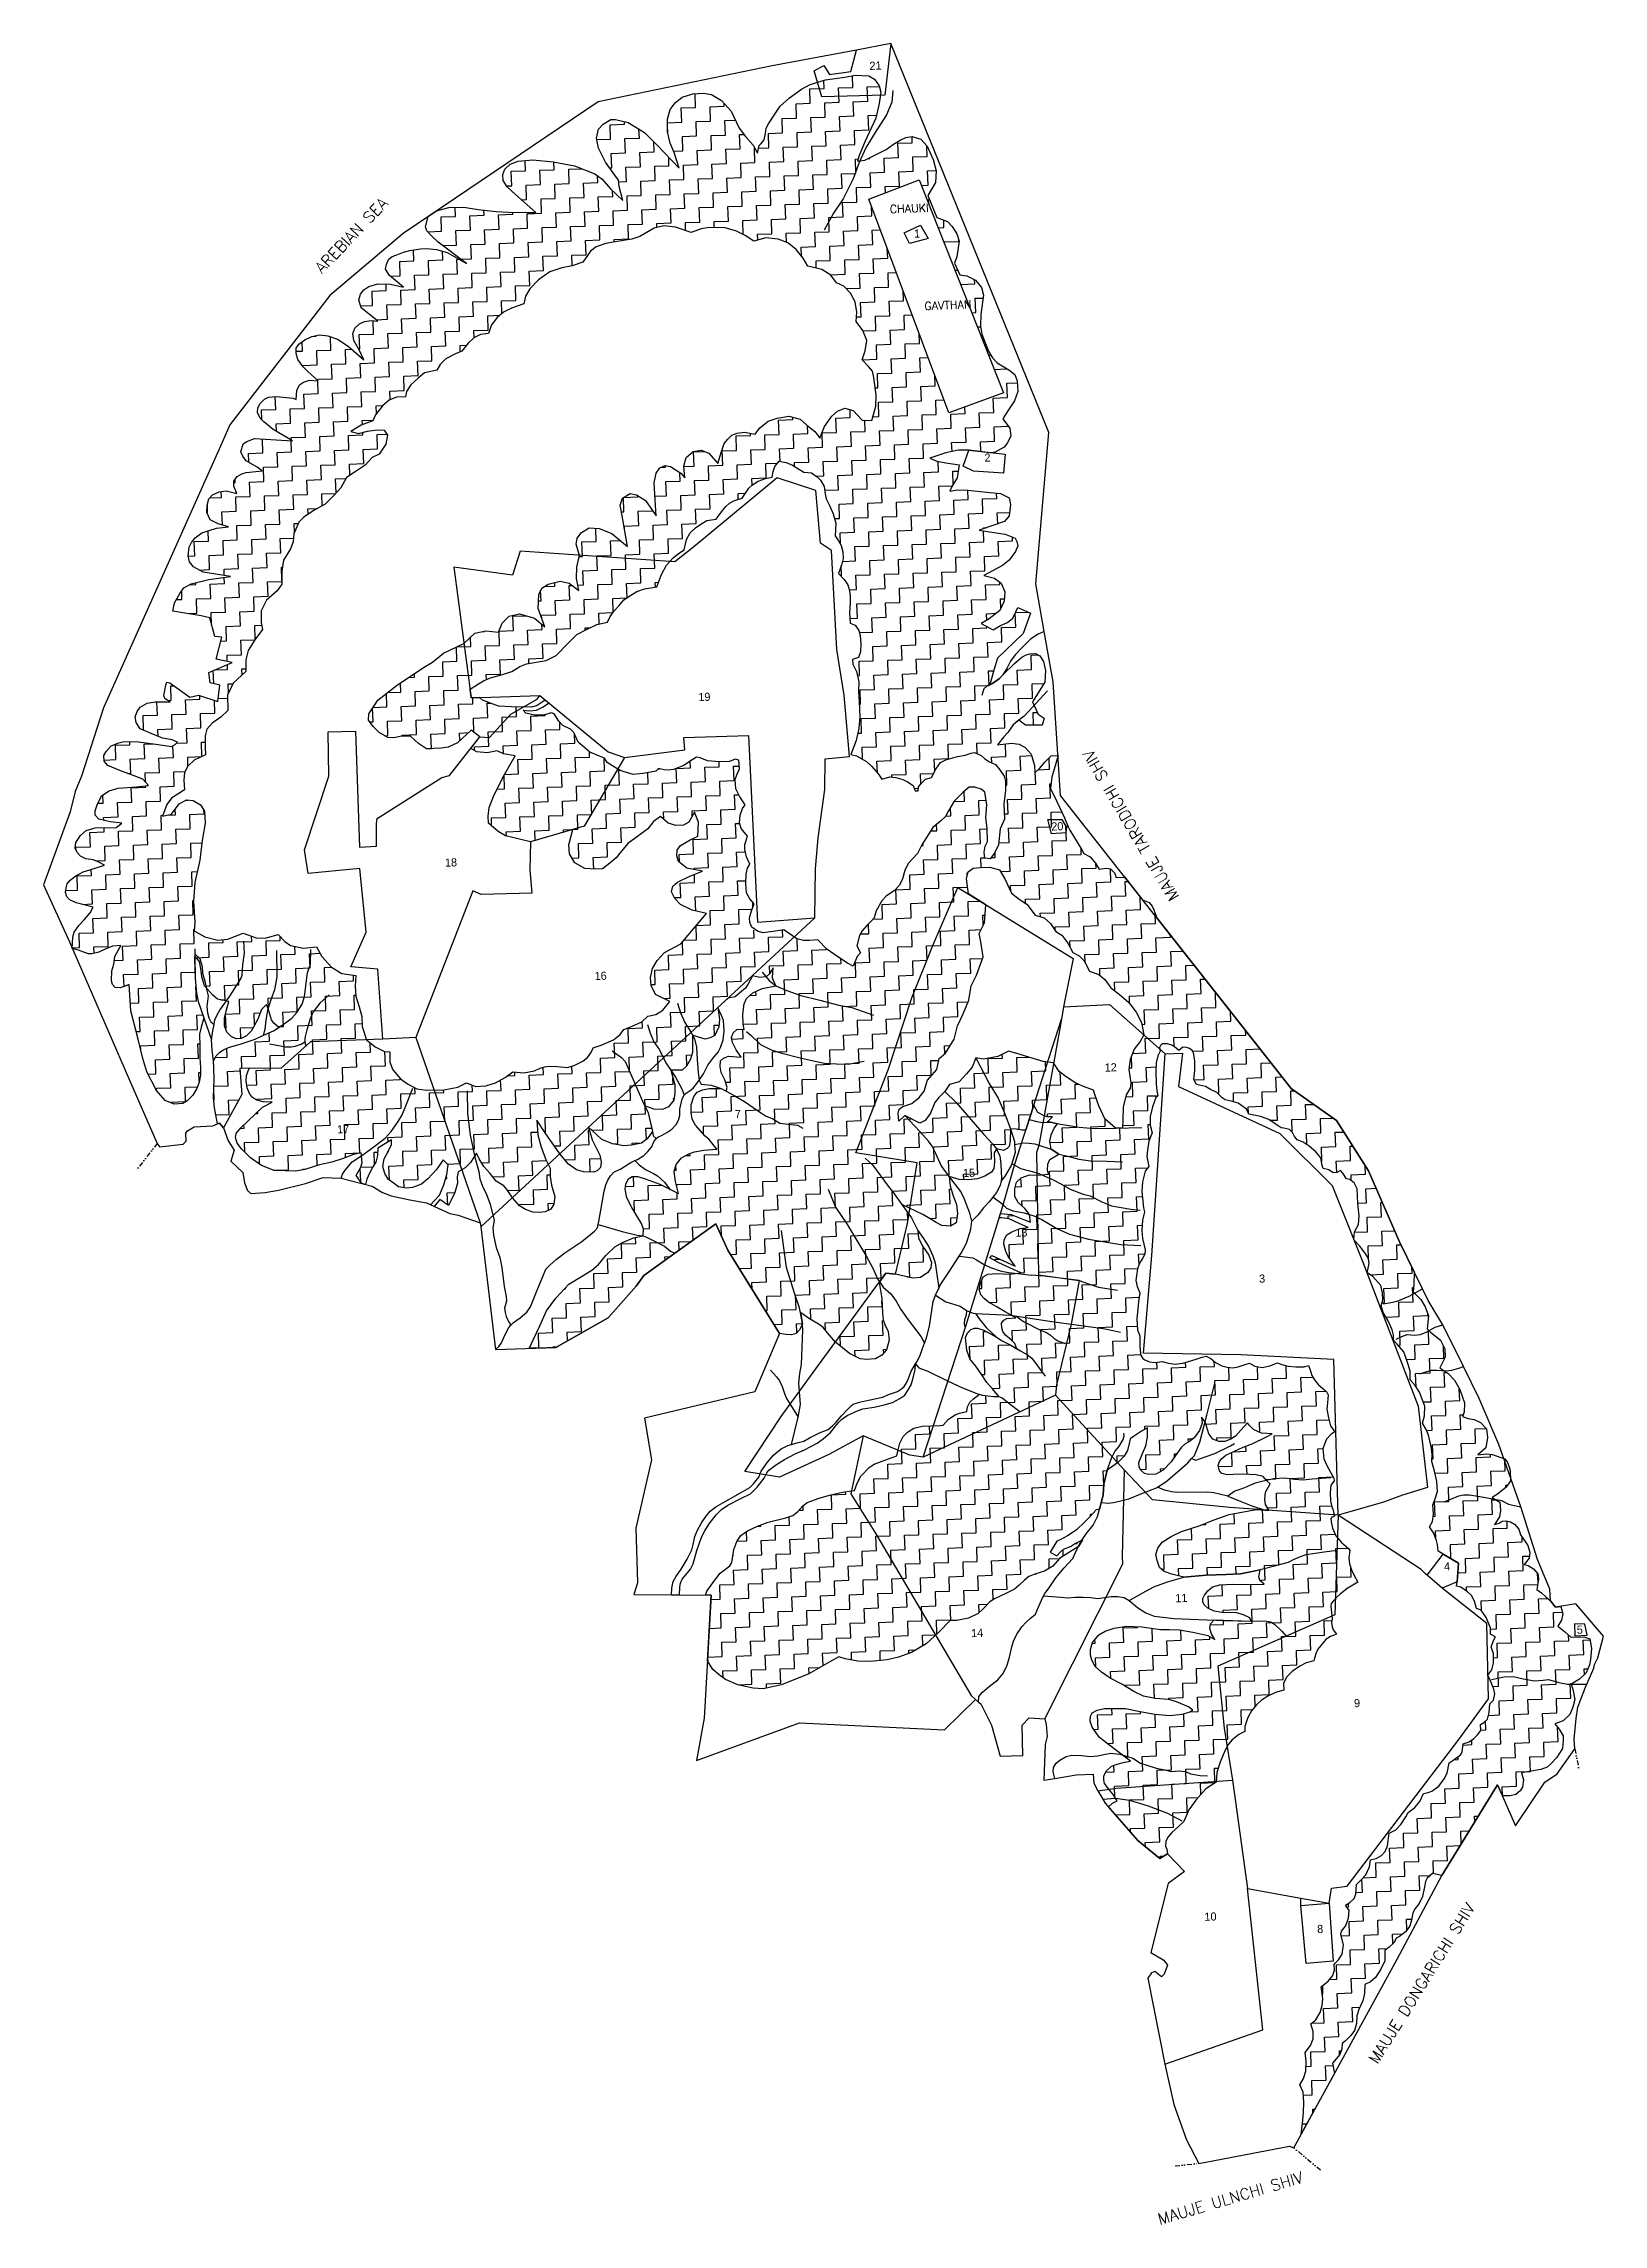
# Model space of a CAD drawing. Header units: metres. Extents: x 267220 to 268866, y 2134324 to 2136627.
import ezdxf

# ---------------------------------------------------------------- set-up
doc = ezdxf.new("R2010")
doc.units = ezdxf.units.M
doc.linetypes.add('DIVIDE', pattern=[1.25, 0.5, -0.25, 0, -0.25, 0, -0.25])
for name, color, linetype in [('LINE_WATER', 4, 'Continuous'), ('POLY_HATCH', 12, 'Continuous'), ('POLY_PARCEL', 6, 'Continuous'), ('TEXT_MAPIN', 7, 'Continuous'), ('TEXT_MAPOUT', 7, 'Continuous'), ('TEXT_PARCEL', 7, 'Continuous'), ('V_BOUND_LINE', 7, 'Continuous'), ('V_DIVIDE_LINE', 7, 'DIVIDE')]:
    doc.layers.add(name, color=color, linetype=linetype)
doc.styles.get("Standard").update_dxf_attribs({"font": 'simplex.shx'})
doc.styles.add('TEXT_MAP', font='')
doc.styles.get('TEXT_MAP').set_extended_font_data('Kruti Dev 050')

msp = doc.modelspace()

# ---------------------------------------------------------------- texts
at = {"layer": 'TEXT_MAPIN'}
for s, p in [('CHAUKI', (268113.3, 2136447.6)), ('GAVTHAN', (268149.9, 2136345.3))]:
    msp.add_text(s, height=8.59, rotation=2.0468, dxfattribs=at).set_placement(p)
at = {"layer": 'TEXT_MAPOUT'}
for s, rotation, p in [('AREBIAN SEA', 46.2912, (267513.8, 2136383.1)), ('MAUJE TARODICHI SHIV', 120.5271, (268419, 2135725.8)), ('MAUJE DONGARICHI SHIV', 58.0668, (268628, 2134492.4)), ('MAUJE ULNCHI SHIV', 16.4641, (268398.2, 2134323.5))]:
    msp.add_text(s, height=11.926, rotation=rotation, dxfattribs=at).set_placement(p)
at = {"layer": 'TEXT_PARCEL', "style": 'TEXT_MAP'}
for s, p in [('21', (268091.9, 2136598.8)), ('1', (268139, 2136421.7)), ('2', (268213.3, 2136185.1)), ('19', (267911.2, 2135932.3)), ('20', (268283.8, 2135795.7)), ('18', (267643.7, 2135757.5)), ('16', (267801.7, 2135637.8)), ('12', (268340.2, 2135541.1)), ('17', (267529.9, 2135475.9)), ('7', (267949.8, 2135492)), ('15', (268190.6, 2135429.8)), ('13', (268245.8, 2135366.8)), ('3', (268503.2, 2135318.3)), ('4', (268698.4, 2135014.3)), ('11', (268414.7, 2134980.8)), ('5', (268838.6, 2134947.6)), ('14', (268199.2, 2134944)), ('9', (268603.4, 2134870.1)), ('10', (268445.5, 2134644.5)), ('8', (268564.5, 2134631.6))]:
    msp.add_text(s, height=8.59, rotation=2.0468, dxfattribs=at).set_placement(p)

# ---------------------------------------------------------------- linework, layer by layer
at = {"layer": 'LINE_WATER'}
for p, q in [((268116.4, 2136577.1), (268115.4, 2136564.6)), ((268109.6, 2136551.4), (268097.9, 2136532.7)), ((268115.4, 2136564.6), (268109.6, 2136551.4)), ((268097.9, 2136532.7), (268088.3, 2136517.3)), ((268080.8, 2136500.9), (268074.4, 2136483.8)), ((268088.3, 2136517.3), (268080.8, 2136500.9)), ((268074.4, 2136483.8), (268063.9, 2136462.7)), ((268063.9, 2136462.7), (268053.9, 2136447.7)), ((268053.9, 2136447.7), (268044, 2136429.5)), ((268261.8, 2135997.8), (268252.8, 2135989)), ((268269.8, 2136003.1), (268261.8, 2135997.8)), ((268276.3, 2136005.8), (268269.8, 2136003.1)), ((268240.7, 2135974.6), (268237, 2135967.6)), ((268245.7, 2135981.4), (268240.7, 2135974.6)), ((268252.8, 2135989), (268245.7, 2135981.4)), ((268212.4, 2135945.3), (268210.5, 2135938.4)), ((268216, 2135948.4), (268212.4, 2135945.3)), ((268221.7, 2135950.9), (268216, 2135948.4)), ((268228.9, 2135956.2), (268221.7, 2135950.9)), ((268232.7, 2135960), (268228.9, 2135956.2)), ((268237, 2135967.6), (268232.7, 2135960)), ((268279.8, 2135943.2), (268254.9, 2135916.4)), ((268237.8, 2135899.2), (268233.7, 2135894.8)), ((268243.6, 2135907.3), (268237.8, 2135899.2)), ((268246.7, 2135910.1), (268243.6, 2135907.3)), ((268254.9, 2135916.4), (268246.7, 2135910.1)), ((267379.7, 2135670.8), (267379.5, 2135665.7)), ((267431.9, 2135666.1), (267431.3, 2135679.1)), ((267466.4, 2135641.1), (267466.1, 2135669.1)), ((267501.7, 2135655), (267502.1, 2135670.2)), ((267379.5, 2135665.7), (267379.2, 2135659.9)), ((267379.2, 2135659.9), (267380, 2135639.5)), ((267379.5, 2135665.7), (267384.8, 2135660.6)), ((267384.8, 2135660.6), (267387.4, 2135652.1)), ((267387.4, 2135652.1), (267387.6, 2135645.2)), ((267429.6, 2135643.2), (267430.4, 2135654)), ((267430.4, 2135654), (267431.9, 2135666.1)), ((267495.3, 2135620.5), (267498.6, 2135645.4)), ((267498.6, 2135645.4), (267501.7, 2135655)), ((267978.4, 2135646.3), (267986, 2135637.4)), ((267380, 2135639.5), (267381.4, 2135624)), ((267381.4, 2135624), (267383.1, 2135615.3)), ((267387.6, 2135645.2), (267390, 2135636.7)), ((267390, 2135636.7), (267392.1, 2135626.8)), ((267392.1, 2135626.8), (267393.5, 2135621.3)), ((267416.5, 2135620.9), (267428.1, 2135639.1)), ((267428.1, 2135639.1), (267429.6, 2135643.2)), ((267460, 2135617.3), (267464, 2135627.8)), ((267464, 2135627.8), (267465.3, 2135635.4)), ((267465.3, 2135635.4), (267466.4, 2135641.1)), ((267986, 2135637.4), (267992.9, 2135631.8)), ((267992.9, 2135631.8), (268004.5, 2135626.7)), ((268004.5, 2135626.7), (268019.2, 2135621.6)), ((267383.1, 2135615.3), (267388.9, 2135597.9)), ((267393.5, 2135621.3), (267392.3, 2135610)), ((267392.3, 2135610), (267393, 2135603.2)), ((267393, 2135603.2), (267394.5, 2135597.9)), ((267400.8, 2135595.8), (267403, 2135601.1)), ((267403, 2135601.1), (267405.8, 2135606.2)), ((267405.8, 2135606.2), (267416.5, 2135620.9)), ((267454.7, 2135595.4), (267456.9, 2135608)), ((267456.9, 2135608), (267460, 2135617.3)), ((267482, 2135597.6), (267487.3, 2135603.5)), ((267487.3, 2135603.5), (267492.9, 2135612.3)), ((267492.9, 2135612.3), (267495.3, 2135620.5)), ((267504.6, 2135604.3), (267501.3, 2135597)), ((267511.5, 2135613.5), (267504.6, 2135604.3)), ((267521.5, 2135622.2), (267511.5, 2135613.5)), ((267889, 2135613.3), (267892.1, 2135603.2)), ((267892.1, 2135603.2), (267897, 2135593.2)), ((267935.6, 2135600.6), (267931.7, 2135608.8)), ((267937.5, 2135595.1), (267935.6, 2135600.6)), ((268019.2, 2135621.6), (268039.4, 2135616.8)), ((268039.4, 2135616.8), (268059.5, 2135611.5)), ((268059.5, 2135611.5), (268073.1, 2135608.8)), ((268073.1, 2135608.8), (268095.9, 2135600.9)), ((267388.9, 2135597.9), (267397.1, 2135574.9)), ((267394.5, 2135597.9), (267396.5, 2135593.9)), ((267396.5, 2135593.9), (267399.9, 2135591)), ((267397.1, 2135574.9), (267398.6, 2135584.3)), ((267398.6, 2135584.3), (267399.9, 2135591)), ((267399.9, 2135591), (267400.8, 2135595.8)), ((267443.4, 2135575.5), (267451.9, 2135579.7)), ((267451.9, 2135579.7), (267453.7, 2135586.1)), ((267451.9, 2135579.7), (267462.7, 2135584.2)), ((267453.7, 2135586.1), (267454.7, 2135595.4)), ((267462.7, 2135584.2), (267472.8, 2135590.9)), ((267472.8, 2135590.9), (267482, 2135597.6)), ((267497.8, 2135585.2), (267495.8, 2135576.7)), ((267495.8, 2135576.7), (267495.8, 2135572.8)), ((267501.3, 2135597), (267497.8, 2135585.2)), ((267857.4, 2135590.8), (267860.2, 2135581.7)), ((267860.2, 2135581.7), (267864.1, 2135572.7)), ((267897, 2135593.2), (267903.4, 2135582.6)), ((267903.4, 2135582.6), (267907.1, 2135575.7)), ((267937.3, 2135574.8), (267938.3, 2135583.9)), ((267938.3, 2135583.9), (267937.5, 2135595.1)), ((267961.8, 2135583.4), (267967, 2135579.3)), ((267967, 2135579.3), (267976.8, 2135569.7)), ((267398, 2135564), (267397.1, 2135574.9)), ((267399.1, 2135552.6), (267398, 2135564)), ((267399.1, 2135552.6), (267402.2, 2135558)), ((267402.2, 2135558), (267406, 2135561.7)), ((267406, 2135561.7), (267409.8, 2135564.3)), ((267409.8, 2135564.3), (267415.1, 2135566.8)), ((267415.1, 2135566.8), (267428.6, 2135570.7)), ((267428.6, 2135570.7), (267443.4, 2135575.5)), ((267458.5, 2135570.5), (267468.2, 2135568.9)), ((267468.2, 2135568.9), (267475.1, 2135567.5)), ((267475.1, 2135567.5), (267481.1, 2135567.5)), ((267481.1, 2135567.5), (267485.4, 2135568.2)), ((267485.4, 2135568.2), (267491.7, 2135570.2)), ((267491.7, 2135570.2), (267495.8, 2135572.8)), ((267495.8, 2135572.8), (267496.1, 2135570.9)), ((267496.1, 2135570.9), (267496.9, 2135568.3)), ((267820, 2135563.1), (267829.9, 2135556.2)), ((267829.9, 2135556.2), (267833.7, 2135551.7)), ((267864.1, 2135572.7), (267870, 2135564.2)), ((267870, 2135564.2), (267876.8, 2135550.6)), ((267907.1, 2135575.7), (267909.3, 2135567.1)), ((267909.3, 2135567.1), (267909.8, 2135554.1)), ((267909.8, 2135554.1), (267911, 2135540.1)), ((267921, 2135548.1), (267925.3, 2135553.8)), ((267925.3, 2135553.8), (267927.4, 2135556.6)), ((267927.4, 2135556.6), (267932, 2135561.6)), ((267932, 2135561.6), (267934.6, 2135566.7)), ((267934.6, 2135566.7), (267937.3, 2135574.8)), ((267976.8, 2135569.7), (267987.9, 2135564.3)), ((267987.9, 2135564.3), (267999.1, 2135560.8)), ((267999.1, 2135560.8), (268018.6, 2135555.7)), ((268018.6, 2135555.7), (268032.8, 2135552.6)), ((268203.9, 2135555.7), (268218.1, 2135528.7)), ((267399.7, 2135545.3), (267399.1, 2135552.6)), ((267399.3, 2135513.8), (267400, 2135533.1)), ((267400, 2135533.1), (267399.7, 2135545.3)), ((267833.7, 2135551.7), (267844.3, 2135527.9)), ((267876.8, 2135550.6), (267882.1, 2135542.9)), ((267882.1, 2135542.9), (267887, 2135535.3)), ((267887, 2135535.3), (267893.5, 2135523)), ((267909.5, 2135528.5), (267912.1, 2135532.3)), ((267911, 2135540.1), (267912.1, 2135532.3)), ((267912.1, 2135532.3), (267916.5, 2135539)), ((267912.1, 2135532.3), (267914.2, 2135527.8)), ((267916.5, 2135539), (267921, 2135548.1)), ((268032.8, 2135552.6), (268044.2, 2135550.1)), ((268044.2, 2135550.1), (268057.1, 2135549.4)), ((268057.1, 2135549.4), (268069.2, 2135549.1)), ((268069.2, 2135549.1), (268080.5, 2135551.2)), ((268080.5, 2135551.2), (268086.2, 2135552.4)), ((267400.3, 2135502.8), (267399.3, 2135513.8)), ((267602.2, 2135505), (267609.7, 2135523.7)), ((267667, 2135521), (267667.4, 2135496.8)), ((267844.3, 2135527.9), (267852.3, 2135510.1)), ((267852.3, 2135510.1), (267858.1, 2135497.5)), ((267891.5, 2135501.7), (267894.1, 2135512.4)), ((267893.5, 2135523), (267896.3, 2135516.5)), ((267894.1, 2135512.4), (267896.3, 2135516.5)), ((267896.3, 2135516.5), (267898.2, 2135518.4)), ((267898.2, 2135518.4), (267902.3, 2135521.2)), ((267902.3, 2135521.2), (267905.6, 2135523.7)), ((267905.6, 2135523.7), (267909.5, 2135528.5)), ((267914.2, 2135527.8), (267924.6, 2135526.8)), ((267924.6, 2135526.8), (267935.2, 2135523.3)), ((267935.2, 2135523.3), (267949.5, 2135515.6)), ((267949.5, 2135515.6), (267959.8, 2135509.7)), ((267959.8, 2135509.7), (267973.7, 2135500)), ((268171.3, 2135520.2), (268183.1, 2135508.6)), ((268183.1, 2135508.6), (268212.5, 2135474.7)), ((268218.1, 2135528.7), (268227.5, 2135513.2)), ((268227.5, 2135513.2), (268234.1, 2135498.4)), ((267401.9, 2135495.5), (267400.3, 2135502.8)), ((267403.6, 2135485.9), (267401.9, 2135495.5)), ((267586.9, 2135478.1), (267594.1, 2135488.4)), ((267594.1, 2135488.4), (267598, 2135494.9)), ((267598, 2135494.9), (267602.2, 2135505)), ((267667.4, 2135496.8), (267670.3, 2135474.2)), ((267858.1, 2135497.5), (267860.3, 2135488.2)), ((267860.3, 2135488.2), (267862.6, 2135477.9)), ((267883.2, 2135480.6), (267887.6, 2135485.3)), ((267887.6, 2135485.3), (267890.3, 2135489.8)), ((267890.3, 2135489.8), (267891.5, 2135495)), ((267891.5, 2135495), (267891.5, 2135501.7)), ((267973.7, 2135500), (267982.1, 2135494.5)), ((267982.1, 2135494.5), (267989.7, 2135491.4)), ((267989.7, 2135491.4), (267997.2, 2135486.8)), ((267997.2, 2135486.8), (268005.9, 2135485.7)), ((268005.9, 2135485.7), (268015.9, 2135484.6)), ((268015.9, 2135484.6), (268021.5, 2135481.6)), ((268144.8, 2135478.1), (268128.9, 2135494.9)), ((268234.1, 2135498.4), (268240.5, 2135480.7)), ((268260.5, 2135490.5), (268268.5, 2135488.7)), ((268268.5, 2135488.7), (268274.8, 2135487.4)), ((268274.8, 2135487.4), (268282.7, 2135487.9)), ((268282.7, 2135487.9), (268287.7, 2135486.7)), ((268287.7, 2135486.7), (268293.7, 2135485.6)), ((268293.7, 2135485.6), (268313, 2135482.4)), ((267564.8, 2135459.1), (267580.6, 2135471)), ((267580.6, 2135471), (267586.9, 2135478.1)), ((267670.3, 2135474.2), (267675, 2135450.9)), ((267857.8, 2135456.9), (267861.6, 2135461.6)), ((267861.6, 2135461.6), (267864.2, 2135466.9)), ((267862.6, 2135477.9), (267863.3, 2135473.3)), ((267863.3, 2135473.3), (267866.5, 2135470.4)), ((267864.2, 2135466.9), (267866.5, 2135470.4)), ((267866.5, 2135470.4), (267868.4, 2135471.9)), ((267868.4, 2135471.9), (267872.8, 2135474)), ((267872.8, 2135474), (267878, 2135476.9)), ((267878, 2135476.9), (267883.2, 2135480.6)), ((268154.2, 2135467.9), (268144.8, 2135478.1)), ((268157.8, 2135462.6), (268154.2, 2135467.9)), ((268161.4, 2135455.6), (268157.8, 2135462.6)), ((268212.5, 2135474.7), (268221.8, 2135464.5)), ((268221.8, 2135464.5), (268225.7, 2135459.7)), ((268240.5, 2135480.7), (268244.8, 2135467.5)), ((268244.8, 2135467.5), (268245, 2135464.1)), ((268245, 2135464.1), (268252.5, 2135465.6)), ((268245, 2135464.1), (268245.4, 2135455.7)), ((268252.5, 2135465.6), (268257.1, 2135465.9)), ((268257.1, 2135465.9), (268266.2, 2135465.1)), ((268266.2, 2135465.1), (268270.6, 2135463.6)), ((268270.6, 2135463.6), (268283.4, 2135459.3)), ((268313, 2135482.4), (268329.2, 2135481)), ((268329.2, 2135481), (268351.6, 2135481.4)), ((268351.6, 2135481.4), (268379.3, 2135482.1)), ((267538.4, 2135437.3), (267545.8, 2135445.8)), ((267545.8, 2135445.8), (267555.8, 2135452.6)), ((267555.8, 2135452.6), (267564.8, 2135459.1)), ((267675, 2135450.9), (267679.2, 2135435.9)), ((267822, 2135434.9), (267829.1, 2135438.5)), ((267829.1, 2135438.5), (267839.9, 2135445.3)), ((267839.9, 2135445.3), (267844.1, 2135447.3)), ((267844.1, 2135447.3), (267846.8, 2135448.5)), ((267844.1, 2135447.3), (267848.7, 2135442.6)), ((267846.8, 2135448.5), (267853.5, 2135452.8)), ((267848.7, 2135442.6), (267855.4, 2135437.8)), ((267853.5, 2135452.8), (267857.8, 2135456.9)), ((268087.1, 2135449.8), (268095.1, 2135442.6)), ((268095.1, 2135442.6), (268111.6, 2135420.2)), ((268167.6, 2135442), (268161.4, 2135455.6)), ((268171.9, 2135435.7), (268167.6, 2135442)), ((268225.7, 2135459.7), (268227.4, 2135456.2)), ((268227.4, 2135456.2), (268229.2, 2135452.2)), ((268229.2, 2135452.2), (268230.5, 2135443.6)), ((268230.5, 2135443.6), (268231.1, 2135428.4)), ((268241.2, 2135441.9), (268235, 2135431.3)), ((268241.9, 2135444.3), (268241.2, 2135441.9)), ((268245.4, 2135455.7), (268241.9, 2135444.3)), ((268241.9, 2135444.3), (268251.2, 2135438.9)), ((268251.2, 2135438.9), (268268.6, 2135434.3)), ((268283.4, 2135459.3), (268291.6, 2135454.2)), ((268291.6, 2135454.2), (268301.2, 2135451.8)), ((268301.2, 2135451.8), (268312.9, 2135448.6)), ((268312.9, 2135448.6), (268325, 2135447)), ((268325, 2135447), (268342.5, 2135446.5)), ((268342.5, 2135446.5), (268358.9, 2135446.1)), ((267533.9, 2135428.8), (267535.4, 2135432.9)), ((267535.4, 2135432.9), (267538.4, 2135437.3)), ((267679.2, 2135435.9), (267680.5, 2135427.9)), ((267680.5, 2135427.9), (267683.2, 2135420.2)), ((267683.2, 2135420.2), (267687.4, 2135411.5)), ((267806, 2135383), (267811.5, 2135415.1)), ((267811.5, 2135415.1), (267813.4, 2135421.6)), ((267813.4, 2135421.6), (267815.6, 2135426.7)), ((267815.6, 2135426.7), (267818.3, 2135431.3)), ((267818.3, 2135431.3), (267822, 2135434.9)), ((267855.4, 2135437.8), (267863.8, 2135433.5)), ((267863.8, 2135433.5), (267868, 2135431)), ((267868, 2135431), (267875.2, 2135424.5)), ((267875.2, 2135424.5), (267881.3, 2135416.5)), ((267881.3, 2135416.5), (267881.3, 2135416.5)), ((268048, 2135417), (268055.9, 2135397.9)), ((268111.6, 2135420.2), (268116.1, 2135414.5)), ((268182.3, 2135422.2), (268171.9, 2135435.7)), ((268188.2, 2135414.5), (268182.3, 2135422.2)), ((268229.7, 2135420.8), (268226, 2135413.6)), ((268230.6, 2135425.9), (268229.7, 2135420.8)), ((268235, 2135431.3), (268230.6, 2135425.9)), ((268231.1, 2135428.4), (268230.6, 2135425.9)), ((268268.6, 2135434.3), (268284.1, 2135427.8)), ((268284.1, 2135427.8), (268294.3, 2135422.5)), ((268294.3, 2135422.5), (268303.6, 2135417.2)), ((268303.6, 2135417.2), (268317.4, 2135411.7)), ((267687.4, 2135411.5), (267691.2, 2135401.2)), ((267691.2, 2135401.2), (267695.4, 2135384)), ((268055.9, 2135397.9), (268067.9, 2135380.5)), ((268116.1, 2135414.5), (268127.6, 2135398.5)), ((268127.6, 2135398.5), (268136, 2135386.7)), ((268191.8, 2135407.4), (268188.2, 2135414.5)), ((268197.8, 2135391.7), (268191.8, 2135407.4)), ((268212.2, 2135397.3), (268206.2, 2135389.7)), ((268218.2, 2135403.7), (268212.2, 2135397.3)), ((268226, 2135413.6), (268218.2, 2135403.7)), ((268232.9, 2135400.6), (268222.1, 2135408.6)), ((268232.9, 2135400.6), (268236.4, 2135396.9)), ((268236.4, 2135396.9), (268243, 2135394.2)), ((268243, 2135394.2), (268255.2, 2135392.2)), ((268255.2, 2135392.2), (268265.3, 2135388.9)), ((268317.4, 2135411.7), (268324.7, 2135410.2)), ((268324.7, 2135410.2), (268337.2, 2135403.6)), ((268337.2, 2135403.6), (268347.1, 2135399.4)), ((268347.1, 2135399.4), (268367.5, 2135396)), ((268367.5, 2135396), (268377.5, 2135394.8)), ((267695.4, 2135384), (267694.1, 2135376.1)), ((267694.1, 2135376.1), (267694.7, 2135368.6)), ((267788.1, 2135362), (267801.6, 2135372.6)), ((267801.6, 2135372.6), (267804.8, 2135376.4)), ((267804.8, 2135376.4), (267805.4, 2135379.9)), ((267805.4, 2135379.9), (267806, 2135383)), ((267805.4, 2135379.9), (267830.6, 2135372.3)), ((267830.6, 2135372.3), (267846.4, 2135368.5)), ((268004.2, 2135334.3), (267998.8, 2135373.5)), ((268067.9, 2135380.5), (268077.4, 2135364.6)), ((268136, 2135386.7), (268142.7, 2135373.5)), ((268142.7, 2135373.5), (268148.1, 2135366.2)), ((268194.2, 2135360), (268198.9, 2135374.7)), ((268199.7, 2135383.3), (268197.8, 2135391.7)), ((268198.9, 2135374.7), (268199.7, 2135383.3)), ((268206.2, 2135389.7), (268199.7, 2135383.3)), ((268265.3, 2135388.9), (268273.6, 2135385.1)), ((268273.6, 2135385.1), (268289.4, 2135375.7)), ((268289.4, 2135375.7), (268303, 2135369.6)), ((268303, 2135369.6), (268322.9, 2135364.4)), ((267694.7, 2135368.6), (267697.8, 2135355.4)), ((267697.8, 2135355.4), (267701.5, 2135344.8)), ((267760.9, 2135342.9), (267770.2, 2135349.9)), ((267770.2, 2135349.9), (267788.1, 2135362)), ((267846.4, 2135368.5), (267853, 2135367.9)), ((267853, 2135367.9), (267856.4, 2135366.5)), ((267856.4, 2135366.5), (267875.3, 2135357)), ((267875.3, 2135357), (267881.7, 2135351.7)), ((267881.7, 2135351.7), (267886.1, 2135349.5)), ((268077.4, 2135364.6), (268088.7, 2135345.9)), ((268148.1, 2135366.2), (268154.5, 2135356.2)), ((268154.5, 2135356.2), (268158.7, 2135346.7)), ((268158.7, 2135346.7), (268161.1, 2135339.4)), ((268175.4, 2135329.3), (268186.5, 2135346.3)), ((268186.5, 2135346.3), (268188.5, 2135349.4)), ((268186.5, 2135346.3), (268192.5, 2135345.8)), ((268188.5, 2135349.4), (268194.2, 2135360)), ((268322.9, 2135364.4), (268340.3, 2135361.4)), ((268340.3, 2135361.4), (268357.2, 2135358.6)), ((268357.2, 2135358.6), (268378.2, 2135357.7)), ((267701.5, 2135344.8), (267703.7, 2135334.4)), ((267703.7, 2135334.4), (267706, 2135314.4)), ((267741, 2135310.4), (267746.8, 2135324.7)), ((267746.8, 2135324.7), (267750.2, 2135332.5)), ((267750.2, 2135332.5), (267754.2, 2135337)), ((267754.2, 2135337), (267760.9, 2135342.9)), ((268012.7, 2135307.2), (268004.2, 2135334.3)), ((268088.7, 2135345.9), (268095.2, 2135333.6)), ((268095.2, 2135333.6), (268100.2, 2135322.4)), ((268161.1, 2135339.4), (268162.4, 2135329.3)), ((268162.4, 2135329.3), (268164.8, 2135312.5)), ((268166.4, 2135315.8), (268175.4, 2135329.3)), ((268192.5, 2135345.8), (268200.7, 2135344.5)), ((268200.7, 2135344.5), (268204.6, 2135342.4)), ((268204.6, 2135342.4), (268213, 2135337.7)), ((268213, 2135337.7), (268219.5, 2135334.5)), ((268219.5, 2135334.5), (268229.6, 2135331)), ((268229.6, 2135331), (268238.5, 2135329.1)), ((268238.5, 2135329.1), (268251.5, 2135327.7)), ((268251.5, 2135327.7), (268262.5, 2135326.3)), ((268276, 2135325.3), (268262.5, 2135326.3)), ((268313.1, 2135320.8), (268276, 2135325.3)), ((267706, 2135314.4), (267708.2, 2135303.7)), ((267708.2, 2135303.7), (267708.4, 2135299)), ((267733.9, 2135293), (267741, 2135310.4)), ((268017.8, 2135291.7), (268012.7, 2135307.2)), ((268100.2, 2135322.4), (268106.1, 2135313.6)), ((268106.1, 2135313.6), (268114.3, 2135306.4)), ((268114.3, 2135306.4), (268119.9, 2135298.9)), ((268159, 2135298.5), (268161.3, 2135305.1)), ((268161.3, 2135305.1), (268164.8, 2135312.5)), ((268161.3, 2135305.1), (268172.5, 2135298.1)), ((268164.8, 2135312.5), (268166.4, 2135315.8)), ((268313.1, 2135320.8), (268322.8, 2135317.1)), ((268322.8, 2135317.1), (268333.4, 2135313.6)), ((268333.4, 2135313.6), (268353.5, 2135310.5)), ((268648.8, 2135298.8), (268661.6, 2135304)), ((268661.6, 2135304), (268675.6, 2135311.8)), ((267708.4, 2135299), (267706.6, 2135291.6)), ((267706.6, 2135291.6), (267707, 2135287)), ((267707, 2135287), (267708.2, 2135282.6)), ((267708.2, 2135282.6), (267710.7, 2135277.2)), ((267710.7, 2135277.2), (267713.2, 2135273.4)), ((267715.9, 2135276.4), (267722.9, 2135281.3)), ((267722.9, 2135281.3), (267730.1, 2135287.3)), ((267730.1, 2135287.3), (267733.9, 2135293)), ((268020.7, 2135277.5), (268017.8, 2135291.7)), ((268021.3, 2135268.4), (268020.7, 2135277.5)), ((268119.9, 2135298.9), (268125, 2135290.1)), ((268125, 2135290.1), (268132.7, 2135279)), ((268132.7, 2135279), (268141.6, 2135267.3)), ((268155.1, 2135272.3), (268159, 2135298.5)), ((268172.5, 2135298.1), (268178.2, 2135296.3)), ((268178.2, 2135296.3), (268187.6, 2135293.7)), ((268187.6, 2135293.7), (268194.2, 2135288.9)), ((268192.2, 2135279.2), (268191.7, 2135275.4)), ((268193.7, 2135283.9), (268192.2, 2135279.2)), ((268194.2, 2135288.9), (268193.7, 2135283.9)), ((268194.2, 2135288.9), (268201.1, 2135286)), ((268201.1, 2135286), (268203.6, 2135285.9)), ((268203.6, 2135285.9), (268218.6, 2135285.2)), ((268203.6, 2135285.9), (268207.7, 2135280)), ((268207.7, 2135280), (268214.8, 2135271.1)), ((268218.6, 2135285.2), (268240.7, 2135284)), ((268240.7, 2135284), (268284.3, 2135277.2)), ((268246.7, 2135283.1), (268254.5, 2135277.5)), ((268254.5, 2135277.5), (268272.3, 2135268.3)), ((268284.3, 2135277.2), (268310.1, 2135273.8)), ((268634.1, 2135296.1), (268640.4, 2135297.2)), ((268640.4, 2135297.2), (268648.8, 2135298.8)), ((267700.6, 2135251), (267703, 2135254.1)), ((267703, 2135254.1), (267707, 2135263.8)), ((267707, 2135263.8), (267711.1, 2135270.9)), ((267711.1, 2135270.9), (267713.2, 2135273.4)), ((267713.2, 2135273.4), (267715.9, 2135276.4)), ((268020.8, 2135250.2), (268021.3, 2135268.4)), ((268141.6, 2135267.3), (268146.4, 2135261.1)), ((268146.4, 2135261.1), (268149.9, 2135254.5)), ((268147.8, 2135248.8), (268149.9, 2135254.5)), ((268149.9, 2135254.5), (268152, 2135260)), ((268152, 2135260), (268155.1, 2135272.3)), ((268191.7, 2135275.4), (268192.2, 2135272.2)), ((268214.8, 2135271.1), (268225.7, 2135260.9)), ((268225.7, 2135260.9), (268231.9, 2135256.9)), ((268231.9, 2135256.9), (268241, 2135252.3)), ((268272.3, 2135268.3), (268278.6, 2135265.6)), ((268278.6, 2135265.6), (268282.7, 2135262.9)), ((268282.7, 2135262.9), (268286.5, 2135259.7)), ((268286.5, 2135259.7), (268290.6, 2135256.9)), ((268290.6, 2135256.9), (268298.4, 2135254.3)), ((268310.1, 2135273.8), (268338.6, 2135269.8)), ((268338.6, 2135269.8), (268350.5, 2135267.5)), ((268350.5, 2135267.5), (268356.7, 2135266.2)), ((268647.6, 2135258.6), (268653.8, 2135261.5)), ((268653.8, 2135261.5), (268659.3, 2135263.5)), ((268659.3, 2135263.5), (268667, 2135263)), ((268667, 2135263), (268673.3, 2135263.5)), ((268673.3, 2135263.5), (268679.6, 2135266.1)), ((268679.6, 2135266.1), (268688.9, 2135271.2)), ((268688.9, 2135271.2), (268697, 2135273.8)), ((267696.8, 2135247.8), (267700.6, 2135251)), ((268018.4, 2135222.5), (268020, 2135232)), ((268020, 2135232), (268020.8, 2135250.2)), ((268137.7, 2135228.4), (268140.3, 2135232.5)), ((268139.9, 2135226.6), (268140.3, 2135232.5)), ((268140.3, 2135232.5), (268141.9, 2135234.8)), ((268140.3, 2135232.5), (268144, 2135228.4)), ((268141.9, 2135234.8), (268145, 2135240.7)), ((268145, 2135240.7), (268147.8, 2135248.8)), ((268241, 2135252.3), (268251.3, 2135246.4)), ((268251.3, 2135246.4), (268258.7, 2135242)), ((268258.7, 2135242), (268263.1, 2135238.6)), ((268263.1, 2135238.6), (268269, 2135230.4)), ((267987.3, 2135225.9), (267993.5, 2135218.9)), ((267993.5, 2135218.9), (267996.9, 2135214.7)), ((267996.9, 2135214.7), (267999.6, 2135208.8)), ((267999.6, 2135208.8), (268001.9, 2135201.5)), ((268017.3, 2135212.3), (268018.4, 2135222.5)), ((268018.8, 2135189.6), (268017.3, 2135212.3)), ((268125.6, 2135206.1), (268128.5, 2135208.7)), ((268128.5, 2135208.7), (268130.6, 2135211.9)), ((268130.6, 2135211.9), (268132.9, 2135217.3)), ((268132.4, 2135204.5), (268135.8, 2135210.6)), ((268132.9, 2135217.3), (268135.7, 2135224.8)), ((268135.7, 2135224.8), (268137.7, 2135228.4)), ((268135.8, 2135210.6), (268137.9, 2135218)), ((268137.9, 2135218), (268139.9, 2135226.6)), ((268144, 2135228.4), (268153.3, 2135224.9)), ((268153.3, 2135224.9), (268174, 2135214.6)), ((268174, 2135214.6), (268189.8, 2135207.4)), ((268269, 2135230.4), (268277.1, 2135219.7)), ((268448, 2135178.5), (268456.3, 2135212.1)), ((268672.4, 2135222), (268685, 2135225.9)), ((268685, 2135225.9), (268691.3, 2135226.1)), ((268691.3, 2135226.1), (268700, 2135225.4)), ((268700, 2135225.4), (268706.6, 2135226.1)), ((268706.6, 2135226.1), (268713.9, 2135228.2)), ((268713.9, 2135228.2), (268718.8, 2135229.7)), ((268001.9, 2135201.5), (268004.2, 2135196.1)), ((268004.2, 2135196.1), (268013.5, 2135180.9)), ((268016.3, 2135176.3), (268018.8, 2135189.6)), ((268062.1, 2135177.8), (268069.1, 2135185.3)), ((268069.1, 2135185.3), (268072.7, 2135188.7)), ((268072.7, 2135188.7), (268074.7, 2135190)), ((268074.7, 2135190), (268081.2, 2135192.1)), ((268079.8, 2135183.5), (268084.8, 2135185.1)), ((268081.2, 2135192.1), (268090.7, 2135194.4)), ((268084.8, 2135185.1), (268096.6, 2135187)), ((268090.7, 2135194.4), (268105.7, 2135197.6)), ((268096.6, 2135187), (268107.3, 2135189.4)), ((268105.7, 2135197.6), (268111.9, 2135200.2)), ((268107.3, 2135189.4), (268116.1, 2135191.8)), ((268111.9, 2135200.2), (268121.2, 2135203.6)), ((268116.1, 2135191.8), (268123.8, 2135195.9)), ((268121.2, 2135203.6), (268125.6, 2135206.1)), ((268123.8, 2135195.9), (268129.1, 2135199.7)), ((268129.1, 2135199.7), (268132.4, 2135204.5)), ((268189.8, 2135207.4), (268205, 2135201.3)), ((268205, 2135201.3), (268210.7, 2135199.7)), ((268210.7, 2135199.7), (268222.8, 2135198.1)), ((268222.8, 2135198.1), (268228.3, 2135198.1)), ((268228.3, 2135198.1), (268231.7, 2135196.8)), ((268231.7, 2135196.8), (268238.5, 2135191.6)), ((268238.5, 2135191.6), (268250.7, 2135181.9)), ((268009.3, 2135147.6), (268016.3, 2135176.3)), ((268013.5, 2135180.9), (268016.3, 2135176.3)), ((268038.9, 2135159.9), (268048, 2135163.5)), ((268048, 2135163.5), (268052.6, 2135167.1)), ((268050.7, 2135160.3), (268058.8, 2135170.2)), ((268052.6, 2135167.1), (268056.7, 2135171)), ((268056.7, 2135171), (268062.1, 2135177.8)), ((268058.8, 2135170.2), (268062.3, 2135173.9)), ((268062.3, 2135173.9), (268068.3, 2135178.2)), ((268068.3, 2135178.2), (268079.8, 2135183.5)), ((268440.4, 2135150.1), (268448, 2135178.5)), ((267990.7, 2135136.5), (267998.5, 2135142.9)), ((267998.5, 2135142.9), (268005.4, 2135146.5)), ((268005.4, 2135146.5), (268009.3, 2135147.6)), ((268009.3, 2135147.6), (268016.6, 2135149.5)), ((268013.3, 2135137.7), (268023.3, 2135141.9)), ((268016.6, 2135149.5), (268022.3, 2135151)), ((268022.3, 2135151), (268029, 2135154.8)), ((268023.3, 2135141.9), (268036.7, 2135148.8)), ((268029, 2135154.8), (268038.9, 2135159.9)), ((268036.7, 2135148.8), (268043, 2135153.4)), ((268043, 2135153.4), (268050.7, 2135160.3)), ((268347.3, 2135132.9), (268350.9, 2135140)), ((268350.9, 2135140), (268355.1, 2135144.9)), ((268355.1, 2135144.9), (268359.6, 2135152.6)), ((268359.6, 2135152.6), (268360.6, 2135156.8)), ((268360.6, 2135156.8), (268360.2, 2135159.5)), ((268434.7, 2135136), (268440.4, 2135150.1)), ((268456.5, 2135138), (268473, 2135146.2)), ((268473, 2135146.2), (268477.1, 2135148.4)), ((267975.1, 2135113.1), (267977.4, 2135119.5)), ((267977.4, 2135119.5), (267984.1, 2135129)), ((267980.5, 2135112.1), (267983.4, 2135117.7)), ((267983.4, 2135117.7), (267985.6, 2135120.4)), ((267984.1, 2135129), (267990.7, 2135136.5)), ((267985.6, 2135120.4), (267992.4, 2135125.8)), ((267992.4, 2135125.8), (268001.9, 2135131.6)), ((268001.9, 2135131.6), (268013.3, 2135137.7)), ((268339.2, 2135105.5), (268342.5, 2135120.4)), ((268342.5, 2135120.4), (268347.3, 2135132.9)), ((268404.6, 2135107.9), (268416.7, 2135118.4)), ((268416.7, 2135118.4), (268427.7, 2135128.1)), ((268427.7, 2135128.1), (268431.7, 2135132.6)), ((268431.7, 2135132.6), (268434.7, 2135136)), ((268431.7, 2135132.6), (268436.1, 2135131)), ((268436.1, 2135131), (268440, 2135132.2)), ((268440, 2135132.2), (268456.5, 2135138)), ((267936.8, 2135085.9), (267955.7, 2135096.5)), ((267955.7, 2135096.5), (267965.5, 2135102.2)), ((267956, 2135090.6), (267966.1, 2135095.5)), ((267965.5, 2135102.2), (267969.2, 2135106.1)), ((267966.1, 2135095.5), (267973.1, 2135102.6)), ((267969.2, 2135106.1), (267975.1, 2135113.1)), ((267973.1, 2135102.6), (267980.5, 2135112.1)), ((268336.5, 2135086.3), (268338.5, 2135093.9)), ((268338.5, 2135093.9), (268339.2, 2135105.5)), ((268365.5, 2135090), (268379.4, 2135095.9)), ((268379.4, 2135095.9), (268394.8, 2135101.9)), ((268394.8, 2135101.9), (268395.8, 2135102.5)), ((268395.8, 2135102.5), (268404.6, 2135107.9)), ((268403.1, 2135099.1), (268395.8, 2135102.5)), ((268410.9, 2135097.5), (268403.1, 2135099.1)), ((268415.9, 2135096.8), (268410.9, 2135097.5)), ((268448.6, 2135097.1), (268415.9, 2135096.8)), ((268455.2, 2135096.4), (268448.6, 2135097.1)), ((268461.2, 2135095.2), (268455.2, 2135096.4)), ((268469.9, 2135093), (268461.2, 2135095.2)), ((268472.6, 2135094.7), (268469.9, 2135093)), ((268469.9, 2135093), (268481.2, 2135088.2)), ((268477.4, 2135098.1), (268472.6, 2135094.7)), ((268482.6, 2135099.9), (268477.4, 2135098.1)), ((268487.8, 2135101.6), (268482.6, 2135099.9)), ((268494, 2135104.6), (268487.8, 2135101.6)), ((268498.9, 2135106.8), (268494, 2135104.6)), ((268507.3, 2135108.7), (268498.9, 2135106.8)), ((268518.6, 2135111.1), (268507.3, 2135108.7)), ((268530.1, 2135111.8), (268518.6, 2135111.1)), ((268540.6, 2135110.6), (268530.1, 2135111.8)), ((268549.7, 2135110), (268540.6, 2135110.6)), ((268559, 2135110.8), (268549.7, 2135110)), ((268578.9, 2135112.4), (268559, 2135110.8)), ((268707.8, 2135090.8), (268714, 2135093.4)), ((268714, 2135093.4), (268719, 2135094.3)), ((268719, 2135094.3), (268725.3, 2135094.3)), ((268725.3, 2135094.3), (268736, 2135092.6)), ((267914.4, 2135064.8), (267918.9, 2135071.4)), ((267918.9, 2135071.4), (267923.7, 2135077)), ((267922.5, 2135063.7), (267929.8, 2135073.3)), ((267923.7, 2135077), (267929.7, 2135081.7)), ((267929.7, 2135081.7), (267936.8, 2135085.9)), ((267929.8, 2135073.3), (267935.4, 2135078.9)), ((267935.4, 2135078.9), (267942.2, 2135083.6)), ((267942.2, 2135083.6), (267956, 2135090.6)), ((268327.8, 2135062.3), (268332.3, 2135071.6)), ((268332.3, 2135071.6), (268335.7, 2135083.1)), ((268335.7, 2135083.1), (268336.5, 2135086.3)), ((268336.5, 2135086.3), (268343.8, 2135085.6)), ((268343.8, 2135085.6), (268349.5, 2135086.2)), ((268349.5, 2135086.2), (268357.2, 2135087.9)), ((268357.2, 2135087.9), (268365.5, 2135090)), ((268481.2, 2135088.2), (268495.3, 2135082.8)), ((268495.3, 2135082.8), (268509.5, 2135078.2)), ((268698.6, 2135087), (268707.8, 2135090.8)), ((268736, 2135092.6), (268749.8, 2135090.2)), ((268749.8, 2135090.2), (268759.1, 2135088.4)), ((268759.1, 2135088.4), (268766.4, 2135084.4)), ((268766.4, 2135084.4), (268772.5, 2135083)), ((268772.5, 2135083), (268779.4, 2135081.7)), ((267905.7, 2135042), (267907.4, 2135050.2)), ((267907.4, 2135050.2), (267909.7, 2135056.3)), ((267909.7, 2135056.3), (267914.4, 2135064.8)), ((267912.3, 2135043.6), (267914.8, 2135050.3)), ((267914.8, 2135050.3), (267918, 2135056.4)), ((267918, 2135056.4), (267922.5, 2135063.7)), ((268315, 2135044.6), (268320.4, 2135053)), ((268320.4, 2135053), (268327.8, 2135062.3)), ((267892.9, 2135016), (267899.3, 2135026.3)), ((267899.3, 2135026.3), (267904.3, 2135036.3)), ((267904.3, 2135036.3), (267905.7, 2135042)), ((267905.8, 2135021.6), (267909.5, 2135035.4)), ((267909.5, 2135035.4), (267912.3, 2135043.6)), ((268297, 2135016.8), (268306.3, 2135027.3)), ((268306.3, 2135027.3), (268310.8, 2135036.5)), ((268310.8, 2135036.5), (268315, 2135044.6)), ((268534.1, 2135023.1), (268539.2, 2135026.2)), ((268539.2, 2135026.2), (268546.6, 2135029.4)), ((268546.6, 2135029.4), (268552.9, 2135031.4)), ((268552.9, 2135031.4), (268571.8, 2135034.3)), ((268571.8, 2135034.3), (268585.4, 2135035.9)), ((267883.1, 2134995.8), (267884.6, 2135002.8)), ((267884.6, 2135002.8), (267887.2, 2135007.8)), ((267887.2, 2135007.8), (267892.9, 2135016)), ((267891.4, 2134996.7), (267892.1, 2135001.1)), ((267892.1, 2135001.1), (267894, 2135005.3)), ((267894, 2135005.3), (267897.8, 2135010)), ((267897.8, 2135010), (267902.7, 2135015.7)), ((267902.7, 2135015.7), (267905.8, 2135021.6)), ((268281.3, 2134996.3), (268288.5, 2135006.6)), ((268288.5, 2135006.6), (268297, 2135016.8)), ((268391.9, 2134997.1), (268406.5, 2135002.6)), ((268406.5, 2135002.6), (268423.5, 2135007.3)), ((268423.5, 2135007.3), (268447.3, 2135009.5)), ((268447.3, 2135009.5), (268468.2, 2135010.3)), ((268468.2, 2135010.3), (268483.4, 2135011.1)), ((268483.4, 2135011.1), (268497.6, 2135013.6)), ((268497.6, 2135013.6), (268520.8, 2135019.7)), ((268520.8, 2135019.7), (268534.1, 2135023.1)), ((267882.9, 2134988.8), (267883.1, 2134995.8)), ((267891.1, 2134988.7), (267891.4, 2134996.7)), ((268269.6, 2134974.5), (268273.4, 2134983.1)), ((268273.4, 2134983.1), (268275.6, 2134987.6)), ((268275.6, 2134987.6), (268276.8, 2134990)), ((268275.6, 2134987.6), (268293.7, 2134986.2)), ((268276.8, 2134990), (268281.3, 2134996.3)), ((268293.7, 2134986.2), (268301.2, 2134985.6)), ((268301.2, 2134985.6), (268308.4, 2134986.3)), ((268308.4, 2134986.3), (268317.3, 2134986.4)), ((268317.3, 2134986.4), (268325.3, 2134985.8)), ((268325.3, 2134985.8), (268332.8, 2134984.9)), ((268332.8, 2134984.9), (268347, 2134987)), ((268347, 2134987), (268353.9, 2134987)), ((268353.9, 2134987), (268360.7, 2134985.9)), ((268360.7, 2134985.9), (268366, 2134982.7)), ((268366, 2134982.7), (268383.6, 2134992.5)), ((268366, 2134982.7), (268374.7, 2134975.5)), ((268383.6, 2134992.5), (268391.9, 2134997.1)), ((268247.4, 2134947.1), (268252.6, 2134955.1)), ((268252.6, 2134955.1), (268257, 2134959.8)), ((268257, 2134959.8), (268261.4, 2134963.8)), ((268261.4, 2134963.8), (268266.9, 2134968.3)), ((268266.9, 2134968.3), (268269.6, 2134974.5)), ((268374.7, 2134975.5), (268383.5, 2134969.7)), ((268383.5, 2134969.7), (268392.3, 2134966.4)), ((268392.3, 2134966.4), (268413.5, 2134963.9)), ((268413.5, 2134963.9), (268439.2, 2134962.8)), ((268439.2, 2134962.8), (268466.7, 2134961.8)), ((268466.7, 2134961.8), (268494.7, 2134960.8)), ((268494.7, 2134960.8), (268506.8, 2134961.3)), ((268506.8, 2134961.3), (268511.3, 2134961)), ((268511.3, 2134961), (268515.4, 2134960.2)), ((268515.4, 2134960.2), (268519.6, 2134957.6)), ((268519.6, 2134957.6), (268527.1, 2134950.4)), ((268239.4, 2134922.9), (268242, 2134933.9)), ((268242, 2134933.9), (268243.8, 2134939.9)), ((268243.8, 2134939.9), (268247.4, 2134947.1)), ((268527.1, 2134950.4), (268531.7, 2134945)), ((268232.6, 2134905.4), (268236.6, 2134913.3)), ((268236.6, 2134913.3), (268239.4, 2134922.9)), ((268207.1, 2134881.4), (268211, 2134886.1)), ((268211, 2134886.1), (268218.5, 2134892.5)), ((268218.5, 2134892.5), (268227.1, 2134898.9)), ((268227.1, 2134898.9), (268232.6, 2134905.4)), ((268748.4, 2134899.2), (268761.8, 2134902.3)), ((268761.8, 2134902.3), (268771.3, 2134902.6)), ((268771.3, 2134902.6), (268781.7, 2134900.1)), ((268781.7, 2134900.1), (268793.7, 2134898.1)), ((268793.7, 2134898.1), (268802.9, 2134898.5)), ((268802.9, 2134898.5), (268808.7, 2134899.2)), ((268808.7, 2134899.2), (268819.6, 2134896.2)), ((268819.6, 2134896.2), (268828.7, 2134894.4)), ((268828.7, 2134894.4), (268842.4, 2134894.3)), ((268842.4, 2134894.3), (268849, 2134894.3)), ((268206.8, 2134875.6), (268207.1, 2134881.4)), ((268292.6, 2134814.3), (268299.3, 2134818)), ((268299.3, 2134818), (268305.2, 2134819.5)), ((268305.2, 2134819.5), (268315.4, 2134819.2)), ((268315.4, 2134819.2), (268324.8, 2134818.2)), ((268324.8, 2134818.2), (268332.5, 2134818.7)), ((268332.5, 2134818.7), (268339, 2134820.3)), ((268339, 2134820.3), (268346.5, 2134821.5)), ((268346.5, 2134821.5), (268356, 2134820.7)), ((268356, 2134820.7), (268369.8, 2134816.2)), ((268285.6, 2134801.9), (268286.1, 2134806.3)), ((268287.3, 2134795), (268285.6, 2134801.9)), ((268286.1, 2134806.3), (268288.7, 2134811.2)), ((268288.7, 2134811.2), (268292.6, 2134814.3)), ((268369.8, 2134816.2), (268377.9, 2134811.2)), ((268377.9, 2134811.2), (268384.4, 2134809)), ((268384.4, 2134809), (268394.3, 2134805.7)), ((268394.3, 2134805.7), (268403.6, 2134804)), ((268403.6, 2134804), (268410.3, 2134802.1)), ((268410.3, 2134802.1), (268418.7, 2134803.1)), ((268418.7, 2134803.1), (268425.5, 2134802.2)), ((268425.5, 2134802.2), (268430.8, 2134799.9)), ((268430.8, 2134799.9), (268440.9, 2134797.9)), ((268440.9, 2134797.9), (268448.6, 2134797.5)), ((268338, 2134773.1), (268351.3, 2134774.1)), ((268351.3, 2134774.1), (268366.2, 2134771.9)), ((268366.2, 2134771.9), (268386.1, 2134766)), ((268386.1, 2134766), (268406.2, 2134758.1)), ((268406.2, 2134758.1), (268421.5, 2134750))]:
    msp.add_line(p, q, dxfattribs=at)
at = {"layer": 'POLY_HATCH'}
for p, q in [((268045.3, 2136588.2), (268065.6, 2136591.1)), ((268065.6, 2136591.1), (268076.6, 2136593.4)), ((268076.6, 2136593.4), (268091, 2136592.6)), ((268091, 2136592.6), (268096.9, 2136589)), ((267886.7, 2136564.2), (267893.9, 2136570.1)), ((267893.9, 2136570.1), (267905.2, 2136573.7)), ((267905.2, 2136573.7), (267916.7, 2136574.3)), ((267916.7, 2136574.3), (267924.9, 2136572.8)), ((267924.9, 2136572.8), (267935.7, 2136566.5)), ((267935.7, 2136566.5), (267945.7, 2136555.1)), ((267997.6, 2136560.5), (268007.2, 2136569.2)), ((268007.2, 2136569.2), (268020.1, 2136578.6)), ((268020.1, 2136578.6), (268029.2, 2136583.6)), ((268029.2, 2136583.6), (268045.3, 2136588.2)), ((268096.9, 2136589), (268101.9, 2136582.1)), ((268101.9, 2136582.1), (268103.8, 2136575.3)), ((268103.8, 2136575.3), (268102.1, 2136563.3)), ((267810.5, 2136541.6), (267818.7, 2136546.4)), ((267818.7, 2136546.4), (267823.8, 2136546.4)), ((267823.8, 2136546.4), (267837, 2136543.2)), ((267878.5, 2136546.8), (267881.3, 2136557)), ((267878.7, 2136533.5), (267878.5, 2136546.8)), ((267881.3, 2136557), (267886.7, 2136564.2)), ((267945.7, 2136555.1), (267954.3, 2136537.4)), ((267985, 2136542), (267991.7, 2136552.1)), ((267991.7, 2136552.1), (267997.6, 2136560.5)), ((268098.6, 2136547.9), (268087.3, 2136523.7)), ((268102.1, 2136563.3), (268098.6, 2136547.9)), ((267803.5, 2136526.9), (267805.8, 2136536.3)), ((267805.6, 2136516.2), (267803.5, 2136526.9)), ((267805.8, 2136536.3), (267810.5, 2136541.6)), ((267837, 2136543.2), (267854.1, 2136532.6)), ((267854.1, 2136532.6), (267867.2, 2136519.6)), ((267881.3, 2136521.4), (267878.7, 2136533.5)), ((267885.7, 2136511.5), (267881.3, 2136521.4)), ((267954.3, 2136537.4), (267960.8, 2136528.4)), ((267960.8, 2136528.4), (267968.9, 2136519.3)), ((267975.3, 2136519), (267977.4, 2136521.2)), ((267977.4, 2136521.2), (267980.7, 2136525)), ((267980.7, 2136525), (267982.1, 2136531.7)), ((267982.1, 2136531.7), (267982.8, 2136537.2)), ((267982.8, 2136537.2), (267985, 2136542)), ((268087.3, 2136523.7), (268080.7, 2136508.5)), ((268109.2, 2136514.8), (268117, 2136520.4)), ((268117, 2136520.4), (268124.1, 2136524.7)), ((268124.1, 2136524.7), (268130, 2136527.3)), ((268130, 2136527.3), (268136.8, 2136528.4)), ((268136.8, 2136528.4), (268146.1, 2136525.7)), ((268146.1, 2136525.7), (268152.6, 2136518.2)), ((267706.9, 2136494.2), (267712.3, 2136499.3)), ((267712.3, 2136499.3), (267721, 2136502.6)), ((267721, 2136502.6), (267736.4, 2136503.8)), ((267736.4, 2136503.8), (267757.7, 2136501.6)), ((267757.7, 2136501.6), (267780.3, 2136497.4)), ((267780.3, 2136497.4), (267801.7, 2136489.2)), ((267813.2, 2136501.3), (267805.6, 2136516.2)), ((267822.9, 2136487.7), (267813.2, 2136501.3)), ((267867.2, 2136519.6), (267890.8, 2136495)), ((267890.8, 2136495), (267885.7, 2136511.5)), ((267968.9, 2136519.3), (267973.4, 2136511.1)), ((267973.4, 2136511.1), (267975.3, 2136519)), ((268080.7, 2136508.5), (268079, 2136502.5)), ((268079, 2136502.5), (268086.9, 2136503.7)), ((268086.9, 2136503.7), (268096.6, 2136508.5)), ((268096.6, 2136508.5), (268109.2, 2136514.8)), ((268152.6, 2136518.2), (268158.9, 2136504.3)), ((268158.9, 2136504.3), (268162.3, 2136492.2)), ((267704.8, 2136488.5), (267706.9, 2136494.2)), ((267705.2, 2136482.1), (267704.8, 2136488.5)), ((267709.1, 2136475.4), (267705.2, 2136482.1)), ((267718, 2136467.3), (267709.1, 2136475.4)), ((267801.7, 2136489.2), (267809.6, 2136483.3)), ((267809.6, 2136483.3), (267818.3, 2136473.3)), ((267826.8, 2136482.5), (267822.9, 2136487.7)), ((267827.6, 2136475.7), (267826.8, 2136482.5)), ((267831.4, 2136460.9), (267827.6, 2136475.7)), ((268091.2, 2136462.2), (268144.3, 2136482.9)), ((268144.3, 2136482.9), (268233.2, 2136257.8)), ((268161.5, 2136480), (268153.4, 2136466.4)), ((268162.3, 2136492.2), (268161.5, 2136480)), ((267634.8, 2136449.9), (267647.7, 2136453.4)), ((267647.7, 2136453.4), (267663.6, 2136454)), ((267663.6, 2136454), (267678.7, 2136451.5)), ((267678.7, 2136451.5), (267697.6, 2136449.2)), ((267739.4, 2136448.3), (267718, 2136467.3)), ((267818.3, 2136473.3), (267831.4, 2136460.9)), ((268175.6, 2136236.8), (268091.2, 2136462.2)), ((268153.4, 2136466.4), (268162.9, 2136443.1)), ((267623.1, 2136433.2), (267626, 2136444)), ((267624.6, 2136429), (267623.1, 2136433.2)), ((267629.3, 2136423.6), (267624.6, 2136429)), ((267626, 2136444), (267634.8, 2136449.9)), ((267697.6, 2136449.2), (267710.7, 2136448.6)), ((267710.7, 2136448.6), (267730.4, 2136448.4)), ((267730.4, 2136448.4), (267739.4, 2136448.3)), ((267864.4, 2136431.7), (267849.2, 2136422.8)), ((267874.5, 2136434.2), (267864.4, 2136431.7)), ((267886.9, 2136432.7), (267874.5, 2136434.2)), ((267903.6, 2136427), (267886.9, 2136432.7)), ((267914, 2136431.2), (267903.6, 2136427)), ((267922.4, 2136432.6), (267914, 2136431.2)), ((267939.3, 2136432.1), (267922.4, 2136432.6)), ((267951.3, 2136428.7), (267939.3, 2136432.1)), ((267960.6, 2136424.1), (267951.3, 2136428.7)), ((268162.9, 2136443.1), (268174.2, 2136438.8)), ((268174.2, 2136438.8), (268178.9, 2136433.6)), ((268178.9, 2136433.6), (268184.1, 2136425.8)), ((267592.7, 2136403.7), (267599.7, 2136406.4)), ((267599.7, 2136406.4), (267606.5, 2136408.3)), ((267606.5, 2136408.3), (267617.8, 2136410)), ((267617.8, 2136410), (267624.4, 2136410.4)), ((267624.4, 2136410.4), (267634.5, 2136409.1)), ((267636.6, 2136417), (267629.3, 2136423.6)), ((267634.5, 2136409.1), (267645.8, 2136406.1)), ((267666.3, 2136394.4), (267636.6, 2136417)), ((267645.8, 2136406.1), (267666.3, 2136394.4)), ((267797.1, 2136407.5), (267789, 2136396)), ((267803.2, 2136412), (267797.1, 2136407.5)), ((267813.3, 2136415.5), (267803.2, 2136412)), ((267823.4, 2136417.3), (267813.3, 2136415.5)), ((267840.9, 2136420), (267823.4, 2136417.3)), ((267849.2, 2136422.8), (267840.9, 2136420)), ((267969.6, 2136418.1), (267960.6, 2136424.1)), ((267982.5, 2136421.7), (267969.6, 2136418.1)), ((267995.2, 2136420.1), (267982.5, 2136421.7)), ((268005.6, 2136416.2), (267995.2, 2136420.1)), ((268014.2, 2136409.2), (268005.6, 2136416.2)), ((268021.6, 2136399.9), (268014.2, 2136409.2)), ((268184.1, 2136425.8), (268186.5, 2136418)), ((268186.5, 2136418), (268184.1, 2136401.6)), ((267581, 2136388.5), (267581.9, 2136393.5)), ((267585.1, 2136381.8), (267581, 2136388.5)), ((267581.9, 2136393.5), (267583.9, 2136398.5)), ((267583.9, 2136398.5), (267588, 2136401.7)), ((267588, 2136401.7), (267592.7, 2136403.7)), ((267754.3, 2136385.6), (267742.3, 2136377.1)), ((267767.1, 2136390), (267754.3, 2136385.6)), ((267777.9, 2136392.1), (267767.1, 2136390)), ((267789, 2136396), (267777.9, 2136392.1)), ((268026.8, 2136391.7), (268021.6, 2136399.9)), ((268041.4, 2136388), (268026.8, 2136391.7)), ((268051.1, 2136382), (268041.4, 2136388)), ((268184.1, 2136401.6), (268181.5, 2136394.9)), ((268181.5, 2136394.9), (268187.1, 2136382.6)), ((268187.1, 2136382.6), (268194.5, 2136381.3)), ((267552.6, 2136356.1), (267554.3, 2136362.2)), ((267554.3, 2136362.2), (267558, 2136366.6)), ((267558, 2136366.6), (267563.4, 2136370)), ((267563.4, 2136370), (267572.6, 2136373)), ((267572.6, 2136373), (267586.1, 2136372.7)), ((267599.9, 2136369.5), (267585.1, 2136381.8)), ((267586.1, 2136372.7), (267599.9, 2136369.5)), ((267728.5, 2136359.8), (267727, 2136352)), ((267733.1, 2136367.7), (267728.5, 2136359.8)), ((267742.3, 2136377.1), (267733.1, 2136367.7)), ((268057, 2136374.1), (268051.1, 2136382)), ((268064.8, 2136370.6), (268057, 2136374.1)), ((268071.8, 2136363.1), (268064.8, 2136370.6)), ((268076.7, 2136353.8), (268071.8, 2136363.1)), ((268194.5, 2136381.3), (268203.6, 2136376.7)), ((268203.6, 2136376.7), (268210.1, 2136369)), ((268212.1, 2136361), (268209.4, 2136340.9)), ((268210.1, 2136369), (268212.1, 2136361)), ((267555, 2136347.7), (267552.6, 2136356.1)), ((267561.7, 2136342.3), (267555, 2136347.7)), ((267572.9, 2136333.7), (267561.7, 2136342.3)), ((267698.7, 2136337.5), (267692.6, 2136329.5)), ((267705.5, 2136343), (267698.7, 2136337.5)), ((267713.8, 2136347.3), (267705.5, 2136343)), ((267727, 2136352), (267713.8, 2136347.3)), ((268078.5, 2136342.9), (268076.7, 2136353.8)), ((268077.8, 2136333.1), (268078.5, 2136342.9)), ((268209.4, 2136340.9), (268209, 2136328.3)), ((267489.5, 2136309.4), (267495.8, 2136313.7)), ((267495.8, 2136313.7), (267502.9, 2136317.4)), ((267502.9, 2136317.4), (267511.2, 2136319)), ((267511.2, 2136319), (267520.1, 2136318)), ((267520.1, 2136318), (267530.1, 2136314.5)), ((267530.1, 2136314.5), (267541.5, 2136307.2)), ((267546.4, 2136320.6), (267548.5, 2136326.2)), ((267547.5, 2136313.3), (267546.4, 2136320.6)), ((267553, 2136303.2), (267547.5, 2136313.3)), ((267548.5, 2136326.2), (267553.5, 2136330.7)), ((267553.5, 2136330.7), (267558.5, 2136333.2)), ((267558.5, 2136333.2), (267565.6, 2136334.3)), ((267565.6, 2136334.3), (267572.9, 2136333.7)), ((267674.1, 2136315.8), (267668, 2136310.4)), ((267681, 2136319.3), (267674.1, 2136315.8)), ((267689.4, 2136320.6), (267681, 2136319.3)), ((267692.6, 2136329.5), (267689.4, 2136320.6)), ((268084.8, 2136323.8), (268077.8, 2136333.1)), ((268089, 2136313.1), (268084.8, 2136323.8)), ((268087.3, 2136302.2), (268089, 2136313.1)), ((268209, 2136328.3), (268210.4, 2136319.8)), ((268210.4, 2136319.8), (268217.5, 2136302)), ((267486.4, 2136299.5), (267486.5, 2136305)), ((267488.4, 2136292.9), (267486.4, 2136299.5)), ((267486.5, 2136305), (267489.5, 2136309.4)), ((267494, 2136285.4), (267488.4, 2136292.9)), ((267541.5, 2136307.2), (267557.9, 2136292.7)), ((267557.9, 2136292.7), (267553, 2136303.2)), ((267644.7, 2136293.7), (267638.6, 2136287.9)), ((267654.7, 2136299), (267644.7, 2136293.7)), ((267661.3, 2136302), (267654.7, 2136299)), ((267668, 2136310.4), (267661.3, 2136302)), ((268084.1, 2136292.6), (268087.3, 2136302.2)), ((268090.7, 2136285.8), (268084.1, 2136292.6)), ((268217.5, 2136302), (268221.6, 2136294.9)), ((268221.6, 2136294.9), (268226.5, 2136289.6)), ((267490, 2136266.3), (267494.2, 2136269.2)), ((267498.9, 2136280.4), (267494, 2136285.4)), ((267494.2, 2136269.2), (267500.5, 2136271.4)), ((267509.8, 2136270.7), (267498.9, 2136280.4)), ((267500.5, 2136271.4), (267509.8, 2136270.7)), ((267615.2, 2136273.3), (267607.7, 2136266.4)), ((267622, 2136278.9), (267615.2, 2136273.3)), ((267634.9, 2136281.8), (267622, 2136278.9)), ((267638.6, 2136287.9), (267634.9, 2136281.8)), ((268094.8, 2136280.6), (268090.7, 2136285.8)), ((268096.3, 2136274.2), (268094.8, 2136280.6)), ((268098.8, 2136255.3), (268096.3, 2136274.2)), ((268226.5, 2136289.6), (268238.7, 2136282.3)), ((268238.7, 2136282.3), (268245.1, 2136277.4)), ((268245.1, 2136277.4), (268247.7, 2136270.6)), ((268247.7, 2136270.6), (268248.4, 2136259.3)), ((267446.1, 2136241.6), (267448.3, 2136246.2)), ((267448.3, 2136246.2), (267453, 2136251.3)), ((267453, 2136251.3), (267457.4, 2136253.4)), ((267457.4, 2136253.4), (267465.6, 2136254.1)), ((267465.6, 2136254.1), (267483.4, 2136252.1)), ((267483.4, 2136252.1), (267486.5, 2136251)), ((267486.5, 2136251), (267487.2, 2136260.4)), ((267487.2, 2136260.4), (267490, 2136266.3)), ((267577.9, 2136244.6), (267570.2, 2136234.5)), ((267584.7, 2136250.1), (267577.9, 2136244.6)), ((267592.4, 2136253.2), (267584.7, 2136250.1)), ((267601.8, 2136253.5), (267592.4, 2136253.2)), ((267603, 2136259.2), (267601.8, 2136253.5)), ((267607.7, 2136266.4), (267603, 2136259.2)), ((268098.5, 2136243.7), (268098.8, 2136255.3)), ((268233.2, 2136257.8), (268175.6, 2136236.8)), ((268244.8, 2136249.5), (268237.7, 2136239)), ((268248.4, 2136259.3), (268244.8, 2136249.5)), ((267445.8, 2136237.1), (267446.1, 2136241.6)), ((267448.6, 2136231), (267445.8, 2136237.1)), ((267452.4, 2136227.3), (267448.6, 2136231)), ((267462.1, 2136219.3), (267452.4, 2136227.3)), ((267555.1, 2136223.9), (267544.4, 2136216.9)), ((267567.6, 2136228.2), (267555.1, 2136223.9)), ((267570.2, 2136234.5), (267567.6, 2136228.2)), ((267975.5, 2136220.7), (267984.8, 2136228)), ((267984.8, 2136228), (267994.2, 2136231.2)), ((267994.2, 2136231.2), (268006.7, 2136233.4)), ((268006.7, 2136233.4), (268018.5, 2136229.9)), ((268018.5, 2136229.9), (268025.7, 2136223.9)), ((268025.7, 2136223.9), (268034, 2136217.1)), ((268039.2, 2136209.9), (268044.4, 2136222.4)), ((268044.4, 2136222.4), (268052.1, 2136233.2)), ((268052.1, 2136233.2), (268057.9, 2136238.4)), ((268057.9, 2136238.4), (268065.8, 2136241.8)), ((268065.8, 2136241.8), (268074.7, 2136239.3)), ((268074.7, 2136239.3), (268084.2, 2136229.1)), ((268084.2, 2136229.1), (268094.4, 2136228.8)), ((268094.4, 2136228.8), (268098.5, 2136243.7)), ((268237.7, 2136239), (268232.5, 2136230.4)), ((268232.5, 2136230.4), (268235.4, 2136226.4)), ((268235.4, 2136226.4), (268239.9, 2136220.5)), ((267428, 2136195.6), (267430.7, 2136203.9)), ((267430.7, 2136203.9), (267434.5, 2136206.4)), ((267434.5, 2136206.4), (267442.5, 2136209.6)), ((267442.5, 2136209.6), (267482.7, 2136207.2)), ((267482.7, 2136207.2), (267462.1, 2136219.3)), ((267544.4, 2136216.9), (267552.2, 2136215)), ((267552.2, 2136215), (267562, 2136217.5)), ((267562, 2136217.5), (267572.1, 2136218.9)), ((267572.1, 2136218.9), (267579.5, 2136218.5)), ((267581.1, 2136203.8), (267574.1, 2136193)), ((267579.5, 2136218.5), (267582.9, 2136213.3)), ((267582.9, 2136213.3), (267581.1, 2136203.8)), ((267935.7, 2136195.9), (267938.5, 2136204.4)), ((267938.5, 2136204.4), (267942.2, 2136209.1)), ((267942.2, 2136209.1), (267946.3, 2136213.1)), ((267946.3, 2136213.1), (267952.2, 2136215.4)), ((267952.2, 2136215.4), (267959.9, 2136216.4)), ((267959.9, 2136216.4), (267971.2, 2136214.4)), ((267971.2, 2136214.4), (267975.5, 2136220.7)), ((268034, 2136217.1), (268039.2, 2136209.9)), ((268234, 2136200.4), (268224.5, 2136195.3)), ((268237.6, 2136205.2), (268234, 2136200.4)), ((268240.8, 2136212.4), (268237.6, 2136205.2)), ((268239.9, 2136220.5), (268240.8, 2136212.4)), ((267430.1, 2136191), (267428, 2136195.6)), ((267433.7, 2136186.2), (267430.1, 2136191)), ((267445.5, 2136179.5), (267433.7, 2136186.2)), ((267433.7, 2136173.8), (267450.6, 2136175.4)), ((267450.6, 2136175.4), (267445.5, 2136179.5)), ((267559.4, 2136181.6), (267548.8, 2136174.5)), ((267566.9, 2136189.6), (267559.4, 2136181.6)), ((267574.1, 2136193), (267566.9, 2136189.6)), ((267866.5, 2136173), (267870.5, 2136178.8)), ((267870.5, 2136178.8), (267876.1, 2136181.1)), ((267876.1, 2136181.1), (267881.7, 2136180.2)), ((267881.7, 2136180.2), (267892.5, 2136172.9)), ((267895.8, 2136180.4), (267898.3, 2136189.6)), ((267896.9, 2136168.1), (267895.8, 2136180.4)), ((267898.3, 2136189.6), (267905.8, 2136195.9)), ((267905.8, 2136195.9), (267914.2, 2136197.2)), ((267914.2, 2136197.2), (267922, 2136194)), ((267922, 2136194), (267931.5, 2136183.4)), ((267931.5, 2136183.4), (267935.7, 2136195.9)), ((267990.1, 2136174.9), (267991.7, 2136180.1)), ((267991.7, 2136180.1), (267996.5, 2136185.6)), ((267996.5, 2136185.6), (268003.8, 2136184.2)), ((268003.8, 2136184.2), (268010.6, 2136181.6)), ((268010.6, 2136181.6), (268022.6, 2136174)), ((268172.2, 2136194.5), (268155.5, 2136188.8)), ((268155.5, 2136188.8), (268162.9, 2136185.6)), ((268162.9, 2136185.6), (268172.4, 2136184)), ((268185.8, 2136197.4), (268172.2, 2136194.5)), ((268172.4, 2136184), (268186.6, 2136182)), ((268186.6, 2136182), (268184.3, 2136168.2)), ((268196.5, 2136197.2), (268185.8, 2136197.4)), ((268219.7, 2136194.7), (268196.5, 2136197.2)), ((268224.5, 2136195.3), (268219.7, 2136194.7)), ((267398.1, 2136150.1), (267405.1, 2136153.5)), ((267405.1, 2136153.5), (267412.5, 2136154.4)), ((267412.5, 2136154.4), (267423.8, 2136151.6)), ((267420.7, 2136164.7), (267424.2, 2136169.6)), ((267420.9, 2136159.2), (267420.7, 2136164.7)), ((267423.8, 2136151.6), (267420.9, 2136159.2)), ((267424.2, 2136169.6), (267429.3, 2136172.5)), ((267429.3, 2136172.5), (267433.7, 2136173.8)), ((267533.6, 2136157.5), (267526.5, 2136149.8)), ((267539.8, 2136168.6), (267533.6, 2136157.5)), ((267548.8, 2136174.5), (267539.8, 2136168.6)), ((267864.4, 2136162.8), (267866.5, 2136173)), ((267865.4, 2136144.9), (267864.4, 2136162.8)), ((267892.5, 2136172.9), (267896.9, 2136168.1)), ((267957.3, 2136146.5), (267960.7, 2136152)), ((267960.7, 2136152), (267964.5, 2136157.2)), ((267964.5, 2136157.2), (267968.4, 2136160.7)), ((267968.4, 2136160.7), (267974.1, 2136164.6)), ((267974.1, 2136164.6), (267981.9, 2136167.3)), ((267981.9, 2136167.3), (267988.9, 2136168.8)), ((267988.9, 2136168.8), (267990.1, 2136174.9)), ((268022.6, 2136174), (268030.4, 2136173.4)), ((268030.4, 2136173.4), (268036.7, 2136169.1)), ((268036.7, 2136169.1), (268039.9, 2136165.5)), ((268039.9, 2136165.5), (268043.8, 2136159.1)), ((268043.8, 2136159.1), (268045.1, 2136151.1)), ((268178.4, 2136158.4), (268176.7, 2136154.1)), ((268176.7, 2136154.1), (268184.5, 2136155.5)), ((268184.3, 2136168.2), (268178.4, 2136158.4)), ((268184.5, 2136155.5), (268195.5, 2136155)), ((268195.5, 2136155), (268215.5, 2136152.9)), ((268215.5, 2136152.9), (268230.1, 2136151.5)), ((267392.1, 2136131.7), (267392.5, 2136139.2)), ((267395.8, 2136123.9), (267392.1, 2136131.7)), ((267392.5, 2136139.2), (267394.4, 2136146.1)), ((267394.4, 2136146.1), (267398.1, 2136150.1)), ((267506.3, 2136134.4), (267494.9, 2136126.9)), ((267517, 2136140.4), (267506.3, 2136134.4)), ((267526.5, 2136149.8), (267517, 2136140.4)), ((267828.7, 2136139.3), (267830.9, 2136146.8)), ((267831.4, 2136124), (267828.7, 2136139.3)), ((267830.9, 2136146.8), (267839.2, 2136151.7)), ((267830.9, 2136146.8), (267830.9, 2136146.8)), ((267839.2, 2136151.7), (267845.9, 2136150.2)), ((267845.9, 2136150.2), (267855.2, 2136144.2)), ((267855.2, 2136144.2), (267866.4, 2136128)), ((267866.4, 2136128), (267865.4, 2136144.9)), ((267929.9, 2136124.6), (267935.5, 2136132.2)), ((267935.5, 2136132.2), (267940, 2136137.8)), ((267940, 2136137.8), (267943.9, 2136141.5)), ((267943.9, 2136141.5), (267948.7, 2136144)), ((267948.7, 2136144), (267957.3, 2136146.5)), ((268045.1, 2136151.1), (268046.1, 2136146.1)), ((268046.1, 2136146.1), (268049.9, 2136138.2)), ((268049.9, 2136138.2), (268053.4, 2136130.1)), ((268053.4, 2136130.1), (268056.1, 2136120.3)), ((268230.1, 2136151.5), (268239.1, 2136147.1)), ((268239.1, 2136147.1), (268240.6, 2136139.9)), ((268240.6, 2136139.9), (268239.1, 2136128)), ((267379.8, 2136104.9), (267386.9, 2136110.1)), ((267386.9, 2136110.1), (267402.6, 2136115.1)), ((267404.3, 2136119.7), (267395.8, 2136123.9)), ((267402.6, 2136115.1), (267415.2, 2136116.4)), ((267415.2, 2136116.4), (267404.3, 2136119.7)), ((267484, 2136109.1), (267483.2, 2136100.7)), ((267489.2, 2136121.3), (267484, 2136109.1)), ((267494.9, 2136126.9), (267489.2, 2136121.3)), ((267783.2, 2136104.5), (267787.9, 2136110.3)), ((267787.9, 2136110.3), (267795.8, 2136115.2)), ((267795.8, 2136115.2), (267806.4, 2136114.7)), ((267806.4, 2136114.7), (267819.9, 2136109.2)), ((267819.9, 2136109.2), (267836.2, 2136095.7)), ((267833.6, 2136111.8), (267831.4, 2136124)), ((267836.2, 2136095.7), (267833.6, 2136111.8)), ((267898.6, 2136102.9), (267902.4, 2136110.1)), ((267902.4, 2136110.1), (267908.1, 2136115.5)), ((267908.1, 2136115.5), (267914.8, 2136119.9)), ((267914.8, 2136119.9), (267919.9, 2136123.1)), ((267919.9, 2136123.1), (267929.9, 2136124.6)), ((268056.1, 2136120.3), (268055.6, 2136106.9)), ((268055.6, 2136106.9), (268059, 2136101.5)), ((268234.2, 2136121.9), (268207.7, 2136112.8)), ((268207.7, 2136112.8), (268218.5, 2136111.2)), ((268218.5, 2136111.2), (268234.9, 2136108.5)), ((268239.1, 2136128), (268234.2, 2136121.9)), ((268234.9, 2136108.5), (268245.4, 2136104.4)), ((267372.5, 2136085.9), (267373.5, 2136094.8)), ((267373.8, 2136079.3), (267372.5, 2136085.9)), ((267373.5, 2136094.8), (267375.9, 2136100)), ((267375.9, 2136100), (267379.8, 2136104.9)), ((267480.7, 2136093.2), (267473, 2136081.3)), ((267483.2, 2136100.7), (267480.7, 2136093.2)), ((267782, 2136098.2), (267783.2, 2136104.5)), ((267785.6, 2136086.2), (267782, 2136098.2)), ((267782.9, 2136074.3), (267785.6, 2136086.2)), ((267877.5, 2136075.9), (267884.6, 2136083.7)), ((267884.6, 2136083.7), (267890.3, 2136088.1)), ((267890.3, 2136088.1), (267896, 2136092.2)), ((267896, 2136092.2), (267898.6, 2136102.9)), ((268059, 2136101.5), (268061.8, 2136096.6)), ((268061.8, 2136096.6), (268063.7, 2136089.9)), ((268064, 2136082.9), (268062.1, 2136075.9)), ((268063.7, 2136089.9), (268064, 2136082.9)), ((268245.9, 2136090.3), (268239.3, 2136081.1)), ((268245.4, 2136104.4), (268247.2, 2136100.8)), ((268248.2, 2136096.4), (268245.9, 2136090.3)), ((268247.2, 2136100.8), (268248.2, 2136096.4)), ((267378.1, 2136074.3), (267373.8, 2136079.3)), ((267375.7, 2136056.2), (267394.4, 2136060.7)), ((267388.4, 2136068.7), (267378.1, 2136074.3)), ((267417.1, 2136063.9), (267388.4, 2136068.7)), ((267394.4, 2136060.7), (267417.1, 2136063.9)), ((267473, 2136081.3), (267471.3, 2136069.7)), ((267471.3, 2136069.7), (267471.5, 2136056)), ((267782.3, 2136062), (267782.9, 2136074.3)), ((267784.8, 2136049.1), (267782.3, 2136062)), ((267867.2, 2136053.2), (267872.3, 2136066.1)), ((267872.3, 2136066.1), (267877.5, 2136075.9)), ((268062.1, 2136075.9), (268059, 2136067.1)), ((268059, 2136067.1), (268064.9, 2136060.9)), ((268064.9, 2136060.9), (268068.8, 2136055.3)), ((268232.3, 2136075.4), (268212.5, 2136065.1)), ((268212.5, 2136065.1), (268223.7, 2136062.3)), ((268223.7, 2136062.3), (268230.6, 2136057)), ((268239.3, 2136081.1), (268232.3, 2136075.4)), ((267358, 2136036.3), (267363.7, 2136045.9)), ((267363.7, 2136045.9), (267368, 2136051.9)), ((267368, 2136051.9), (267375.7, 2136056.2)), ((267455.2, 2136038.9), (267449.6, 2136027.8)), ((267466.4, 2136048.8), (267455.2, 2136038.9)), ((267471.5, 2136056), (267466.4, 2136048.8)), ((267741.9, 2136030), (267742.8, 2136044.8)), ((267742.8, 2136044.8), (267745.7, 2136051.5)), ((267745.7, 2136051.5), (267752.6, 2136056)), ((267752.6, 2136056), (267765.1, 2136058.9)), ((267765.1, 2136058.9), (267774.7, 2136056.8)), ((267774.7, 2136056.8), (267784.8, 2136049.1)), ((267827.6, 2136033.5), (267832.6, 2136039.4)), ((267832.6, 2136039.4), (267841.6, 2136045.3)), ((267841.6, 2136045.3), (267846.2, 2136048.1)), ((267846.2, 2136048.1), (267854.2, 2136051.1)), ((267854.2, 2136051.1), (267867.2, 2136053.2)), ((268068.8, 2136055.3), (268070.7, 2136049)), ((268070.7, 2136049), (268071.3, 2136042.8)), ((268071.3, 2136042.8), (268071.2, 2136036.4)), ((268234, 2136037.9), (268229.2, 2136027.9)), ((268230.6, 2136057), (268234.5, 2136047.9)), ((268234.5, 2136047.9), (268234, 2136037.9)), ((267356.2, 2136027.4), (267358, 2136036.3)), ((267386.4, 2136022.3), (267356.2, 2136027.4)), ((267395.3, 2136020.2), (267386.4, 2136022.3)), ((267400.5, 2136000.6), (267395.3, 2136020.2)), ((267449.6, 2136027.8), (267449.7, 2136015.5)), ((267449.7, 2136015.5), (267451, 2136008)), ((267700.3, 2136005.1), (267704.1, 2136014.7)), ((267704.1, 2136014.7), (267711.3, 2136022)), ((267711.3, 2136022), (267722.4, 2136024.5)), ((267722.4, 2136024.5), (267738.1, 2136019.8)), ((267738.1, 2136019.8), (267748.9, 2136010.7)), ((267748.9, 2136010.7), (267741.9, 2136030)), ((267803.8, 2136013.4), (267815.3, 2136015.8)), ((267815.3, 2136015.8), (267818, 2136021.8)), ((267818, 2136021.8), (267822.1, 2136027.6)), ((267822.1, 2136027.6), (267827.6, 2136033.5)), ((268071.2, 2136036.4), (268070.6, 2136025.7)), ((268070.6, 2136025.7), (268071.5, 2136014.8)), ((268071.5, 2136014.8), (268076.6, 2136012.4)), ((268218, 2136019.1), (268209.6, 2136014.5)), ((268209.6, 2136014.5), (268219.4, 2136008.9)), ((268229.2, 2136027.9), (268218, 2136019.1)), ((268230.2, 2136012.1), (268237.6, 2136015.5)), ((268237.6, 2136015.5), (268243, 2136019.8)), ((268243, 2136019.8), (268246.4, 2136026.8)), ((268246.4, 2136026.8), (268248.2, 2136031.3)), ((268248.2, 2136031.3), (268261.9, 2136025.2)), ((268261.9, 2136025.2), (268253.9, 2136003.9)), ((267408.2, 2135999.8), (267400.5, 2136000.6)), ((267402.2, 2135976.5), (267408.2, 2135999.8)), ((267443, 2135997.2), (267435.7, 2135985.7)), ((267451, 2136008), (267443, 2135997.2)), ((267642, 2135983), (267663.6, 2135993.3)), ((267663.6, 2135993.3), (267675.3, 2136004.2)), ((267675.3, 2136004.2), (267686.9, 2136006.7)), ((267686.9, 2136006.7), (267700.3, 2136005.1)), ((267760.9, 2135980.7), (267774.6, 2135994.7)), ((267774.6, 2135994.7), (267782.9, 2136002.6)), ((267782.9, 2136002.6), (267793.8, 2136008.5)), ((267793.8, 2136008.5), (267803.8, 2136013.4)), ((268076.6, 2136012.4), (268080.6, 2136006.8)), ((268080.6, 2136006.8), (268082, 2136001.7)), ((268082, 2136001.7), (268082.8, 2135992.8)), ((268082.8, 2135992.8), (268082.1, 2135984.4)), ((268219.4, 2136008.9), (268222.3, 2136007.5)), ((268222.3, 2136007.5), (268230.2, 2136012.1)), ((268253.9, 2136003.9), (268227, 2135977.7)), ((267394.5, 2135962.7), (267418.8, 2135973.2)), ((267418.8, 2135973.2), (267402.2, 2135976.5)), ((267433.5, 2135975.8), (267433.3, 2135963.8)), ((267435.7, 2135985.7), (267433.5, 2135975.8)), ((267605.7, 2135957.5), (267620.8, 2135967.8)), ((267620.8, 2135967.8), (267630.4, 2135973.5)), ((267630.4, 2135973.5), (267642, 2135983)), ((267714.2, 2135963.6), (267722.7, 2135969)), ((267722.7, 2135969), (267729.6, 2135971.9)), ((267729.6, 2135971.9), (267750.3, 2135975.2)), ((267750.3, 2135975.2), (267760.9, 2135980.7)), ((268080.3, 2135978.5), (268073.8, 2135976.4)), ((268073.8, 2135976.4), (268074.2, 2135971.4)), ((268074.2, 2135971.4), (268078, 2135963.5)), ((268082.1, 2135984.4), (268080.3, 2135978.5)), ((268227, 2135977.7), (268222.9, 2135965.2)), ((268232.7, 2135960), (268244.7, 2135972.2)), ((268244.7, 2135972.2), (268252.6, 2135978.9)), ((268252.6, 2135978.9), (268257.3, 2135981.4)), ((268257.3, 2135981.4), (268261.1, 2135982.4)), ((268261.1, 2135982.4), (268266.9, 2135982.6)), ((268266.9, 2135982.6), (268271.7, 2135980.2)), ((268271.7, 2135980.2), (268275.3, 2135974.3)), ((268275.3, 2135974.3), (268277.4, 2135964.6)), ((267347, 2135937.8), (267349.1, 2135949.2)), ((267349.1, 2135949.2), (267350.1, 2135952.3)), ((267350.1, 2135952.3), (267353.3, 2135951.8)), ((267353.3, 2135951.8), (267374.2, 2135936.5)), ((267395.6, 2135951.6), (267394.5, 2135962.7)), ((267405.9, 2135949.2), (267395.6, 2135951.6)), ((267403.8, 2135931.8), (267405.9, 2135949.2)), ((267420, 2135951.4), (267414.1, 2135938.5)), ((267433.3, 2135963.8), (267420, 2135951.4)), ((267572.8, 2135933.3), (267593.6, 2135949.7)), ((267593.6, 2135949.7), (267605.7, 2135957.5)), ((267670.1, 2135945.1), (267679, 2135950.5)), ((267671.3, 2135936), (267670.1, 2135945.1)), ((267679, 2135950.5), (267684.3, 2135953.7)), ((267684.3, 2135953.7), (267691.7, 2135957)), ((267691.7, 2135957), (267704.5, 2135960.4)), ((267704.5, 2135960.4), (267714.2, 2135963.6)), ((268078, 2135963.5), (268080.4, 2135952.7)), ((268080.4, 2135952.7), (268080.2, 2135942.8)), ((268222.9, 2135965.2), (268218.8, 2135949.6)), ((268218.8, 2135949.6), (268221.7, 2135950.9)), ((268221.7, 2135950.9), (268228.9, 2135956.2)), ((268228.9, 2135956.2), (268232.7, 2135960)), ((268276.7, 2135952.5), (268263.8, 2135931.7)), ((268277.4, 2135964.6), (268276.7, 2135952.5)), ((267318.6, 2135921.3), (267321.9, 2135926.1)), ((267321.9, 2135926.1), (267329.2, 2135930.1)), ((267329.2, 2135930.1), (267337.7, 2135931.6)), ((267337.7, 2135931.6), (267350.4, 2135931.5)), ((267347.9, 2135935.2), (267347, 2135937.8)), ((267353.6, 2135931.4), (267347.9, 2135935.2)), ((267350.4, 2135931.5), (267353.6, 2135931.4)), ((267374.2, 2135936.5), (267383.4, 2135938.5)), ((267383.4, 2135938.5), (267403.8, 2135931.8)), ((267414.4, 2135922.4), (267406.9, 2135915.4)), ((267414.1, 2135938.5), (267414.4, 2135922.4)), ((267563.1, 2135918.9), (267568.7, 2135927.5)), ((267568.7, 2135927.5), (267572.8, 2135933.3)), ((267680.2, 2135936.3), (267671.3, 2135936)), ((267683.2, 2135933.3), (267680.2, 2135936.3)), ((267700, 2135927.1), (267683.2, 2135933.3)), ((267714, 2135926.3), (267700, 2135927.1)), ((267735.3, 2135926.1), (267714, 2135926.3)), ((267729, 2135919.8), (267726.2, 2135922.7)), ((267726.2, 2135922.7), (267732.8, 2135922.1)), ((267732.8, 2135922.1), (267740.3, 2135922.9)), ((267740.8, 2135927.6), (267735.3, 2135926.1)), ((267740.3, 2135922.9), (267747.2, 2135926.5)), ((267749.3, 2135933.3), (267740.8, 2135927.6)), ((267747.2, 2135926.5), (267753, 2135930.3)), ((267753, 2135930.3), (267749.3, 2135933.3)), ((268080.2, 2135942.8), (268080.8, 2135931.4)), ((268080.8, 2135931.4), (268081.4, 2135916)), ((268263.8, 2135931.7), (268270, 2135918.7)), ((267316.7, 2135915.9), (267318.6, 2135921.3)), ((267317.7, 2135909.9), (267316.7, 2135915.9)), ((267322, 2135903.2), (267317.7, 2135909.9)), ((267333.6, 2135898.3), (267322, 2135903.2)), ((267392.2, 2135902.8), (267390.4, 2135895.7)), ((267398, 2135909), (267392.2, 2135902.8)), ((267406.9, 2135915.4), (267398, 2135909)), ((267563, 2135912.2), (267563.1, 2135918.9)), ((267567.8, 2135905.7), (267563, 2135912.2)), ((267574.3, 2135899.3), (267567.8, 2135905.7)), ((267583.3, 2135894), (267574.3, 2135899.3)), ((267671.3, 2135901.7), (267657, 2135888.5)), ((267680.4, 2135894.7), (267671.3, 2135901.7)), ((267738.1, 2135917.6), (267729, 2135919.8)), ((267747.4, 2135917.4), (267738.1, 2135917.6)), ((267756, 2135919.9), (267747.4, 2135917.4)), ((267758.9, 2135918.9), (267756, 2135919.9)), ((267763.9, 2135911.1), (267758.9, 2135918.9)), ((267768.2, 2135906.8), (267763.9, 2135911.1)), ((267776.2, 2135902.7), (267768.2, 2135906.8)), ((267779.7, 2135899.1), (267776.2, 2135902.7)), ((267784.3, 2135889.1), (267779.7, 2135899.1)), ((268080.5, 2135903.5), (268077.6, 2135890.8)), ((268081.4, 2135916), (268080.5, 2135903.5)), ((268237.8, 2135899.2), (268233.7, 2135894.8)), ((268243.6, 2135907.3), (268237.8, 2135899.2)), ((268249.4, 2135912.2), (268243.6, 2135907.3)), ((268256.3, 2135907.1), (268249.4, 2135912.2)), ((268274.1, 2135907.1), (268256.3, 2135907.1)), ((268270, 2135918.7), (268276.2, 2135914.3)), ((268276.2, 2135914.3), (268274.1, 2135907.1)), ((267283.4, 2135875), (267285.8, 2135879.3)), ((267285.8, 2135879.3), (267291.2, 2135885.3)), ((267291.2, 2135885.3), (267299.2, 2135888.5)), ((267299.2, 2135888.5), (267304.9, 2135889.8)), ((267304.9, 2135889.8), (267320.2, 2135889.5)), ((267320.2, 2135889.5), (267338.3, 2135886.9)), ((267345.3, 2135893.1), (267333.6, 2135898.3)), ((267338.3, 2135886.9), (267355.1, 2135884.5)), ((267355.7, 2135891.4), (267345.3, 2135893.1)), ((267355.1, 2135884.5), (267358.9, 2135886.5)), ((267361.3, 2135889.2), (267355.7, 2135891.4)), ((267358.9, 2135886.5), (267361.3, 2135889.2)), ((267390.7, 2135875.7), (267379, 2135870)), ((267390.4, 2135895.7), (267390.4, 2135883.7)), ((267390.4, 2135883.7), (267390.7, 2135875.7)), ((267589.6, 2135893.5), (267583.3, 2135894)), ((267598, 2135895.2), (267589.6, 2135893.5)), ((267607.2, 2135895.2), (267598, 2135895.2)), ((267615.5, 2135887.7), (267607.2, 2135895.2)), ((267624.1, 2135882.1), (267615.5, 2135887.7)), ((267639.6, 2135882.6), (267624.1, 2135882.1)), ((267646.9, 2135883.9), (267639.6, 2135882.6)), ((267657, 2135888.5), (267646.9, 2135883.9)), ((267670.9, 2135882.5), (267680.4, 2135894.7)), ((267677.2, 2135878.9), (267670.9, 2135882.5)), ((267688.2, 2135877.6), (267677.2, 2135878.9)), ((267698.6, 2135880), (267688.2, 2135877.6)), ((267705.4, 2135876.8), (267698.6, 2135880)), ((267717.8, 2135874.7), (267705.4, 2135876.8)), ((267796.7, 2135878.4), (267784.3, 2135889.1)), ((267806.6, 2135874.2), (267796.7, 2135878.4)), ((268077.6, 2135890.8), (268071.9, 2135876.1)), ((268071.9, 2135876.1), (268078.1, 2135874.6)), ((268192.7, 2135875.3), (268199.2, 2135877.4)), ((268199.2, 2135877.4), (268202.7, 2135878)), ((268202.7, 2135878), (268209.7, 2135875.1)), ((268233.7, 2135894.8), (268226.8, 2135886.2)), ((268226.8, 2135886.2), (268241.7, 2135888)), ((268241.7, 2135888), (268249.9, 2135887)), ((268249.9, 2135887), (268256.1, 2135883.3)), ((268256.1, 2135883.3), (268262.5, 2135876.5)), ((268262.5, 2135876.5), (268266, 2135864.4)), ((267283.8, 2135869), (267283.4, 2135875)), ((267287.6, 2135864.4), (267283.8, 2135869)), ((267302, 2135858.3), (267287.6, 2135864.4)), ((267310.9, 2135855.2), (267302, 2135858.3)), ((267324.8, 2135850.1), (267310.9, 2135855.2)), ((267368.5, 2135857), (267368.1, 2135848.9)), ((267372.2, 2135863.8), (267368.5, 2135857)), ((267379, 2135870), (267372.2, 2135863.8)), ((267705.2, 2135852.5), (267717.8, 2135874.7)), ((267811.9, 2135872.2), (267806.6, 2135874.2)), ((267814.9, 2135867.6), (267811.9, 2135872.2)), ((267826.2, 2135860.7), (267814.9, 2135867.6)), ((267831.9, 2135858), (267826.2, 2135860.7)), ((267842.4, 2135855), (267831.9, 2135858)), ((267852.8, 2135855.9), (267842.4, 2135855)), ((267866.3, 2135858.4), (267852.8, 2135855.9)), ((267869, 2135861.1), (267866.3, 2135858.4)), ((267875.1, 2135859.8), (267869, 2135861.1)), ((267879.7, 2135859.6), (267875.1, 2135859.8)), ((267884.7, 2135860.1), (267879.7, 2135859.6)), ((267895.8, 2135864.5), (267884.7, 2135860.1)), ((267901.3, 2135868.1), (267895.8, 2135864.5)), ((267909.2, 2135873.2), (267901.3, 2135868.1)), ((267913.1, 2135872.4), (267909.2, 2135873.2)), ((267920.9, 2135869.5), (267913.1, 2135872.4)), ((267933.4, 2135868.1), (267920.9, 2135869.5)), ((267944.1, 2135868.8), (267933.4, 2135868.1)), ((267950.1, 2135871.2), (267944.1, 2135868.8)), ((267950, 2135849.5), (267951.8, 2135854.5)), ((267954, 2135870), (267950.1, 2135871.2)), ((267951.8, 2135854.5), (267954.6, 2135860.8)), ((267954.6, 2135860.8), (267954, 2135870)), ((268078.1, 2135874.6), (268088.6, 2135868.6)), ((268088.6, 2135868.6), (268094.3, 2135863.3)), ((268094.3, 2135863.3), (268101.2, 2135855.4)), ((268101.2, 2135855.4), (268104.9, 2135850.1)), ((268157.2, 2135851.7), (268161.9, 2135860.7)), ((268161.9, 2135860.7), (268166.8, 2135867.4)), ((268166.8, 2135867.4), (268172.3, 2135870.3)), ((268172.3, 2135870.3), (268184.7, 2135874)), ((268184.7, 2135874), (268192.7, 2135875.3)), ((268209.7, 2135875.1), (268213.7, 2135871.4)), ((268213.7, 2135871.4), (268218.5, 2135868.2)), ((268218.5, 2135868.2), (268224.8, 2135865.6)), ((268224.8, 2135865.6), (268229.5, 2135859.9)), ((268229.5, 2135859.9), (268233.8, 2135853.1)), ((268233.8, 2135853.1), (268235.4, 2135847.5)), ((268266, 2135864.4), (268266.4, 2135856.7)), ((268266.4, 2135856.7), (268271.4, 2135861.1)), ((268271.4, 2135861.1), (268277, 2135867.9)), ((268277, 2135867.9), (268283.4, 2135874.6)), ((268283.4, 2135874.6), (268290.8, 2135875.1)), ((268290.8, 2135875.1), (268284.4, 2135852.1)), ((267276.5, 2135823), (267281.1, 2135832.2)), ((267281.1, 2135832.2), (267289.2, 2135837.5)), ((267289.2, 2135837.5), (267298.6, 2135840.6)), ((267298.6, 2135840.6), (267318, 2135841.9)), ((267318, 2135841.9), (267330.8, 2135843.4)), ((267330.8, 2135843.4), (267324.8, 2135850.1)), ((267355.1, 2135829.8), (267350.1, 2135823.3)), ((267368.5, 2135838.7), (267355.1, 2135829.8)), ((267368.1, 2135848.9), (267368.5, 2135838.7)), ((267690.2, 2135820), (267694.7, 2135831.8)), ((267694.7, 2135831.8), (267705.2, 2135852.5)), ((267950.8, 2135839.6), (267950, 2135849.5)), ((267954.8, 2135831.3), (267950.8, 2135839.6)), ((267960.5, 2135823), (267954.8, 2135831.3)), ((268104.9, 2135850.1), (268113.2, 2135852.3)), ((268113.2, 2135852.3), (268119.6, 2135851.7)), ((268119.6, 2135851.7), (268126.9, 2135849.7)), ((268126.9, 2135849.7), (268132, 2135847.2)), ((268132, 2135847.2), (268137.8, 2135843.2)), ((268137.8, 2135843.2), (268139.9, 2135837.8)), ((268139.9, 2135837.8), (268143.1, 2135837.6)), ((268143.1, 2135837.6), (268143.4, 2135841.9)), ((268143.4, 2135841.9), (268146.5, 2135845.9)), ((268146.5, 2135845.9), (268150.9, 2135849.8)), ((268150.9, 2135849.8), (268157.2, 2135851.7)), ((268190.5, 2135836.1), (268181.2, 2135826.9)), ((268197, 2135841.5), (268190.5, 2135836.1)), ((268202.8, 2135841.4), (268197, 2135841.5)), ((268209.8, 2135839.3), (268202.8, 2135841.4)), ((268213.6, 2135836.2), (268209.8, 2135839.3)), ((268215.6, 2135822.8), (268213.6, 2135836.2)), ((268235.5, 2135838.1), (268233.7, 2135823.8)), ((268235.4, 2135847.5), (268235.5, 2135838.1)), ((268284.4, 2135852.1), (268282.9, 2135840.1)), ((268282.9, 2135840.1), (268289.6, 2135826.4)), ((267274.5, 2135816.7), (267276.5, 2135823)), ((267274.5, 2135811.8), (267274.5, 2135816.7)), ((267278.3, 2135807.8), (267274.5, 2135811.8)), ((267290.2, 2135804.8), (267278.3, 2135807.8)), ((267350.1, 2135823.3), (267345.6, 2135810.8)), ((267345.6, 2135810.8), (267355, 2135813.1)), ((267355, 2135813.1), (267363, 2135823.9)), ((267363, 2135823.9), (267370.6, 2135828.1)), ((267370.6, 2135828.1), (267377.7, 2135827.3)), ((267377.7, 2135827.3), (267385.6, 2135823)), ((267385.6, 2135823), (267389.7, 2135816.1)), ((267389.7, 2135816.1), (267390.5, 2135803.5)), ((267689.1, 2135810.8), (267690.2, 2135820)), ((267689.4, 2135803.5), (267689.1, 2135810.8)), ((267871.1, 2135810.6), (267863.6, 2135805.1)), ((267879.1, 2135803.5), (267871.1, 2135810.6)), ((267907.2, 2135815.1), (267901.2, 2135804.7)), ((267911.1, 2135804.7), (267907.2, 2135815.1)), ((267954.7, 2135803.7), (267955.4, 2135812.1)), ((267955.4, 2135812.1), (267957.6, 2135818.9)), ((267957.6, 2135818.9), (267960.5, 2135823)), ((268171.9, 2135810.6), (268166.7, 2135805.7)), ((268175, 2135816.4), (268171.9, 2135810.6)), ((268181.2, 2135826.9), (268175, 2135816.4)), ((268214.7, 2135809.2), (268215.6, 2135822.8)), ((268216.1, 2135798.2), (268214.7, 2135809.2)), ((268234.2, 2135807.9), (268229.7, 2135797.7)), ((268233.7, 2135823.8), (268234.2, 2135807.9)), ((268289.6, 2135826.4), (268297.7, 2135809.3)), ((268297.7, 2135809.3), (268301.6, 2135799.8)), ((267254.1, 2135783.2), (267259, 2135790.4)), ((267259, 2135790.4), (267265, 2135795.6)), ((267265, 2135795.6), (267274.5, 2135798.5)), ((267274.5, 2135798.5), (267296.6, 2135798.8)), ((267302.4, 2135803.5), (267290.2, 2135804.8)), ((267296.6, 2135798.8), (267302.4, 2135803.5)), ((267387.3, 2135785.1), (267384.9, 2135764.3)), ((267390.5, 2135803.5), (267387.3, 2135785.1)), ((267699.6, 2135794.7), (267689.4, 2135803.5)), ((267707.5, 2135790.1), (267699.6, 2135794.7)), ((267734, 2135783.8), (267707.5, 2135790.1)), ((267778.5, 2135796.8), (267734, 2135783.8)), ((267774.5, 2135780.5), (267778.5, 2135796.8)), ((267844.2, 2135787.2), (267837, 2135782.4)), ((267857.9, 2135797.5), (267844.2, 2135787.2)), ((267863.6, 2135805.1), (267857.9, 2135797.5)), ((267887.3, 2135801), (267879.1, 2135803.5)), ((267895.4, 2135801.3), (267887.3, 2135801)), ((267892.2, 2135780.1), (267902.6, 2135785.8)), ((267901.2, 2135804.7), (267895.4, 2135801.3)), ((267902.6, 2135785.8), (267910.5, 2135789.9)), ((267910.5, 2135789.9), (267911.1, 2135804.7)), ((267956.4, 2135798), (267954.7, 2135803.7)), ((267962.9, 2135789.8), (267956.4, 2135798)), ((267960.2, 2135781), (267962.9, 2135789.8)), ((268158.5, 2135799), (268147.1, 2135780.8)), ((268166.7, 2135805.7), (268158.5, 2135799)), ((268214, 2135779.1), (268216.3, 2135784.2)), ((268216.3, 2135784.2), (268216.1, 2135798.2)), ((268229.7, 2135797.7), (268227.8, 2135780.7)), ((268301.6, 2135799.8), (268303.1, 2135796.2)), ((268303.1, 2135796.2), (268310.9, 2135783.3)), ((267253.2, 2135777.1), (267254.1, 2135783.2)), ((267255.5, 2135772.7), (267253.2, 2135777.1)), ((267258.7, 2135768.5), (267255.5, 2135772.7)), ((267264.6, 2135766), (267258.7, 2135768.5)), ((267272.1, 2135764.7), (267264.6, 2135766)), ((267276.9, 2135762.9), (267272.1, 2135764.7)), ((267284.1, 2135759.1), (267276.9, 2135762.9)), ((267384.9, 2135764.3), (267379.4, 2135740.9)), ((267775.2, 2135771), (267774.5, 2135780.5)), ((267780.8, 2135761.7), (267775.2, 2135771)), ((267791.2, 2135755.8), (267780.8, 2135761.7)), ((267817.7, 2135761.3), (267809.8, 2135755.4)), ((267824.2, 2135766.8), (267817.7, 2135761.3)), ((267829.6, 2135773.7), (267824.2, 2135766.8)), ((267837, 2135782.4), (267829.6, 2135773.7)), ((267888.4, 2135769.1), (267888.6, 2135775.1)), ((267890, 2135763.2), (267888.4, 2135769.1)), ((267888.6, 2135775.1), (267892.2, 2135780.1)), ((267899.1, 2135756.1), (267890, 2135763.2)), ((267960.2, 2135775.8), (267960.2, 2135781)), ((267962, 2135767.8), (267960.2, 2135775.8)), ((267965.3, 2135760.2), (267962, 2135767.8)), ((268132.7, 2135761.1), (268129.1, 2135753.5)), ((268142.6, 2135771.6), (268132.7, 2135761.1)), ((268147.1, 2135780.8), (268142.6, 2135771.6)), ((268212.8, 2135773), (268214, 2135779.1)), ((268213.6, 2135766.4), (268212.8, 2135773)), ((268219, 2135765.7), (268213.6, 2135766.4)), ((268223.8, 2135771.8), (268219, 2135765.7)), ((268227.8, 2135780.7), (268223.8, 2135771.8)), ((268310.9, 2135783.3), (268316.1, 2135775.4)), ((268316.1, 2135775.4), (268317.9, 2135771.6)), ((268317.9, 2135771.6), (268324.7, 2135768)), ((268324.7, 2135768), (268330.5, 2135761.3)), ((268330.5, 2135761.3), (268334.4, 2135754.8)), ((267243.6, 2135735.3), (267244.9, 2135739.5)), ((267244.9, 2135739.5), (267247.8, 2135743.4)), ((267247.8, 2135743.4), (267253.8, 2135747.9)), ((267253.8, 2135747.9), (267261.6, 2135752.3)), ((267261.6, 2135752.3), (267268.8, 2135754.4)), ((267268.8, 2135754.4), (267284.1, 2135759.1)), ((267379.4, 2135740.9), (267378.3, 2135720.8)), ((267802.1, 2135754.8), (267791.2, 2135755.8)), ((267809.8, 2135755.4), (267802.1, 2135754.8)), ((267884.3, 2135737.1), (267889.1, 2135741.2)), ((267889.1, 2135741.2), (267902.2, 2135747.6)), ((267915.4, 2135753), (267899.1, 2135756.1)), ((267902.2, 2135747.6), (267915.4, 2135753)), ((267961.1, 2135739.8), (267961.5, 2135749.5)), ((267962, 2135730.1), (267961.1, 2135739.8)), ((267961.5, 2135749.5), (267962.9, 2135756.1)), ((267962.9, 2135756.1), (267965.3, 2135760.2)), ((268123.3, 2135738.1), (268118, 2135732.3)), ((268126.6, 2135744.6), (268123.3, 2135738.1)), ((268129.1, 2135753.5), (268126.6, 2135744.6)), ((268194, 2135744.9), (268195.8, 2135752)), ((268196.2, 2135728.8), (268194, 2135744.9)), ((268195.8, 2135752), (268201.3, 2135756)), ((268201.3, 2135756), (268209, 2135756.7)), ((268209, 2135756.7), (268218.8, 2135757)), ((268218.8, 2135757), (268229.1, 2135754.2)), ((268229.1, 2135754.2), (268234.8, 2135744.6)), ((268234.8, 2135744.6), (268241.6, 2135729.7)), ((268334.4, 2135754.8), (268341.9, 2135756.1)), ((268341.9, 2135756.1), (268346.2, 2135755.4)), ((268346.2, 2135755.4), (268350.4, 2135750.9)), ((268350.4, 2135750.9), (268352.1, 2135746)), ((268352.1, 2135746), (268361.3, 2135746.5)), ((268361.3, 2135746.5), (268369.8, 2135735.6)), ((267243.1, 2135730.4), (267243.6, 2135735.3)), ((267244.6, 2135725.7), (267243.1, 2135730.4)), ((267247.5, 2135722.4), (267244.6, 2135725.7)), ((267254.2, 2135719.4), (267247.5, 2135722.4)), ((267264, 2135717), (267254.2, 2135719.4)), ((267272.2, 2135714.9), (267264, 2135717)), ((267269.2, 2135709), (267272.2, 2135714.9)), ((267378.3, 2135720.8), (267379.5, 2135699.1)), ((267882.8, 2135731.1), (267884.3, 2135737.1)), ((267886.2, 2135723.9), (267882.8, 2135731.1)), ((267892.4, 2135717.8), (267886.2, 2135723.9)), ((267904.5, 2135711.5), (267892.4, 2135717.8)), ((267965.6, 2135723.7), (267962, 2135730.1)), ((267970.1, 2135718.3), (267965.6, 2135723.7)), ((267967.2, 2135711), (267970.1, 2135718.3)), ((268104.9, 2135721.4), (268098.9, 2135710.9)), ((268109.3, 2135726.4), (268104.9, 2135721.4)), ((268118, 2135732.3), (268109.3, 2135726.4)), ((268214.6, 2135717.3), (268196.2, 2135728.8)), ((268213.2, 2135698.4), (268214.6, 2135717.3)), ((268241.6, 2135729.7), (268249.6, 2135723.3)), ((268249.6, 2135723.3), (268257.9, 2135718)), ((268257.9, 2135718), (268266.7, 2135706.4)), ((268369.8, 2135735.6), (268380, 2135722.7)), ((268380, 2135722.7), (268386.9, 2135719.9)), ((268386.9, 2135719.9), (268390, 2135715.9)), ((268390, 2135715.9), (268391.9, 2135712.1)), ((267252.3, 2135688.6), (267257, 2135695.6)), ((267257, 2135695.6), (267262.6, 2135701.6)), ((267262.6, 2135701.6), (267269.2, 2135709)), ((267379.5, 2135699.1), (267378.7, 2135689.7)), ((267900.2, 2135685.4), (267919.8, 2135708.2)), ((267919.8, 2135708.2), (267904.5, 2135711.5)), ((267965.1, 2135703.6), (267967.2, 2135711)), ((267965.6, 2135698.7), (267965.1, 2135703.6)), ((267967.6, 2135693.6), (267965.6, 2135698.7)), ((267973.5, 2135689.4), (267967.6, 2135693.6)), ((268088.9, 2135695.4), (268083.9, 2135689.9)), ((268093.4, 2135700.1), (268088.9, 2135695.4)), ((268096.7, 2135703.6), (268093.4, 2135700.1)), ((268098.9, 2135710.9), (268096.7, 2135703.6)), ((268207.6, 2135687), (268213.2, 2135698.4)), ((268266.7, 2135706.4), (268276.3, 2135703.6)), ((268276.3, 2135703.6), (268282.8, 2135697.5)), ((268282.8, 2135697.5), (268288.4, 2135689.2)), ((268391.9, 2135712.1), (268395, 2135703.7)), ((268395, 2135703.7), (268537, 2135523.2)), ((267250.2, 2135671.3), (267250.8, 2135683)), ((267256.9, 2135669.3), (267250.2, 2135671.3)), ((267250.8, 2135683), (267252.3, 2135688.6)), ((267264, 2135666.5), (267256.9, 2135669.3)), ((267284.9, 2135670.5), (267278.2, 2135667.3)), ((267292.7, 2135673.6), (267284.9, 2135670.5)), ((267301.3, 2135674.3), (267292.7, 2135673.6)), ((267295, 2135662.9), (267301.3, 2135674.3)), ((267378.7, 2135689.7), (267390.2, 2135683.5)), ((267390.2, 2135683.5), (267403.7, 2135680.1)), ((267403.7, 2135680.1), (267414.5, 2135681.2)), ((267414.5, 2135681.2), (267430.5, 2135687.4)), ((267430.5, 2135687.4), (267444.4, 2135682.6)), ((267444.4, 2135682.6), (267453.9, 2135682.2)), ((267453.9, 2135682.2), (267467.5, 2135685.9)), ((267467.5, 2135685.9), (267474.4, 2135678.4)), ((267474.4, 2135678.4), (267480.5, 2135674.4)), ((267480.5, 2135674.4), (267494.3, 2135671.7)), ((267494.3, 2135671.7), (267508, 2135672.9)), ((267508, 2135672.9), (267513.6, 2135662.6)), ((267875.2, 2135666.9), (267892.5, 2135676)), ((267892.5, 2135676), (267900.2, 2135685.4)), ((267979.1, 2135687.6), (267973.5, 2135689.4)), ((267990, 2135689.1), (267979.1, 2135687.6)), ((268001.3, 2135690.8), (267990, 2135689.1)), ((268015.1, 2135681.4), (268001.3, 2135690.8)), ((268022, 2135679.8), (268015.1, 2135681.4)), ((268028.6, 2135679.6), (268022, 2135679.8)), ((268037.1, 2135680.2), (268028.6, 2135679.6)), ((268046.8, 2135670.5), (268037.1, 2135680.2)), ((268058.4, 2135662.4), (268046.8, 2135670.5)), ((268081.1, 2135684.9), (268078.3, 2135673.9)), ((268078.3, 2135673.9), (268082.1, 2135666.5)), ((268083.9, 2135689.9), (268081.1, 2135684.9)), ((268209.3, 2135678.3), (268207.6, 2135687)), ((268211.6, 2135662.5), (268209.3, 2135678.3)), ((268288.4, 2135689.2), (268294.9, 2135685.2)), ((268294.9, 2135685.2), (268301.2, 2135676.7)), ((268301.2, 2135676.7), (268306.4, 2135667)), ((267267.3, 2135665.4), (267264, 2135666.5)), ((267270.9, 2135665.5), (267267.3, 2135665.4)), ((267278.2, 2135667.3), (267270.9, 2135665.5)), ((267291.5, 2135637.2), (267291.9, 2135647.6)), ((267291.9, 2135647.6), (267294.1, 2135654.5)), ((267294.1, 2135654.5), (267295, 2135662.9)), ((267384.4, 2135657.3), (267379.4, 2135663)), ((267379.4, 2135663), (267380, 2135639.5)), ((267385.8, 2135649.9), (267384.4, 2135657.3)), ((267386.9, 2135641.3), (267385.8, 2135649.9)), ((267513.6, 2135662.6), (267523.9, 2135651.4)), ((267523.9, 2135651.4), (267534.7, 2135644.7)), ((267860.7, 2135640.6), (267862.8, 2135650.1)), ((267862.8, 2135650.1), (267867.8, 2135658.6)), ((267867.8, 2135658.6), (267875.2, 2135666.9)), ((267990.1, 2135650.6), (267986.3, 2135644.4)), ((267989.4, 2135639.8), (267989.6, 2135646.5)), ((267989.6, 2135646.5), (267990.1, 2135650.6)), ((268068.7, 2135655.7), (268058.4, 2135662.4)), ((268074.5, 2135652.4), (268068.7, 2135655.7)), ((268078.7, 2135662.8), (268074.5, 2135652.4)), ((268082.1, 2135666.5), (268078.7, 2135662.8)), ((268204.6, 2135643), (268211.6, 2135662.5)), ((268306.4, 2135667), (268313.2, 2135663.4)), ((268313.2, 2135663.4), (268318.4, 2135658)), ((268318.4, 2135658), (268324, 2135647.3)), ((268324, 2135647.3), (268334, 2135643.8)), ((267292.7, 2135633), (267291.5, 2135637.2)), ((267295.6, 2135630.1), (267292.7, 2135633)), ((267300.7, 2135629.6), (267295.6, 2135630.1)), ((267306, 2135631.3), (267300.7, 2135629.6)), ((267310.3, 2135633.2), (267306, 2135631.3)), ((267311.9, 2135605.4), (267310.3, 2135633.2)), ((267380, 2135639.5), (267381.4, 2135624)), ((267381.4, 2135624), (267383.1, 2135615.3)), ((267389.8, 2135631.9), (267386.9, 2135641.3)), ((267398.5, 2135622), (267389.8, 2135631.9)), ((267534.7, 2135644.7), (267549.5, 2135642.8)), ((267549.5, 2135642.8), (267548.8, 2135631.5)), ((267548.8, 2135631.5), (267549.6, 2135620.7)), ((267861.3, 2135632.1), (267860.7, 2135640.6)), ((267865.9, 2135622.5), (267861.3, 2135632.1)), ((267880.9, 2135615.3), (267865.9, 2135622.5)), ((267954.8, 2135624.3), (267950.1, 2135620)), ((267960.9, 2135629.2), (267954.8, 2135624.3)), ((267963.3, 2135633.3), (267960.9, 2135629.2)), ((267962.1, 2135618.4), (267968.7, 2135624.2)), ((267968.1, 2135642.5), (267963.3, 2135633.3)), ((267976.1, 2135640.4), (267968.1, 2135642.5)), ((267968.7, 2135624.2), (267978.4, 2135629.1)), ((267982.7, 2135641.3), (267976.1, 2135640.4)), ((267978.4, 2135629.1), (267992.9, 2135631.8)), ((267986.3, 2135644.4), (267982.7, 2135641.3)), ((267992.9, 2135631.8), (267989.4, 2135639.8)), ((268196.7, 2135616.5), (268199, 2135631.9)), ((268199, 2135631.9), (268204.6, 2135643)), ((268334, 2135643.8), (268340.1, 2135638.4)), ((268340.1, 2135638.4), (268346.4, 2135629.8)), ((268346.4, 2135629.8), (268355.5, 2135623.1)), ((268355.5, 2135623.1), (268365.6, 2135614.2)), ((267319.6, 2135575.5), (267311.9, 2135605.4)), ((267383.1, 2135615.3), (267388.9, 2135597.9)), ((267403.6, 2135617.6), (267398.5, 2135622)), ((267408.8, 2135616.5), (267403.6, 2135617.6)), ((267415.5, 2135615.1), (267408.8, 2135616.5)), ((267411, 2135597.5), (267412.7, 2135604.9)), ((267412.7, 2135604.9), (267415.5, 2135615.1)), ((267449.9, 2135606.9), (267446, 2135596.7)), ((267455.1, 2135612.2), (267449.9, 2135606.9)), ((267456.9, 2135608), (267455.1, 2135612.2)), ((267460.6, 2135595.9), (267456.9, 2135608)), ((267549.6, 2135620.7), (267553.1, 2135609.5)), ((267553.1, 2135609.5), (267556, 2135599.3)), ((267851.4, 2135593.9), (267857.9, 2135599.7)), ((267857.9, 2135599.7), (267866.3, 2135601.4)), ((267866.3, 2135601.4), (267873.5, 2135606.2)), ((267873.5, 2135606.2), (267880.9, 2135615.3)), ((267942.5, 2135618.8), (267931.7, 2135608.8)), ((267931.7, 2135608.8), (267933.5, 2135596.5)), ((267950.1, 2135620), (267942.5, 2135618.8)), ((267958.2, 2135602), (267959.5, 2135612.8)), ((267958.3, 2135591.7), (267958.2, 2135602)), ((267959.5, 2135612.8), (267962.1, 2135618.4)), ((268184.7, 2135589.7), (268190.6, 2135602.2)), ((268190.6, 2135602.2), (268196.7, 2135616.5)), ((268365.6, 2135614.2), (268373.4, 2135603.9)), ((268373.4, 2135603.9), (268379, 2135593.2)), ((267386.2, 2135588.2), (267384.6, 2135580.9)), ((267384.6, 2135580.9), (267384.8, 2135568.1)), ((267388.9, 2135597.9), (267386.2, 2135588.2)), ((267410.9, 2135589.4), (267411, 2135597.5)), ((267413.2, 2135582.8), (267410.9, 2135589.4)), ((267417.9, 2135578.1), (267413.2, 2135582.8)), ((267423.3, 2135575.9), (267417.9, 2135578.1)), ((267434.2, 2135579.1), (267428.3, 2135576.1)), ((267439.1, 2135584), (267434.2, 2135579.1)), ((267442, 2135589), (267439.1, 2135584)), ((267446, 2135596.7), (267442, 2135589)), ((267443.4, 2135575.5), (267451.9, 2135579.7)), ((267451.9, 2135579.7), (267462.7, 2135584.2)), ((267463.1, 2135592.5), (267460.6, 2135595.9)), ((267462.7, 2135584.2), (267468.1, 2135587.8)), ((267468.1, 2135587.8), (267463.1, 2135592.5)), ((267556, 2135599.3), (267556.3, 2135588.8)), ((267556.3, 2135588.8), (267560.8, 2135574.7)), ((267821.5, 2135574.9), (267828.4, 2135580.4)), ((267828.4, 2135580.4), (267832.4, 2135585.8)), ((267832.4, 2135585.8), (267840.4, 2135588.9)), ((267840.4, 2135588.9), (267851.4, 2135593.9)), ((267911.3, 2135577.4), (267904.9, 2135579.7)), ((267904.9, 2135579.7), (267905, 2135561.3)), ((267918.4, 2135575.5), (267911.3, 2135577.4)), ((267923.7, 2135576.8), (267918.4, 2135575.5)), ((267928.6, 2135579.2), (267923.7, 2135576.8)), ((267932.7, 2135588.5), (267928.6, 2135579.2)), ((267933.5, 2135596.5), (267932.7, 2135588.5)), ((267946.2, 2135577.2), (267947.7, 2135582.3)), ((267947.3, 2135571.9), (267946.2, 2135577.2)), ((267947.7, 2135582.3), (267951.9, 2135585.7)), ((267951.9, 2135585.7), (267956.8, 2135586.1)), ((267956.8, 2135586.1), (267959.6, 2135585.8)), ((267959.6, 2135585.8), (267958.3, 2135591.7)), ((268181.3, 2135575.5), (268184.7, 2135589.7)), ((268381.4, 2135580), (268377.6, 2135573.1)), ((268379, 2135593.2), (268381.4, 2135580)), ((267324.8, 2135555.1), (267319.6, 2135575.5)), ((267329, 2135540.9), (267324.8, 2135555.1)), ((267384.8, 2135568.1), (267384.8, 2135555.5)), ((267384.8, 2135555.5), (267385.4, 2135545.4)), ((267399.1, 2135552.6), (267402.2, 2135558)), ((267402.2, 2135558), (267406, 2135561.7)), ((267406, 2135561.7), (267409.8, 2135564.3)), ((267409.8, 2135564.3), (267415.1, 2135566.8)), ((267415.1, 2135566.8), (267428.6, 2135570.7)), ((267428.3, 2135576.1), (267423.3, 2135575.9)), ((267428.6, 2135570.7), (267443.4, 2135575.5)), ((267560.8, 2135574.7), (267569.8, 2135567.4)), ((267569.8, 2135567.4), (267579.8, 2135562.5)), ((267579.8, 2135562.5), (267585.4, 2135562)), ((267585.4, 2135562), (267585.5, 2135551.1)), ((267789, 2135552.3), (267794.1, 2135556)), ((267794.1, 2135556), (267798.4, 2135562.1)), ((267798.4, 2135562.1), (267800.1, 2135566.4)), ((267800.1, 2135566.4), (267808.4, 2135569.1)), ((267808.4, 2135569.1), (267821.5, 2135574.9)), ((267902.9, 2135554.2), (267898.6, 2135547.1)), ((267905, 2135561.3), (267902.9, 2135554.2)), ((267934.6, 2135552.6), (267937.5, 2135555.5)), ((267937.5, 2135555.5), (267943, 2135557.6)), ((267943, 2135557.6), (267956.2, 2135556.4)), ((267951, 2135564.1), (267947.3, 2135571.9)), ((267956.2, 2135556.4), (267951, 2135564.1)), ((268162.8, 2135543.3), (268165.2, 2135554.9)), ((268165.2, 2135554.9), (268172, 2135560.8)), ((268172, 2135560.8), (268181.3, 2135575.5)), ((268203.9, 2135555.7), (268200, 2135545.9)), ((268212, 2135554.4), (268203.9, 2135555.7)), ((268227.4, 2135557.1), (268212, 2135554.4)), ((268238.4, 2135562.7), (268227.4, 2135557.1)), ((268247.3, 2135560.2), (268238.4, 2135562.7)), ((268264.7, 2135554.9), (268247.3, 2135560.2)), ((268275, 2135551.7), (268264.7, 2135554.9)), ((268367.1, 2135554.1), (268365.7, 2135543.5)), ((268371.2, 2135564.8), (268367.1, 2135554.1)), ((268377.6, 2135573.1), (268371.2, 2135564.8)), ((268396.3, 2135558), (268394.5, 2135550.5)), ((268398.5, 2135562.8), (268396.3, 2135558)), ((268399, 2135568.8), (268398, 2135566.5)), ((268398, 2135566.5), (268398.5, 2135562.8)), ((268400.8, 2135570.6), (268399, 2135568.8)), ((268406.2, 2135570.4), (268400.8, 2135570.6)), ((268411.6, 2135568.7), (268406.2, 2135570.4)), ((268415.6, 2135566), (268411.6, 2135568.7)), ((268418.4, 2135563.5), (268415.6, 2135566)), ((268422.4, 2135567.1), (268418.4, 2135563.5)), ((268426.5, 2135566.8), (268422.4, 2135567.1)), ((268429.5, 2135565.7), (268426.5, 2135566.8)), ((268432.6, 2135563.2), (268429.5, 2135565.7)), ((268434, 2135559.7), (268432.6, 2135563.2)), ((268435.1, 2135552.2), (268434, 2135559.7)), ((267339.1, 2135521.4), (267329, 2135540.9)), ((267385.5, 2135537.3), (267384, 2135530.2)), ((267385.4, 2135545.4), (267385.5, 2135537.3)), ((267399.7, 2135545.3), (267399.1, 2135552.6)), ((267399.3, 2135513.8), (267400, 2135533.1)), ((267400, 2135533.1), (267399.7, 2135545.3)), ((267437, 2135544.7), (267427, 2135544.6)), ((267427, 2135544.6), (267429.1, 2135517.1)), ((267433.8, 2135531.2), (267434.2, 2135537.2)), ((267434.7, 2135524.1), (267433.8, 2135531.2)), ((267434.2, 2135537.2), (267437, 2135544.7)), ((267585.5, 2135551.1), (267588.6, 2135543.2)), ((267588.6, 2135543.2), (267596.6, 2135533.6)), ((267596.6, 2135533.6), (267603.9, 2135528.3)), ((267697, 2135529.5), (267707, 2135535.1)), ((267707, 2135535.1), (267715.2, 2135541)), ((267715.2, 2135541), (267726.8, 2135540)), ((267726.8, 2135540), (267738, 2135542)), ((267738, 2135542), (267744.2, 2135544.7)), ((267744.2, 2135544.7), (267748.7, 2135546.3)), ((267748.7, 2135546.3), (267753.6, 2135547.1)), ((267753.6, 2135547.1), (267762.1, 2135546.7)), ((267762.1, 2135546.7), (267773, 2135545.7)), ((267773, 2135545.7), (267780.7, 2135548.1)), ((267780.7, 2135548.1), (267789, 2135552.3)), ((267893.9, 2135542.9), (267882.1, 2135542.9)), ((267882.1, 2135542.9), (267886.1, 2135527.2)), ((267898.6, 2135547.1), (267893.9, 2135542.9)), ((267934, 2135546.6), (267934.6, 2135552.6)), ((267935.3, 2135540.4), (267934, 2135546.6)), ((267939.2, 2135532.4), (267935.3, 2135540.4)), ((267941.4, 2135524.4), (267939.2, 2135532.4)), ((268149.6, 2135520.7), (268153, 2135532)), ((268153, 2135532), (268162.8, 2135543.3)), ((268186.5, 2135530.5), (268176.1, 2135527.6)), ((268194.3, 2135538.7), (268186.5, 2135530.5)), ((268200, 2135545.9), (268194.3, 2135538.7)), ((268286, 2135550.6), (268275, 2135551.7)), ((268291.9, 2135541.4), (268286, 2135550.6)), ((268299.5, 2135535.7), (268291.9, 2135541.4)), ((268308.5, 2135529.7), (268299.5, 2135535.7)), ((268365.7, 2135543.5), (268367.6, 2135529.2)), ((268394.5, 2135550.5), (268393.9, 2135541.5)), ((268393.9, 2135541.5), (268394.4, 2135528.4)), ((268434.1, 2135532.7), (268435.3, 2135542.4)), ((268437.1, 2135527.7), (268434.1, 2135532.7)), ((268435.3, 2135542.4), (268435.1, 2135552.2)), ((267348.3, 2135510.8), (267339.1, 2135521.4)), ((267357.6, 2135506.8), (267348.3, 2135510.8)), ((267367, 2135507.6), (267357.6, 2135506.8)), ((267371.5, 2135510.3), (267367, 2135507.6)), ((267377.5, 2135516.4), (267371.5, 2135510.3)), ((267381.7, 2135523.2), (267377.5, 2135516.4)), ((267384, 2135530.2), (267381.7, 2135523.2)), ((267400.3, 2135502.8), (267399.3, 2135513.8)), ((267429.1, 2135517.1), (267409.8, 2135481.9)), ((267437.3, 2135518), (267434.7, 2135524.1)), ((267440.6, 2135513.8), (267437.3, 2135518)), ((267445, 2135511), (267440.6, 2135513.8)), ((267451.7, 2135509.3), (267445, 2135511)), ((267451.1, 2135503.7), (267461.2, 2135509)), ((267461.2, 2135509), (267451.7, 2135509.3)), ((267603.9, 2135528.3), (267613.9, 2135523)), ((267613.9, 2135523), (267624.5, 2135521.6)), ((267624.5, 2135521.6), (267642.4, 2135521.9)), ((267642.4, 2135521.9), (267657.1, 2135524.9)), ((267657.1, 2135524.9), (267666.4, 2135529.4)), ((267666.4, 2135529.4), (267676, 2135525.6)), ((267676, 2135525.6), (267686.9, 2135526.3)), ((267686.9, 2135526.3), (267697, 2135529.5)), ((267885.1, 2135510.9), (267879.6, 2135504.1)), ((267886.2, 2135518.4), (267885.1, 2135510.9)), ((267886.1, 2135527.2), (267886.2, 2135518.4)), ((267903.5, 2135506.2), (267906.2, 2135514.9)), ((267906.2, 2135514.9), (267909.9, 2135519.6)), ((267909.9, 2135519.6), (267915.6, 2135521.9)), ((267915.6, 2135521.9), (267922.6, 2135523.5)), ((267922.6, 2135523.5), (267935.2, 2135523.3)), ((267935.2, 2135523.3), (267940.4, 2135520.4)), ((267940.4, 2135520.4), (267941.4, 2135524.4)), ((268127, 2135504.4), (268136.3, 2135507.7)), ((268136.3, 2135507.7), (268144.2, 2135513.8)), ((268144.2, 2135513.8), (268149.6, 2135520.7)), ((268160.6, 2135508.5), (268156.1, 2135497.4)), ((268165, 2135513.9), (268160.6, 2135508.5)), ((268171.3, 2135520.2), (268165, 2135513.9)), ((268176.1, 2135527.6), (268171.3, 2135520.2)), ((268317.8, 2135525.5), (268308.5, 2135529.7)), ((268328.1, 2135521.7), (268317.8, 2135525.5)), ((268329.7, 2135517.1), (268328.1, 2135521.7)), ((268333.7, 2135505), (268329.7, 2135517.1)), ((268362.8, 2135516.6), (268359.4, 2135503.8)), ((268367.1, 2135523.6), (268362.8, 2135516.6)), ((268367.6, 2135529.2), (268367.1, 2135523.6)), ((268394.1, 2135513.8), (268390.5, 2135504.1)), ((268396.1, 2135515.8), (268394.1, 2135513.8)), ((268394.4, 2135528.4), (268395.1, 2135520.9)), ((268395.1, 2135520.9), (268396.1, 2135515.8)), ((268446.4, 2135525.4), (268437.1, 2135527.7)), ((268451.8, 2135522.4), (268446.4, 2135525.4)), ((268458.4, 2135519), (268451.8, 2135522.4)), ((268464.2, 2135513.6), (268458.4, 2135519)), ((268467.2, 2135511.4), (268464.2, 2135513.6)), ((268473.5, 2135510.1), (268467.2, 2135511.4)), ((268481.1, 2135508), (268473.5, 2135510.1)), ((268489.9, 2135501.7), (268481.1, 2135508)), ((268537, 2135523.2), (268584.6, 2135489.6)), ((267401.9, 2135495.5), (267400.3, 2135502.8)), ((267403.6, 2135485.9), (267401.9, 2135495.5)), ((267405.7, 2135486.8), (267403.6, 2135485.9)), ((267409.8, 2135481.9), (267405.7, 2135486.8)), ((267428.1, 2135481.8), (267443.2, 2135496.3)), ((267443.2, 2135496.3), (267451.1, 2135503.7)), ((267749.4, 2135476.7), (267740.5, 2135489.9)), ((267740.5, 2135489.9), (267741.7, 2135474.5)), ((267864, 2135501.7), (267854.7, 2135505)), ((267854.7, 2135505), (267858.1, 2135497.5)), ((267858.1, 2135497.5), (267862.6, 2135477.9)), ((267873.3, 2135501.3), (267864, 2135501.7)), ((267879.6, 2135504.1), (267873.3, 2135501.3)), ((267903.4, 2135498), (267903.5, 2135506.2)), ((267904.7, 2135491), (267903.4, 2135498)), ((267908.1, 2135484.5), (267904.7, 2135491)), ((267918.2, 2135473.1), (267908.1, 2135484.5)), ((268122, 2135497.2), (268123.2, 2135501.5)), ((268122.6, 2135488.8), (268122, 2135497.2)), ((268128.9, 2135494.9), (268122.6, 2135488.8)), ((268123.2, 2135501.5), (268127, 2135504.4)), ((268144.8, 2135486.8), (268128.9, 2135494.9)), ((268150.7, 2135489.5), (268144.8, 2135486.8)), ((268156.1, 2135497.4), (268150.7, 2135489.5)), ((268260.5, 2135490.5), (268256.9, 2135479.4)), ((268265.3, 2135505.7), (268260.5, 2135490.5)), ((268269.6, 2135497.9), (268265.3, 2135505.7)), ((268276, 2135494.5), (268269.6, 2135497.9)), ((268279.2, 2135493.5), (268276, 2135494.5)), ((268279.2, 2135487.7), (268285, 2135493.5)), ((268285, 2135493.5), (268279.2, 2135493.5)), ((268282.7, 2135487.9), (268279.2, 2135487.7)), ((268290.4, 2135486.2), (268282.7, 2135487.9)), ((268286.7, 2135481.5), (268290.4, 2135486.2)), ((268340.1, 2135491.5), (268333.7, 2135505)), ((268351.6, 2135481.4), (268340.1, 2135491.5)), ((268359.1, 2135490.8), (268358.7, 2135481.6)), ((268359.4, 2135503.8), (268359.1, 2135490.8)), ((268390.5, 2135504.1), (268387.9, 2135493.7)), ((268387.9, 2135493.7), (268388, 2135484.6)), ((268388, 2135484.6), (268390.2, 2135476.5)), ((268492.2, 2135496.3), (268489.9, 2135501.7)), ((268504.5, 2135493.8), (268492.2, 2135496.3)), ((268513.4, 2135490.7), (268504.5, 2135493.8)), ((268520, 2135486.2), (268513.4, 2135490.7)), ((268526.2, 2135481.7), (268520, 2135486.2)), ((268584.6, 2135489.6), (268618.4, 2135436.3)), ((267422.6, 2135471.7), (267423.3, 2135475.8)), ((267424.3, 2135465.8), (267422.6, 2135471.7)), ((267423.3, 2135475.8), (267428.1, 2135481.8)), ((267428.8, 2135459.5), (267424.3, 2135465.8)), ((267587.1, 2135469.2), (267572.9, 2135460.5)), ((267583.7, 2135457), (267587.3, 2135464.2)), ((267587.3, 2135464.2), (267587.1, 2135469.2)), ((267741.7, 2135474.5), (267745, 2135461.5)), ((267745, 2135461.5), (267750, 2135448.4)), ((267764.9, 2135454.4), (267749.4, 2135476.7)), ((267803.7, 2135474.9), (267795.3, 2135482.5)), ((267795.3, 2135482.5), (267797.7, 2135474)), ((267797.7, 2135474), (267798.9, 2135469.3)), ((267798.9, 2135469.3), (267803.3, 2135460.7)), ((267809.2, 2135469.5), (267803.7, 2135474.9)), ((267820.5, 2135464.8), (267809.2, 2135469.5)), ((267832.6, 2135462.8), (267820.5, 2135464.8)), ((267840.5, 2135463.5), (267832.6, 2135462.8)), ((267851, 2135465.6), (267840.5, 2135463.5)), ((267857, 2135470.3), (267851, 2135465.6)), ((267862.6, 2135477.9), (267857, 2135470.3)), ((267922.4, 2135469.4), (267918.2, 2135473.1)), ((267930.7, 2135459.2), (267922.4, 2135469.4)), ((268239.1, 2135462.3), (268237.1, 2135459.9)), ((268240.4, 2135467.9), (268239.1, 2135462.3)), ((268240.5, 2135480.7), (268240.4, 2135467.9)), ((268246.9, 2135480.4), (268240.5, 2135480.7)), ((268252.7, 2135479.3), (268246.9, 2135480.4)), ((268256.9, 2135479.4), (268252.7, 2135479.3)), ((268282, 2135467.6), (268283.5, 2135474.5)), ((268283.4, 2135459.3), (268282, 2135467.6)), ((268283.5, 2135474.5), (268286.7, 2135481.5)), ((268358.7, 2135481.6), (268351.6, 2135481.4)), ((268386.5, 2135467.8), (268385.3, 2135458.1)), ((268390.2, 2135476.5), (268386.5, 2135467.8)), ((268529.2, 2135481.6), (268526.2, 2135481.7)), ((268535.3, 2135480.1), (268529.2, 2135481.6)), ((268538.4, 2135477), (268535.3, 2135480.1)), ((268540.5, 2135472.6), (268538.4, 2135477)), ((268543.2, 2135469), (268540.5, 2135472.6)), ((268549.7, 2135466.7), (268543.2, 2135469)), ((268543.2, 2135469), (268543.2, 2135469)), ((268556, 2135462.6), (268549.7, 2135466.7)), ((268562.9, 2135456.6), (268556, 2135462.6)), ((267438.4, 2135450), (267428.8, 2135459.5)), ((267449.8, 2135442.1), (267438.4, 2135450)), ((267463.3, 2135436.8), (267449.8, 2135442.1)), ((267511.1, 2135442.7), (267495.6, 2135438)), ((267524.3, 2135445.5), (267511.1, 2135442.7)), ((267536.2, 2135449.3), (267524.3, 2135445.5)), ((267547.2, 2135453.8), (267536.2, 2135449.3)), ((267555.3, 2135455.4), (267547.2, 2135453.8)), ((267549.9, 2135431.6), (267554.7, 2135440.4)), ((267554.7, 2135440.4), (267556.1, 2135445.1)), ((267556.1, 2135445.1), (267555.3, 2135455.4)), ((267567.4, 2135440.8), (267564, 2135434.1)), ((267570.8, 2135445.7), (267567.4, 2135440.8)), ((267572.5, 2135452.6), (267570.8, 2135445.7)), ((267572.9, 2135460.5), (267572.5, 2135452.6)), ((267578.1, 2135441), (267579.5, 2135449)), ((267580.1, 2135433.6), (267578.1, 2135441)), ((267579.5, 2135449), (267583.7, 2135457)), ((267641.7, 2135447.9), (267634.8, 2135437.8)), ((267647, 2135442.7), (267641.7, 2135447.9)), ((267645.7, 2135432.6), (267647, 2135442.7)), ((267664.9, 2135439.7), (267657.6, 2135435.4)), ((267670.5, 2135445.3), (267664.9, 2135439.7)), ((267676.8, 2135455.1), (267670.5, 2135445.3)), ((267679.6, 2135449.2), (267676.8, 2135455.1)), ((267684.8, 2135441), (267679.6, 2135449.2)), ((267690.9, 2135433.8), (267684.8, 2135441)), ((267750, 2135448.4), (267754.8, 2135439.2)), ((267754.8, 2135439.2), (267754.5, 2135430.4)), ((267773.9, 2135443.3), (267764.9, 2135454.4)), ((267782.3, 2135437.6), (267773.9, 2135443.3)), ((267803.3, 2135460.7), (267807, 2135452.9)), ((267807.7, 2135440), (267804.4, 2135436.4)), ((267807, 2135452.9), (267808.6, 2135446.1)), ((267808.6, 2135446.1), (267807.7, 2135440)), ((267885.4, 2135435.8), (267887.8, 2135443.2)), ((267887.8, 2135443.2), (267893.3, 2135450)), ((267893.3, 2135450), (267900.9, 2135454.4)), ((267900.9, 2135454.4), (267907, 2135456.4)), ((267907, 2135456.4), (267916.8, 2135458.2)), ((267916.8, 2135458.2), (267930.7, 2135459.2)), ((268223, 2135438.8), (268220.6, 2135434.9)), ((268223.7, 2135445.5), (268223, 2135438.8)), ((268225.7, 2135459.7), (268223.3, 2135455.3)), ((268223.3, 2135455.3), (268223.7, 2135445.5)), ((268233.1, 2135458), (268225.7, 2135459.7)), ((268237.1, 2135459.9), (268233.1, 2135458)), ((268279.7, 2135437.1), (268279.9, 2135443.3)), ((268279.9, 2135443.3), (268282.3, 2135448.3)), ((268282.3, 2135448.3), (268291.6, 2135454.2)), ((268291.6, 2135454.2), (268283.4, 2135459.3)), ((268386.6, 2135441), (268382.9, 2135436.2)), ((268385.3, 2135458.1), (268384.5, 2135451.7)), ((268384.5, 2135451.7), (268386.6, 2135441)), ((268568.1, 2135450), (268562.9, 2135456.6)), ((268569.6, 2135442.1), (268568.1, 2135450)), ((268570.6, 2135438.8), (268569.6, 2135442.1)), ((268576.6, 2135437.5), (268570.6, 2135438.8)), ((267486.3, 2135436), (267463.3, 2135436.8)), ((267495.6, 2135438), (267486.3, 2135436)), ((267556, 2135423.1), (267549.9, 2135431.6)), ((267559.7, 2135422.1), (267556, 2135423.1)), ((267561.2, 2135427.5), (267559.7, 2135422.1)), ((267564, 2135434.1), (267561.2, 2135427.5)), ((267583.7, 2135427.5), (267580.1, 2135433.6)), ((267594.7, 2135419.6), (267583.7, 2135427.5)), ((267602.9, 2135418), (267594.7, 2135419.6)), ((267609.5, 2135418.9), (267602.9, 2135418)), ((267618.8, 2135422.4), (267609.5, 2135418.9)), ((267625.7, 2135428), (267618.8, 2135422.4)), ((267634.8, 2135437.8), (267625.7, 2135428)), ((267637.9, 2135410.7), (267642.4, 2135421.5)), ((267642.4, 2135421.5), (267645.7, 2135432.6)), ((267657, 2135423.3), (267653.9, 2135413.6)), ((267657.6, 2135435.4), (267656.5, 2135430)), ((267656.5, 2135430), (267657, 2135423.3)), ((267697.8, 2135425.4), (267690.9, 2135433.8)), ((267705.7, 2135420.5), (267697.8, 2135425.4)), ((267709.3, 2135416.3), (267705.7, 2135420.5)), ((267714.8, 2135408.1), (267709.3, 2135416.3)), ((267754.5, 2135430.4), (267756.1, 2135421.2)), ((267756.1, 2135421.2), (267759.5, 2135409.5)), ((267789.7, 2135435.3), (267782.3, 2135437.6)), ((267800.6, 2135435.2), (267789.7, 2135435.3)), ((267804.4, 2135436.4), (267800.6, 2135435.2)), ((267833.8, 2135417.2), (267834.7, 2135422.8)), ((267835.6, 2135407.9), (267833.8, 2135417.2)), ((267834.7, 2135422.8), (267837.5, 2135427.9)), ((267837.5, 2135427.9), (267841.3, 2135430.4)), ((267841.3, 2135430.4), (267847.3, 2135430.6)), ((267847.3, 2135430.6), (267855.1, 2135428.1)), ((267855.1, 2135428.1), (267870.3, 2135422.4)), ((267870.3, 2135422.4), (267890.3, 2135412.6)), ((267886.9, 2135425.1), (267885.4, 2135435.8)), ((267890.3, 2135412.6), (267886.9, 2135425.1)), ((268186.6, 2135427.2), (268176, 2135430.4)), ((268176, 2135430.4), (268177, 2135420.7)), ((268177, 2135420.7), (268180.1, 2135410.1)), ((268196.7, 2135426.9), (268186.6, 2135427.2)), ((268205.9, 2135428.1), (268196.7, 2135426.9)), ((268213.7, 2135430.8), (268205.9, 2135428.1)), ((268220.6, 2135434.9), (268213.7, 2135430.8)), ((268245.2, 2135417.4), (268247.1, 2135424.3)), ((268245.3, 2135409.3), (268245.2, 2135417.4)), ((268247.1, 2135424.3), (268251.9, 2135429.2)), ((268251.9, 2135429.2), (268260.8, 2135432.3)), ((268260.8, 2135432.3), (268268.6, 2135431.8)), ((268268.6, 2135431.8), (268280.7, 2135432.8)), ((268280.7, 2135432.8), (268279.7, 2135437.1)), ((268380.1, 2135424.9), (268379.2, 2135414.5)), ((268382.9, 2135436.2), (268380.1, 2135424.9)), ((268581.3, 2135434.3), (268576.6, 2135437.5)), ((268585.1, 2135434.8), (268581.3, 2135434.3)), ((268588.9, 2135436.7), (268585.1, 2135434.8)), ((268591.6, 2135433.8), (268588.9, 2135436.7)), ((268595.2, 2135427.9), (268591.6, 2135433.8)), ((268598.7, 2135427.4), (268595.2, 2135427.9)), ((268603.3, 2135423.7), (268598.7, 2135427.4)), ((268606.5, 2135417.6), (268603.3, 2135423.7)), ((268607.3, 2135401.8), (268606.5, 2135417.6)), ((268618.4, 2135436.3), (268651.4, 2135361.4)), ((267628.2, 2135400.6), (267637.9, 2135410.7)), ((267632.2, 2135398.8), (267628.2, 2135400.6)), ((267638.1, 2135406), (267632.2, 2135398.8)), ((267647.3, 2135399.9), (267638.1, 2135406)), ((267649.7, 2135404.9), (267647.3, 2135399.9)), ((267653.9, 2135413.6), (267649.7, 2135404.9)), ((267722.3, 2135399.6), (267714.8, 2135408.1)), ((267728.7, 2135395.6), (267722.3, 2135399.6)), ((267736.3, 2135392.9), (267728.7, 2135395.6)), ((267743.4, 2135392.3), (267736.3, 2135392.9)), ((267749.4, 2135393.3), (267743.4, 2135392.3)), ((267755.3, 2135396.1), (267749.4, 2135393.3)), ((267758.7, 2135401.4), (267755.3, 2135396.1)), ((267759.5, 2135409.5), (267758.7, 2135401.4)), ((267840.9, 2135397.6), (267835.6, 2135407.9)), ((267846, 2135389.1), (267840.9, 2135397.6)), ((268148, 2135390.5), (268125.9, 2135400.9)), ((268125.9, 2135400.9), (268136, 2135386.7)), ((268180.1, 2135410.1), (268183.7, 2135400.8)), ((268183.7, 2135400.8), (268184.7, 2135391.4)), ((268248.8, 2135403), (268245.3, 2135409.3)), ((268255.6, 2135396.6), (268248.8, 2135403)), ((268260.6, 2135390.4), (268255.6, 2135396.6)), ((268379.2, 2135414.5), (268380.9, 2135397.2)), ((268382.1, 2135393), (268380, 2135384.5)), ((268380.9, 2135397.2), (268382.1, 2135393)), ((268608.6, 2135389), (268607.3, 2135401.8)), ((267851.2, 2135380.7), (267846, 2135389.1)), ((267853.1, 2135374.8), (267851.2, 2135380.7)), ((267853, 2135367.9), (267853.1, 2135374.8)), ((267929.4, 2135380.6), (267853.6, 2135326.1)), ((267942.2, 2135352.5), (267929.4, 2135380.6)), ((268136, 2135386.7), (268142.7, 2135373.5)), ((268142.7, 2135373.5), (268143.6, 2135365.5)), ((268155.9, 2135385.7), (268148, 2135390.5)), ((268162.1, 2135382), (268155.9, 2135385.7)), ((268168, 2135378.6), (268162.1, 2135382)), ((268177.4, 2135377.9), (268168, 2135378.6)), ((268183.3, 2135381.7), (268177.4, 2135377.9)), ((268184.7, 2135391.4), (268183.3, 2135381.7)), ((268228.5, 2135386.7), (268230, 2135391.4)), ((268231.1, 2135386.8), (268228.5, 2135386.7)), ((268230, 2135391.4), (268241.3, 2135390.3)), ((268239.1, 2135385.6), (268231.1, 2135386.8)), ((268236.7, 2135368.8), (268241.9, 2135372.2)), ((268249.8, 2135380.8), (268239.1, 2135385.6)), ((268241.3, 2135390.3), (268255.4, 2135384.8)), ((268241.9, 2135372.2), (268250.8, 2135375.5)), ((268259.4, 2135376.7), (268249.8, 2135380.8)), ((268250.8, 2135375.5), (268259.4, 2135376.7)), ((268255.4, 2135384.8), (268261.7, 2135382.4)), ((268261.7, 2135382.4), (268260.6, 2135390.4)), ((268380, 2135384.5), (268379.1, 2135373.6)), ((268379.1, 2135373.6), (268379.9, 2135365)), ((268603.2, 2135363.6), (268603.6, 2135372)), ((268603.6, 2135372), (268607.9, 2135379.6)), ((268607.9, 2135379.6), (268608.6, 2135389)), ((267805.8, 2135337.7), (267813.6, 2135347.2)), ((267813.6, 2135347.2), (267822.9, 2135356.1)), ((267822.9, 2135356.1), (267830.9, 2135360.9)), ((267830.9, 2135360.9), (267842.7, 2135365.8)), ((267842.7, 2135365.8), (267853, 2135367.9)), ((267996.9, 2135264.6), (267942.2, 2135352.5)), ((268143.6, 2135365.5), (268148, 2135356.4)), ((268148, 2135356.4), (268154.3, 2135347.4)), ((268154.3, 2135347.4), (268157.2, 2135339.8)), ((268218.9, 2135344.6), (268221, 2135347.2)), ((268221, 2135347.2), (268245.6, 2135335.9)), ((268233.6, 2135359), (268233.9, 2135363.6)), ((268235.8, 2135351.4), (268233.6, 2135359)), ((268233.9, 2135363.6), (268236.7, 2135368.8)), ((268238.2, 2135345.9), (268235.8, 2135351.4)), ((268379.9, 2135365), (268382.7, 2135352.9)), ((268382.4, 2135348.3), (268380.4, 2135344.6)), ((268382.7, 2135352.9), (268382.4, 2135348.3)), ((268609.5, 2135357), (268603.2, 2135363.6)), ((268615, 2135349.4), (268609.5, 2135357)), ((268618.4, 2135343.8), (268615, 2135349.4)), ((268651.4, 2135361.4), (268666.9, 2135329.7)), ((267774.4, 2135316.6), (267787.6, 2135324.7)), ((267787.6, 2135324.7), (267798.7, 2135331.5)), ((267798.7, 2135331.5), (267805.8, 2135337.7)), ((267853.6, 2135326.1), (267845.3, 2135314.7)), ((268109.1, 2135328.3), (268102, 2135318.6)), ((268119.3, 2135327.3), (268109.1, 2135328.3)), ((268137.4, 2135323.2), (268119.3, 2135327.3)), ((268145.7, 2135323.9), (268137.4, 2135323.2)), ((268153.2, 2135329.1), (268145.7, 2135323.9)), ((268156.5, 2135334), (268153.2, 2135329.1)), ((268157.2, 2135339.8), (268156.5, 2135334)), ((268208.9, 2135318), (268211.9, 2135324.5)), ((268211.9, 2135324.5), (268216.7, 2135327.5)), ((268216.7, 2135327.5), (268226.4, 2135328)), ((268228.3, 2135339.2), (268218.9, 2135344.6)), ((268226.4, 2135328), (268239.5, 2135327.2)), ((268239.9, 2135333.9), (268228.3, 2135339.2)), ((268245.6, 2135335.9), (268238.2, 2135345.9)), ((268239.5, 2135327.2), (268251.4, 2135328.9)), ((268251.4, 2135328.9), (268239.9, 2135333.9)), ((268373.5, 2135326.1), (268373.1, 2135320.8)), ((268374.6, 2135333), (268373.5, 2135326.1)), ((268376.7, 2135338.9), (268374.6, 2135333)), ((268380.4, 2135344.6), (268376.7, 2135338.9)), ((268617, 2135328.7), (268619.2, 2135338.7)), ((268622.9, 2135325.3), (268617, 2135328.7)), ((268619.2, 2135338.7), (268618.4, 2135343.8)), ((268631.4, 2135315.2), (268622.9, 2135325.3)), ((268666.9, 2135329.7), (268666.3, 2135316.5)), ((267750.9, 2135288.5), (267760.5, 2135302.1)), ((267760.5, 2135302.1), (267774.4, 2135316.6)), ((267845.3, 2135314.7), (267815.8, 2135281.3)), ((268102, 2135318.6), (268104.7, 2135301.8)), ((268104.7, 2135301.8), (268105.6, 2135286.2)), ((268207.7, 2135311.3), (268208.9, 2135318)), ((268209.4, 2135305.4), (268207.7, 2135311.3)), ((268212.7, 2135301.8), (268209.4, 2135305.4)), ((268217.4, 2135297.7), (268212.7, 2135301.8)), ((268373.1, 2135320.8), (268374.2, 2135314.4)), ((268374.2, 2135314.4), (268377, 2135307.6)), ((268377, 2135307.6), (268375.6, 2135298.6)), ((268633.4, 2135307.8), (268631.4, 2135315.2)), ((268631.9, 2135294.2), (268633.6, 2135300.3)), ((268633.6, 2135300.3), (268633.4, 2135307.8)), ((268666.3, 2135316.5), (268665.7, 2135308.6)), ((268665.7, 2135308.6), (268673.8, 2135300.5)), ((268673.8, 2135300.5), (268678.5, 2135293)), ((267743.6, 2135272.8), (267750.9, 2135288.5)), ((267815.8, 2135281.3), (267760.6, 2135249.9)), ((268028.5, 2135280.3), (268018.8, 2135286.9)), ((268018.8, 2135286.9), (268020.9, 2135274.7)), ((268038.8, 2135274.1), (268028.5, 2135280.3)), ((268105.6, 2135286.2), (268106.3, 2135279.2)), ((268106.3, 2135279.2), (268108, 2135274.1)), ((268225.5, 2135293.1), (268217.4, 2135297.7)), ((268234.9, 2135287.6), (268225.5, 2135293.1)), ((268231.2, 2135275.6), (268233.7, 2135278.6)), ((268233.7, 2135278.6), (268236.6, 2135280.4)), ((268246.3, 2135281.4), (268234.9, 2135287.6)), ((268236.6, 2135280.4), (268246.3, 2135281.4)), ((268375, 2135290.4), (268374.1, 2135280.4)), ((268374.1, 2135280.4), (268374.3, 2135273.8)), ((268375.6, 2135298.6), (268375, 2135290.4)), ((268634.1, 2135286.8), (268631.9, 2135294.2)), ((268639.1, 2135278.6), (268634.1, 2135286.8)), ((268643.6, 2135268.7), (268639.1, 2135278.6)), ((268678.5, 2135293), (268681.9, 2135283.5)), ((268681.9, 2135283.5), (268680.4, 2135269.7)), ((267732.6, 2135249), (267737.4, 2135259.3)), ((267737.4, 2135259.3), (267743.6, 2135272.8)), ((268003.8, 2135263.8), (267996.9, 2135264.6)), ((268009.4, 2135263.4), (268003.8, 2135263.8)), ((268014.2, 2135264.8), (268009.4, 2135263.4)), ((268018, 2135268.6), (268014.2, 2135264.8)), ((268020.9, 2135274.7), (268018, 2135268.6)), ((268042.7, 2135271), (268038.8, 2135274.1)), ((268047.4, 2135265.4), (268042.7, 2135271)), ((268056, 2135255.7), (268047.4, 2135265.4)), ((268070.7, 2135243.5), (268056, 2135255.7)), ((268108, 2135274.1), (268111.5, 2135266.9)), ((268112.7, 2135257.5), (268109.6, 2135247.6)), ((268111.5, 2135266.9), (268112.7, 2135257.5)), ((268193.2, 2135260.3), (268195.4, 2135265.5)), ((268194.5, 2135247.1), (268193.2, 2135260.3)), ((268195.4, 2135265.5), (268198.9, 2135268.9)), ((268198.9, 2135268.9), (268202.5, 2135270.3)), ((268202.5, 2135270.3), (268205.7, 2135270.2)), ((268205.7, 2135270.2), (268212.4, 2135268.1)), ((268212.4, 2135268.1), (268225.7, 2135260.9)), ((268225.7, 2135260.9), (268231.9, 2135256.9)), ((268231.4, 2135270.5), (268231.2, 2135275.6)), ((268232.4, 2135266.7), (268231.4, 2135270.5)), ((268231.9, 2135256.9), (268241, 2135252.3)), ((268235.3, 2135263.1), (268232.4, 2135266.7)), ((268241.5, 2135258), (268235.3, 2135263.1)), ((268245.3, 2135254.3), (268241.5, 2135258)), ((268247.4, 2135248.6), (268245.3, 2135254.3)), ((268374.3, 2135273.8), (268374.7, 2135268.7)), ((268374.7, 2135268.7), (268377.1, 2135262.1)), ((268377.1, 2135262.1), (268377.3, 2135251.2)), ((268644.8, 2135263), (268643.6, 2135268.7)), ((268645, 2135257.8), (268644.8, 2135263)), ((268648.8, 2135253.4), (268645, 2135257.8)), ((268680.4, 2135269.7), (268684, 2135266.1)), ((268684, 2135266.1), (268689.1, 2135262.2)), ((268689.1, 2135262.2), (268694.6, 2135257.7)), ((268694.6, 2135257.7), (268699, 2135248.4)), ((267760.6, 2135249.9), (267732.6, 2135249)), ((268081.9, 2135238.1), (268070.7, 2135243.5)), ((268088.5, 2135237.3), (268081.9, 2135238.1)), ((268098.2, 2135238.1), (268088.5, 2135237.3)), ((268104.7, 2135241.8), (268098.2, 2135238.1)), ((268109.6, 2135247.6), (268104.7, 2135241.8)), ((268197.6, 2135238), (268194.5, 2135247.1)), ((268203.9, 2135230.1), (268197.6, 2135238)), ((268241, 2135252.3), (268247.4, 2135248.6)), ((268377.3, 2135251.2), (268377.9, 2135243.7)), ((268377.9, 2135243.7), (268378, 2135242.2)), ((268378, 2135242.2), (268380.3, 2135238.4)), ((268380.3, 2135238.4), (268382.3, 2135236.8)), ((268382.3, 2135236.8), (268387.5, 2135234.6)), ((268387.5, 2135234.6), (268393.5, 2135234.2)), ((268393.5, 2135234.2), (268400.8, 2135235.1)), ((268400.8, 2135235.1), (268407.5, 2135233.2)), ((268407.5, 2135233.2), (268414.4, 2135232.4)), ((268414.4, 2135232.4), (268422.7, 2135233.5)), ((268422.7, 2135233.5), (268428.5, 2135235.2)), ((268428.5, 2135235.2), (268436.7, 2135237.7)), ((268436.7, 2135237.7), (268442.9, 2135239.8)), ((268442.9, 2135239.8), (268447.3, 2135240.8)), ((268447.3, 2135240.8), (268452.1, 2135238.4)), ((268452.1, 2135238.4), (268457.2, 2135234.1)), ((268457.2, 2135234.1), (268463.8, 2135230.7)), ((268480.8, 2135229.5), (268488.2, 2135231.9)), ((268488.2, 2135231.9), (268492.8, 2135233.3)), ((268492.8, 2135233.3), (268498.7, 2135230.3)), ((268514.4, 2135230.5), (268522.6, 2135233.8)), ((268522.6, 2135233.8), (268527, 2135232)), ((268527, 2135232), (268533.7, 2135230.1)), ((268656, 2135245.3), (268648.8, 2135253.4)), ((268659.5, 2135235.3), (268656, 2135245.3)), ((268662.5, 2135225.4), (268659.5, 2135235.3)), ((268699.5, 2135239.6), (268693.9, 2135228.3)), ((268699, 2135248.4), (268699.5, 2135239.6)), ((268210.5, 2135221.1), (268203.9, 2135230.1)), ((268215.7, 2135212.9), (268210.5, 2135221.1)), ((268221.5, 2135206.3), (268215.7, 2135212.9)), ((268463.8, 2135230.7), (268469.2, 2135229.3)), ((268469.2, 2135229.3), (268475.2, 2135228.6)), ((268475.2, 2135228.6), (268480.8, 2135229.5)), ((268498.7, 2135230.3), (268506.3, 2135228.9)), ((268506.3, 2135228.9), (268514.4, 2135230.5)), ((268533.7, 2135230.1), (268541.8, 2135229.5)), ((268541.8, 2135229.5), (268550.6, 2135229.6)), ((268550.6, 2135229.6), (268555.3, 2135230.9)), ((268555.3, 2135230.9), (268557, 2135226.4)), ((268557, 2135226.4), (268558.7, 2135220.5)), ((268558.7, 2135220.5), (268561.6, 2135215.7)), ((268561.6, 2135215.7), (268565.9, 2135210.5)), ((268565.9, 2135210.5), (268572.1, 2135205.1)), ((268662.4, 2135215.9), (268662.5, 2135225.4)), ((268667.7, 2135209.9), (268662.4, 2135215.9)), ((268672.3, 2135202.6), (268667.7, 2135209.9)), ((268693.9, 2135228.3), (268702.3, 2135222.8)), ((268702.3, 2135222.8), (268709.4, 2135215.3)), ((268709.4, 2135215.3), (268714.9, 2135205.5)), ((268194.7, 2135182.3), (268195.4, 2135187.3)), ((268195.4, 2135187.3), (268197.8, 2135192.3)), ((268197.8, 2135192.3), (268201.5, 2135195.8)), ((268201.5, 2135195.8), (268207.9, 2135200.5)), ((268207.9, 2135200.5), (268210.7, 2135199.7)), ((268210.7, 2135199.7), (268222.8, 2135198.1)), ((268228.3, 2135198.1), (268221.5, 2135206.3)), ((268222.8, 2135198.1), (268228.3, 2135198.1)), ((268572.1, 2135205.1), (268574.7, 2135202.9)), ((268574.7, 2135202.9), (268575.9, 2135199.8)), ((268575.1, 2135191.6), (268574.7, 2135184.7)), ((268575.9, 2135199.8), (268575.1, 2135191.6)), ((268678, 2135188.1), (268672.3, 2135202.6)), ((268677.7, 2135177.8), (268678, 2135188.1)), ((268714.9, 2135205.5), (268719.9, 2135191.6)), ((268719.9, 2135191.6), (268719.6, 2135181.7)), ((268131.8, 2135160.5), (268138.5, 2135164.8)), ((268138.5, 2135164.8), (268147.4, 2135166.7)), ((268147.4, 2135166.7), (268166.5, 2135167.4)), ((268166.5, 2135167.4), (268169.7, 2135167.9)), ((268169.7, 2135167.9), (268175, 2135174.3)), ((268175, 2135174.3), (268182.2, 2135178.9)), ((268182.2, 2135178.9), (268186.8, 2135180.5)), ((268186.8, 2135180.5), (268194.7, 2135182.3)), ((268385.1, 2135165.1), (268378.8, 2135161.5)), ((268385.4, 2135155.1), (268385.1, 2135165.1)), ((268440.1, 2135162.1), (268434.5, 2135154.6)), ((268442.8, 2135170.1), (268440.1, 2135162.1)), ((268446.1, 2135171.5), (268442.1, 2135176.5)), ((268442.1, 2135176.5), (268442.8, 2135170.1)), ((268450, 2135158.8), (268446.1, 2135171.5)), ((268483.8, 2135162.6), (268478, 2135156.4)), ((268490.8, 2135170.3), (268483.8, 2135162.6)), ((268492.6, 2135168), (268490.8, 2135170.3)), ((268497.2, 2135163.3), (268492.6, 2135168)), ((268492.6, 2135168), (268492.6, 2135168)), ((268505.5, 2135159.3), (268497.2, 2135163.3)), ((268574.7, 2135184.7), (268576.4, 2135175.6)), ((268576.4, 2135175.6), (268578.6, 2135167.3)), ((268578.6, 2135167.3), (268582.9, 2135160.8)), ((268675.6, 2135170), (268677.7, 2135177.8)), ((268679.3, 2135163.5), (268675.6, 2135170)), ((268681.8, 2135157.4), (268679.3, 2135163.5)), ((268719.6, 2135181.7), (268717.8, 2135177)), ((268717.8, 2135177), (268723.7, 2135175)), ((268723.7, 2135175), (268730.2, 2135174)), ((268730.2, 2135174), (268736.7, 2135170.8)), ((268736.7, 2135170.8), (268743.2, 2135163.9)), ((268743.2, 2135163.9), (268744.3, 2135154.8)), ((268120.7, 2135135.6), (268122, 2135141.7)), ((268122, 2135141.7), (268123.8, 2135149)), ((268123.8, 2135149), (268127.2, 2135156)), ((268127.2, 2135156), (268131.8, 2135160.5)), ((268364.3, 2135141), (268360.6, 2135135.1)), ((268365.9, 2135148.4), (268364.3, 2135141)), ((268367, 2135153.4), (268365.9, 2135148.4)), ((268370.6, 2135155.8), (268367, 2135153.4)), ((268378.8, 2135161.5), (268370.6, 2135155.8)), ((268379.8, 2135138), (268383.6, 2135146.2)), ((268383.6, 2135146.2), (268385.4, 2135155.1)), ((268421.2, 2135144.5), (268414.8, 2135135.7)), ((268424.7, 2135147.8), (268421.2, 2135144.5)), ((268429.7, 2135150.6), (268424.7, 2135147.8)), ((268434.5, 2135154.6), (268429.7, 2135150.6)), ((268454.3, 2135153.1), (268450, 2135158.8)), ((268460.4, 2135150.6), (268454.3, 2135153.1)), ((268466.8, 2135150.8), (268460.4, 2135150.6)), ((268473.2, 2135153), (268466.8, 2135150.8)), ((268468, 2135136.2), (268486.3, 2135144.5)), ((268478, 2135156.4), (268473.2, 2135153)), ((268486.3, 2135144.5), (268496.3, 2135148.4)), ((268496.3, 2135148.4), (268510.2, 2135155.4)), ((268516.7, 2135158.8), (268505.5, 2135159.3)), ((268510.2, 2135155.4), (268516.7, 2135158.8)), ((268572, 2135148), (268570.2, 2135142.8)), ((268570.2, 2135142.8), (268571.3, 2135132.4)), ((268574.2, 2135153.2), (268572, 2135148)), ((268579.3, 2135158.3), (268574.2, 2135153.2)), ((268582.9, 2135160.8), (268579.3, 2135158.3)), ((268684.8, 2135145.3), (268681.8, 2135157.4)), ((268685.8, 2135137.4), (268684.8, 2135145.3)), ((268742.4, 2135144), (268734.1, 2135136.5)), ((268744.3, 2135154.8), (268742.4, 2135144)), ((268082.6, 2135114.1), (268091.3, 2135123.2)), ((268091.3, 2135123.2), (268096.8, 2135126.9)), ((268096.8, 2135126.9), (268105, 2135129.9)), ((268105, 2135129.9), (268111.8, 2135132.5)), ((268111.8, 2135132.5), (268120.7, 2135135.6)), ((268342.5, 2135120.4), (268339.2, 2135105.5)), ((268353.6, 2135128.2), (268342.5, 2135120.4)), ((268360.6, 2135135.1), (268353.6, 2135128.2)), ((268376.1, 2135128.4), (268379.8, 2135138)), ((268376.3, 2135123.7), (268376.1, 2135128.4)), ((268378.3, 2135120.5), (268376.3, 2135123.7)), ((268382.1, 2135116.9), (268378.3, 2135120.5)), ((268386.2, 2135115.8), (268382.1, 2135116.9)), ((268394.1, 2135116.3), (268386.2, 2135115.8)), ((268401.9, 2135120.4), (268394.1, 2135116.3)), ((268410.4, 2135129.3), (268401.9, 2135120.4)), ((268414.8, 2135135.7), (268410.4, 2135129.3)), ((268460, 2135125.4), (268461.2, 2135129.5)), ((268461.3, 2135119.7), (268460, 2135125.4)), ((268461.2, 2135129.5), (268463.6, 2135132.8)), ((268463.8, 2135116.7), (268461.3, 2135119.7)), ((268463.6, 2135132.8), (268468, 2135136.2)), ((268469.2, 2135115.6), (268463.8, 2135116.7)), ((268475.6, 2135115.9), (268469.2, 2135115.6)), ((268485.9, 2135116.2), (268475.6, 2135115.9)), ((268500, 2135115.5), (268485.9, 2135116.2)), ((268571.3, 2135132.4), (268574.8, 2135124.6)), ((268574.8, 2135124.6), (268581.9, 2135111.8)), ((268685.4, 2135129.4), (268685.8, 2135137.4)), ((268688.1, 2135119.2), (268685.4, 2135129.4)), ((268690.7, 2135108.5), (268688.1, 2135119.2)), ((268734.1, 2135136.5), (268743.5, 2135137.5)), ((268743.5, 2135137.5), (268749.1, 2135137.1)), ((268749.1, 2135137.1), (268762.3, 2135132.2)), ((268762.3, 2135132.2), (268765.4, 2135128.6)), ((268765.4, 2135128.6), (268766.9, 2135124)), ((268766.9, 2135124), (268768.1, 2135120.2)), ((268768.1, 2135120.2), (268768.5, 2135109)), ((268038.7, 2135091), (268049.5, 2135094)), ((268049.5, 2135094), (268063.1, 2135097)), ((268063.1, 2135097), (268072.7, 2135098.4)), ((268072.7, 2135098.4), (268075.9, 2135099)), ((268075.9, 2135099), (268078.8, 2135106.7)), ((268078.8, 2135106.7), (268082.6, 2135114.1)), ((268338.5, 2135093.9), (268336.5, 2135086.3)), ((268339.2, 2135105.5), (268338.5, 2135093.9)), ((268507.2, 2135113.6), (268500, 2135115.5)), ((268511, 2135109.5), (268507.2, 2135113.6)), ((268509.1, 2135089.4), (268509.9, 2135097)), ((268509.9, 2135097), (268514.7, 2135105.9)), ((268514.7, 2135105.9), (268511, 2135109.5)), ((268578.9, 2135104.4), (268578.1, 2135096.3)), ((268578.1, 2135096.3), (268578.6, 2135088.1)), ((268582.4, 2135109.3), (268578.9, 2135104.4)), ((268581.9, 2135111.8), (268582.4, 2135109.3)), ((268688.6, 2135089), (268691.3, 2135097.8)), ((268691.3, 2135097.8), (268690.7, 2135108.5)), ((268754.6, 2135095), (268749, 2135091.6)), ((268764, 2135102.4), (268754.6, 2135095)), ((268768.5, 2135109), (268764, 2135102.4)), ((267984.9, 2135065.5), (268003.4, 2135070.1)), ((268003.4, 2135070.1), (268010.8, 2135072.5)), ((268010.8, 2135072.5), (268016.2, 2135076.9)), ((268016.2, 2135076.9), (268021.4, 2135082.7)), ((268021.4, 2135082.7), (268025.8, 2135086.1)), ((268025.8, 2135086.1), (268038.7, 2135091)), ((268324.7, 2135071.5), (268318.9, 2135065.5)), ((268330.9, 2135078.4), (268324.7, 2135071.5)), ((268334.5, 2135079.1), (268330.9, 2135078.4)), ((268335.7, 2135083.1), (268334.5, 2135079.1)), ((268336.5, 2135086.3), (268335.7, 2135083.1)), ((268452.9, 2135066.8), (268463.5, 2135070.6)), ((268463.5, 2135070.6), (268471.4, 2135073.5)), ((268471.4, 2135073.5), (268499.8, 2135078.9)), ((268499.8, 2135078.9), (268509.5, 2135078.2)), ((268509.9, 2135084.3), (268509.1, 2135089.4)), ((268509.5, 2135078.2), (268513.5, 2135078)), ((268513.5, 2135078), (268509.9, 2135084.3)), ((268578.6, 2135088.1), (268579.7, 2135081.7)), ((268579.9, 2135070.9), (268578.9, 2135069.2)), ((268579.7, 2135081.7), (268580.9, 2135079.1)), ((268582.6, 2135071.9), (268579.9, 2135070.9)), ((268580.9, 2135079.1), (268582.6, 2135071.9)), ((268686.2, 2135066.2), (268687.2, 2135074.1)), ((268686.6, 2135083.7), (268688.6, 2135089)), ((268687.2, 2135074.1), (268686.6, 2135083.7)), ((268749, 2135091.6), (268757.1, 2135086.6)), ((268756.8, 2135071), (268751.7, 2135062.9)), ((268758, 2135077.8), (268756.8, 2135071)), ((268757.1, 2135086.6), (268758, 2135077.8)), ((267951.6, 2135045.2), (267955.8, 2135051.3)), ((267955.8, 2135051.3), (267962.9, 2135056.3)), ((267962.9, 2135056.3), (267973.7, 2135061.4)), ((267973.7, 2135061.4), (267984.9, 2135065.5)), ((268293, 2135046.9), (268289.7, 2135045.5)), ((268300.8, 2135051.1), (268293, 2135046.9)), ((268310, 2135057), (268300.8, 2135051.1)), ((268308.2, 2135042.5), (268316.5, 2135046.9)), ((268318.9, 2135065.5), (268310, 2135057)), ((268316.5, 2135046.9), (268312.5, 2135039.8)), ((268400.8, 2135044.4), (268410.2, 2135050.5)), ((268410.2, 2135050.5), (268421, 2135055.8)), ((268421, 2135055.8), (268440.7, 2135062.1)), ((268440.7, 2135062.1), (268452.9, 2135066.8)), ((268578.9, 2135069.2), (268579, 2135065.8)), ((268579, 2135065.8), (268580.7, 2135059)), ((268580.7, 2135059), (268584, 2135050.9)), ((268584, 2135050.9), (268589.9, 2135044.1)), ((268682.9, 2135060.5), (268686.2, 2135066.2)), ((268687.2, 2135054.3), (268682.9, 2135060.5)), ((268690.5, 2135046.3), (268687.2, 2135054.3)), ((268751.7, 2135062.9), (268756.6, 2135064.6)), ((268756.6, 2135064.6), (268759.7, 2135066.4)), ((268759.7, 2135066.4), (268764, 2135067)), ((268764, 2135067), (268768.5, 2135065.9)), ((268768.5, 2135065.9), (268772.5, 2135063.2)), ((268772.5, 2135063.2), (268777.2, 2135058)), ((268777.2, 2135058), (268778.9, 2135052.1)), ((268778.9, 2135052.1), (268783.2, 2135046)), ((267946.3, 2135022.9), (267948.4, 2135036.5)), ((267948.4, 2135036.5), (267951.6, 2135045.2)), ((268289.7, 2135045.5), (268282.6, 2135033.9)), ((268282.6, 2135033.9), (268289.5, 2135029.8)), ((268292.2, 2135027.1), (268285.4, 2135018.9)), ((268289.5, 2135029.8), (268293.3, 2135034)), ((268312.5, 2135039.8), (268292.2, 2135027.1)), ((268293.3, 2135034), (268296.6, 2135037.1)), ((268296.6, 2135037.1), (268303.8, 2135039.7)), ((268303.8, 2135039.7), (268308.2, 2135042.5)), ((268394.2, 2135031.3), (268396.3, 2135038)), ((268395.3, 2135025.1), (268394.2, 2135031.3)), ((268397.9, 2135017.6), (268395.3, 2135025.1)), ((268396.3, 2135038), (268400.8, 2135044.4)), ((268589.9, 2135044.1), (268597.6, 2135037.7)), ((268597.6, 2135037.7), (268599, 2135035.4)), ((268599, 2135035.4), (268597.7, 2135027.9)), ((268597.7, 2135027.9), (268598.4, 2135021.5)), ((268691.3, 2135041.8), (268690.5, 2135046.3)), ((268692, 2135035), (268691.3, 2135041.8)), ((268697.5, 2135031.7), (268692, 2135035)), ((268713.5, 2135022.2), (268697.5, 2135031.7)), ((268788.1, 2135027.6), (268783, 2135020.7)), ((268783.2, 2135046), (268786.8, 2135040.8)), ((268786.8, 2135040.8), (268788.8, 2135033.4)), ((268788.8, 2135033.4), (268788.1, 2135027.6)), ((267920.2, 2134992.8), (267926.3, 2135001.6)), ((267926.3, 2135001.6), (267934.1, 2135011.6)), ((267934.1, 2135011.6), (267944.3, 2135019.4)), ((267944.3, 2135019.4), (267946.3, 2135022.9)), ((268255.5, 2135004.2), (268249.9, 2134998.8)), ((268259.9, 2135008), (268255.5, 2135004.2)), ((268267.5, 2135011), (268259.9, 2135008)), ((268276.6, 2135013.9), (268267.5, 2135011)), ((268285.4, 2135018.9), (268276.6, 2135013.9)), ((268402.8, 2135013.3), (268397.9, 2135017.6)), ((268410.8, 2135010.6), (268402.8, 2135013.3)), ((268423.5, 2135007.3), (268410.8, 2135010.6)), ((268447.3, 2135009.5), (268423.5, 2135007.3)), ((268468.2, 2135010.3), (268447.3, 2135009.5)), ((268483.4, 2135011.1), (268468.2, 2135010.3)), ((268497.6, 2135013.6), (268483.4, 2135011.1)), ((268504.1, 2135015.3), (268497.6, 2135013.6)), ((268502.8, 2135007.6), (268504.1, 2135015.3)), ((268504, 2135003.8), (268502.8, 2135007.6)), ((268508.4, 2134999.9), (268504, 2135003.8)), ((268598.4, 2135021.5), (268600.5, 2135015.2)), ((268607.4, 2135002.2), (268600.1, 2134997.8)), ((268600.5, 2135015.2), (268603.5, 2135009.3)), ((268603.5, 2135009.3), (268607.4, 2135002.2)), ((268711.6, 2134997.9), (268712, 2135002.6)), ((268712, 2135002.6), (268713.5, 2135022.2)), ((268783, 2135020.7), (268787.1, 2135019.6)), ((268787.1, 2135019.6), (268792.8, 2135016.2)), ((268792.8, 2135016.2), (268797.3, 2135010.9)), ((268797.9, 2135005.5), (268797.2, 2135000.6)), ((268797.3, 2135010.9), (268797.9, 2135005.5)), ((267918.7, 2134988.4), (267920.2, 2134992.8)), ((267924.6, 2134988.3), (267918.7, 2134988.4)), ((267920.8, 2134919), (267924.6, 2134988.3)), ((268218.8, 2134981.2), (268211.6, 2134974.1)), ((268223.9, 2134984.4), (268218.8, 2134981.2)), ((268229.8, 2134987.4), (268223.9, 2134984.4)), ((268236.5, 2134990.4), (268229.8, 2134987.4)), ((268244.7, 2134994.8), (268236.5, 2134990.4)), ((268249.9, 2134998.8), (268244.7, 2134994.8)), ((268443.6, 2134984.9), (268445.4, 2134988.4)), ((268443.7, 2134981.3), (268443.6, 2134984.9)), ((268444.9, 2134978.3), (268443.7, 2134981.3)), ((268448.9, 2134974.6), (268444.9, 2134978.3)), ((268445.4, 2134988.4), (268448.8, 2134993)), ((268448.8, 2134993), (268453.8, 2134997.3)), ((268453.8, 2134997.3), (268461.5, 2134999.3)), ((268461.5, 2134999.3), (268475, 2135000)), ((268475, 2135000), (268494.3, 2134999.8)), ((268494.3, 2134999.8), (268508.4, 2134999.9)), ((268579.3, 2134979.5), (268578.7, 2134976.9)), ((268581.1, 2134981.9), (268579.3, 2134979.5)), ((268585.1, 2134986.2), (268581.1, 2134981.9)), ((268588.6, 2134989.5), (268585.1, 2134986.2)), ((268595.9, 2134995.3), (268588.6, 2134989.5)), ((268600.1, 2134997.8), (268595.9, 2134995.3)), ((268715.9, 2134996.8), (268711.6, 2134997.9)), ((268723.2, 2134991.9), (268715.9, 2134996.8)), ((268727.4, 2134988.2), (268723.2, 2134991.9)), ((268730.6, 2134981.9), (268727.4, 2134988.2)), ((268732.6, 2134974.2), (268730.6, 2134981.9)), ((268797.2, 2135000.6), (268796.2, 2134994.5)), ((268796.2, 2134994.5), (268801.2, 2134990.9)), ((268801.2, 2134990.9), (268805.7, 2134986.5)), ((268805.7, 2134986.5), (268810.6, 2134982.6)), ((268810.6, 2134982.6), (268815.9, 2134975.7)), ((268177.1, 2134961.5), (268164.9, 2134949.4)), ((268183.9, 2134961.5), (268177.1, 2134961.5)), ((268196.3, 2134964.3), (268183.9, 2134961.5)), ((268206.4, 2134969.2), (268196.3, 2134964.3)), ((268211.6, 2134974.1), (268206.4, 2134969.2)), ((268350.1, 2134953.4), (268363.1, 2134955.6)), ((268363.1, 2134955.6), (268379.3, 2134954.9)), ((268379.3, 2134954.9), (268399.1, 2134952.2)), ((268455.8, 2134971.4), (268448.9, 2134974.6)), ((268451.1, 2134953.3), (268451.8, 2134958.2)), ((268451.8, 2134958.2), (268455.7, 2134962.2)), ((268455.7, 2134962.2), (268494.7, 2134960.8)), ((268463.6, 2134970.2), (268455.8, 2134971.4)), ((268479.7, 2134969.7), (268463.6, 2134970.2)), ((268486.6, 2134967.6), (268479.7, 2134969.7)), ((268493.2, 2134964.6), (268486.6, 2134967.6)), ((268494.7, 2134960.8), (268493.2, 2134964.6)), ((268578.7, 2134976.9), (268580.3, 2134963.5)), ((268580.3, 2134963.5), (268579.6, 2134959.4)), ((268579.6, 2134959.4), (268580.2, 2134955)), ((268580.2, 2134955), (268581.4, 2134951.9)), ((268737.6, 2134972.5), (268732.6, 2134974.2)), ((268742.6, 2134964.9), (268737.6, 2134972.5)), ((268747.5, 2134954), (268742.6, 2134964.9)), ((268815.9, 2134975.7), (268821.5, 2134976.6)), ((268822.2, 2134962), (268818.3, 2134955.7)), ((268818.3, 2134955.7), (268825.6, 2134950.1)), ((268821.5, 2134976.6), (268823.7, 2134968.7)), ((268823.7, 2134968.7), (268822.2, 2134962)), ((268151.6, 2134937.1), (268136.1, 2134927.8)), ((268164.9, 2134949.4), (268151.6, 2134937.1)), ((268325, 2134931), (268327.1, 2134938.6)), ((268327.1, 2134938.6), (268333.7, 2134946.4)), ((268333.7, 2134946.4), (268340.6, 2134950.5)), ((268340.6, 2134950.5), (268350.1, 2134953.4)), ((268399.1, 2134952.2), (268408.5, 2134952.1)), ((268408.5, 2134952.1), (268419, 2134951.8)), ((268419, 2134951.8), (268433, 2134949.3)), ((268433, 2134949.3), (268449, 2134945.9)), ((268449, 2134945.9), (268456.5, 2134941.5)), ((268452.8, 2134947.6), (268451.1, 2134953.3)), ((268456.5, 2134941.5), (268452.8, 2134947.6)), ((268568.4, 2134935.3), (268564.9, 2134931.3)), ((268573.6, 2134941.5), (268568.4, 2134935.3)), ((268578.6, 2134944.7), (268573.6, 2134941.5)), ((268584.7, 2134947.3), (268578.6, 2134944.7)), ((268581.4, 2134951.9), (268584.7, 2134947.3)), ((268747.3, 2134947.1), (268747.5, 2134954)), ((268752.5, 2134944.4), (268747.3, 2134947.1)), ((268748, 2134934), (268750.9, 2134941.3)), ((268750.4, 2134926.5), (268748, 2134934)), ((268750.9, 2134941.3), (268752.5, 2134944.4)), ((268825.6, 2134950.1), (268832, 2134944.2)), ((268832, 2134944.2), (268845.9, 2134944.4)), ((268845.9, 2134944.4), (268852.1, 2134942.4)), ((268852.1, 2134942.4), (268853.9, 2134932)), ((268853.9, 2134932), (268853, 2134920.6)), ((267926.4, 2134909.8), (267920.8, 2134919)), ((267933, 2134904.4), (267926.4, 2134909.8)), ((268052.3, 2134919.6), (268027.7, 2134905.4)), ((268059.3, 2134923.2), (268052.3, 2134919.6)), ((268066.2, 2134921.2), (268059.3, 2134923.2)), ((268079.6, 2134918.9), (268066.2, 2134921.2)), ((268092.4, 2134918.3), (268079.6, 2134918.9)), ((268110.6, 2134920), (268092.4, 2134918.3)), ((268122.5, 2134923), (268110.6, 2134920)), ((268136.1, 2134927.8), (268122.5, 2134923)), ((268325.2, 2134925), (268325, 2134931)), ((268326.5, 2134919.9), (268325.2, 2134925)), ((268329.9, 2134913.2), (268326.5, 2134919.9)), ((268336.6, 2134907.2), (268329.9, 2134913.2)), ((268545.9, 2134913.5), (268538.1, 2134907.7)), ((268552.6, 2134917), (268545.9, 2134913.5)), ((268560.9, 2134919.2), (268552.6, 2134917)), ((268561.4, 2134922), (268560.9, 2134919.2)), ((268563.2, 2134927.4), (268561.4, 2134922)), ((268564.9, 2134931.3), (268563.2, 2134927.4)), ((268744.7, 2134903.8), (268748.8, 2134909.6)), ((268748.8, 2134909.6), (268750.5, 2134917.1)), ((268750.5, 2134917.1), (268750.4, 2134926.5)), ((268852, 2134914.8), (268848.2, 2134906.5)), ((268853, 2134920.6), (268852, 2134914.8)), ((267939.6, 2134899.3), (267933, 2134904.4)), ((267952.7, 2134893.9), (267939.6, 2134899.3)), ((267969.1, 2134890.2), (267952.7, 2134893.9)), ((267979.4, 2134889.5), (267969.1, 2134890.2)), ((267999, 2134893.9), (267979.4, 2134889.5)), ((268027.7, 2134905.4), (267999, 2134893.9)), ((268346, 2134900.9), (268336.6, 2134907.2)), ((268358.3, 2134894.5), (268346, 2134900.9)), ((268370.8, 2134886.6), (268358.3, 2134894.5)), ((268381.2, 2134881.6), (268370.8, 2134886.6)), ((268529, 2134888.2), (268520.3, 2134885.5)), ((268532.1, 2134901.7), (268528.7, 2134895.3)), ((268528.7, 2134895.3), (268529, 2134888.2)), ((268538.1, 2134907.7), (268532.1, 2134901.7)), ((268747.3, 2134898.1), (268744.7, 2134903.8)), ((268750.9, 2134889.3), (268747.3, 2134898.1)), ((268751.9, 2134884.3), (268750.9, 2134889.3)), ((268841.4, 2134899.6), (268832.4, 2134894.4)), ((268832.4, 2134894.4), (268834.3, 2134889.2)), ((268834.3, 2134889.2), (268836.4, 2134878.3)), ((268848.2, 2134906.5), (268841.4, 2134899.6)), ((268325, 2134860.6), (268327, 2134864.3)), ((268327, 2134864.3), (268332.2, 2134866.9)), ((268332.2, 2134866.9), (268339.7, 2134868.8)), ((268339.7, 2134868.8), (268362.2, 2134868.8)), ((268362.2, 2134868.8), (268379.4, 2134865.3)), ((268379.4, 2134865.3), (268393.1, 2134862.6)), ((268393.3, 2134879.2), (268381.2, 2134881.6)), ((268393.1, 2134862.6), (268409, 2134861.5)), ((268407.7, 2134878.3), (268393.3, 2134879.2)), ((268415.9, 2134875.8), (268407.7, 2134878.3)), ((268409, 2134861.5), (268421.8, 2134862.6)), ((268428.4, 2134870.5), (268415.9, 2134875.8)), ((268421.8, 2134862.6), (268429.4, 2134865)), ((268433.2, 2134867), (268428.4, 2134870.5)), ((268429.4, 2134865), (268433.2, 2134867)), ((268495.2, 2134866.2), (268491, 2134859.2)), ((268500.4, 2134872.6), (268495.2, 2134866.2)), ((268505.5, 2134877.7), (268500.4, 2134872.6)), ((268512.3, 2134881.6), (268505.5, 2134877.7)), ((268520.3, 2134885.5), (268512.3, 2134881.6)), ((268744.3, 2134857.6), (268745.9, 2134864.6)), ((268745.9, 2134864.6), (268746.7, 2134873.8)), ((268746.7, 2134873.8), (268750.4, 2134877.6)), ((268750.4, 2134877.6), (268751.9, 2134884.3)), ((268834.3, 2134870.1), (268831, 2134862.5)), ((268836.4, 2134878.3), (268834.3, 2134870.1)), ((268324.7, 2134855.4), (268325, 2134860.6)), ((268326.7, 2134849.1), (268324.7, 2134855.4)), ((268334.5, 2134838), (268326.7, 2134849.1)), ((268481.6, 2134841.3), (268474.7, 2134835.7)), ((268488.1, 2134844.3), (268481.6, 2134841.3)), ((268491, 2134859.2), (268488.1, 2134849.6)), ((268488.1, 2134849.6), (268488.1, 2134844.3)), ((268729.6, 2134837), (268733.5, 2134840.8)), ((268733.5, 2134840.8), (268737.2, 2134845.4)), ((268736.7, 2134852), (268740.3, 2134854.1)), ((268737.2, 2134845.4), (268736.7, 2134852)), ((268740.3, 2134854.1), (268744.3, 2134857.6)), ((268823.9, 2134855.8), (268815.2, 2134852.5)), ((268815.2, 2134852.5), (268820, 2134846.9)), ((268820, 2134846.9), (268824.1, 2134839.8)), ((268831, 2134862.5), (268823.9, 2134855.8)), ((268824.1, 2134839.8), (268824, 2134835)), ((268350.2, 2134826.1), (268334.5, 2134838)), ((268367.4, 2134813.2), (268350.2, 2134826.1)), ((268466.9, 2134823.9), (268462, 2134812.2)), ((268470.6, 2134831), (268466.9, 2134823.9)), ((268474.7, 2134835.7), (268470.6, 2134831)), ((268709.1, 2134814.9), (268715.6, 2134819.9)), ((268715.6, 2134819.9), (268717.6, 2134822.7)), ((268717.6, 2134822.7), (268718.6, 2134831.4)), ((268718.6, 2134831.4), (268724.8, 2134833.6)), ((268724.8, 2134833.6), (268729.6, 2134837)), ((268817, 2134816.5), (268811.2, 2134810.3)), ((268823.5, 2134826.4), (268817, 2134816.5)), ((268824, 2134835), (268823.5, 2134826.4)), ((268339, 2134793.5), (268339.3, 2134797.6)), ((268340, 2134789.5), (268339, 2134793.5)), ((268339.3, 2134797.6), (268342.1, 2134802.8)), ((268342.1, 2134802.8), (268347.3, 2134807.7)), ((268347.3, 2134807.7), (268353.2, 2134810.1)), ((268353.2, 2134810.1), (268360.8, 2134812.1)), ((268360.8, 2134812.1), (268367.4, 2134813.2)), ((268458.5, 2134801.1), (268457.6, 2134790.8)), ((268462, 2134812.2), (268458.5, 2134801.1)), ((268692.8, 2134786.9), (268698.5, 2134794.6)), ((268698.5, 2134794.6), (268701.5, 2134800.5)), ((268701.5, 2134800.5), (268703.7, 2134811.3)), ((268703.7, 2134811.3), (268709.1, 2134814.9)), ((268788.3, 2134802.2), (268780.2, 2134800.8)), ((268780.2, 2134800.8), (268782.2, 2134793.4)), ((268800.3, 2134804.3), (268788.3, 2134802.2)), ((268807, 2134806.7), (268800.3, 2134804.3)), ((268811.2, 2134810.3), (268807, 2134806.7)), ((268344.6, 2134783.6), (268340, 2134789.5)), ((268349, 2134778), (268344.6, 2134783.6)), ((268348.4, 2134768.8), (268353.3, 2134771.1)), ((268353.3, 2134771.1), (268349, 2134778)), ((268436.2, 2134771.8), (268428.9, 2134761.7)), ((268446.9, 2134783.8), (268436.2, 2134771.8)), ((268457.6, 2134790.8), (268446.9, 2134783.8)), ((268672.8, 2134770.4), (268676.5, 2134779.1)), ((268676.5, 2134779.1), (268681.7, 2134779.9)), ((268681.7, 2134779.9), (268685.5, 2134781.5)), ((268685.5, 2134781.5), (268692.8, 2134786.9)), ((268754.7, 2134788.3), (268695.9, 2134692.6)), ((268759.9, 2134776.7), (268754.7, 2134788.3)), ((268768, 2134776.4), (268759.9, 2134776.7)), ((268774, 2134778.1), (268768, 2134776.4)), ((268778.8, 2134781.7), (268774, 2134778.1)), ((268781, 2134785.8), (268778.8, 2134781.7)), ((268782.2, 2134793.4), (268781, 2134785.8)), ((268344, 2134764.9), (268348.4, 2134768.8)), ((268375, 2134729.5), (268344, 2134764.9)), ((268423.7, 2134749.6), (268418.1, 2134744.3)), ((268428.9, 2134761.7), (268423.7, 2134749.6)), ((268652.6, 2134746.2), (268658.1, 2134754.3)), ((268658.1, 2134754.3), (268660.3, 2134759.1)), ((268660.3, 2134759.1), (268667.4, 2134764.2)), ((268667.4, 2134764.2), (268672.8, 2134770.4)), ((268398.1, 2134710.4), (268375, 2134729.5)), ((268404.7, 2134728.8), (268404.1, 2134723.4)), ((268407.2, 2134733.2), (268404.7, 2134728.8)), ((268411.1, 2134738), (268407.2, 2134733.2)), ((268418.1, 2134744.3), (268411.1, 2134738)), ((268638.6, 2134723.6), (268640.5, 2134737)), ((268640.5, 2134737), (268647.3, 2134740.8)), ((268647.3, 2134740.8), (268652.6, 2134746.2)), ((268406.3, 2134715.3), (268398.1, 2134710.4)), ((268404.1, 2134723.4), (268405.5, 2134720.1)), ((268405.5, 2134720.1), (268406.3, 2134715.3)), ((268615.9, 2134693.1), (268619.7, 2134701.5)), ((268619.7, 2134701.5), (268620.5, 2134709)), ((268620.5, 2134709), (268626.5, 2134710.5)), ((268626.5, 2134710.5), (268632.1, 2134713.5)), ((268632.1, 2134713.5), (268636.1, 2134717.9)), ((268636.1, 2134717.9), (268638.6, 2134723.6)), ((268605.3, 2134672.6), (268605.8, 2134682.9)), ((268605.8, 2134682.9), (268610.6, 2134687.6)), ((268610.6, 2134687.6), (268615.9, 2134693.1)), ((268677.8, 2134680.3), (268675.6, 2134670.4)), ((268678.7, 2134686.1), (268677.8, 2134680.3)), ((268680.5, 2134689.6), (268678.7, 2134686.1)), ((268686.1, 2134694.6), (268680.5, 2134689.6)), ((268695.9, 2134692.6), (268686.1, 2134694.6)), ((268594.1, 2134661.1), (268598.8, 2134663.8)), ((268598, 2134655.6), (268594.1, 2134661.1)), ((268597.4, 2134647.5), (268598, 2134655.6)), ((268598.8, 2134663.8), (268603.3, 2134668.2)), ((268603.3, 2134668.2), (268605.3, 2134672.6)), ((268667.7, 2134657.5), (268665.3, 2134653.1)), ((268672.2, 2134663), (268667.7, 2134657.5)), ((268675.6, 2134670.4), (268672.2, 2134663)), ((268589.3, 2134630.1), (268590.2, 2134633.5)), ((268590.2, 2134633.5), (268594.3, 2134639)), ((268594.3, 2134639), (268597.4, 2134647.5)), ((268657.6, 2134633.1), (268651.2, 2134628)), ((268662.1, 2134639.1), (268657.6, 2134633.1)), ((268664.1, 2134645.1), (268662.1, 2134639.1)), ((268665.3, 2134653.1), (268664.1, 2134645.1)), ((268592, 2134619.1), (268589.3, 2134630.1)), ((268590.6, 2134609.2), (268592, 2134619.1)), ((268640.4, 2134616.6), (268635.8, 2134613.3)), ((268635.8, 2134613.3), (268635.8, 2134602.3)), ((268645.6, 2134621.8), (268640.4, 2134616.6)), ((268647.6, 2134626.3), (268645.6, 2134621.8)), ((268651.2, 2134628), (268647.6, 2134626.3)), ((268575.8, 2134581), (268580.9, 2134586.8)), ((268580.9, 2134586.8), (268582.7, 2134592.8)), ((268582.2, 2134598.6), (268583.3, 2134599.7)), ((268582.7, 2134592.8), (268582.2, 2134598.6)), ((268583.3, 2134599.7), (268587, 2134603.5)), ((268587, 2134603.5), (268590.6, 2134609.2)), ((268631.6, 2134593.4), (268625.9, 2134584.6)), ((268635.8, 2134602.3), (268631.6, 2134593.4)), ((268568.7, 2134575), (268575.8, 2134581)), ((268570.2, 2134562.7), (268568.7, 2134575)), ((268614.5, 2134568), (268612.4, 2134560)), ((268614.8, 2134577.3), (268614.5, 2134568)), ((268620.5, 2134580.3), (268614.8, 2134577.3)), ((268625.9, 2134584.6), (268620.5, 2134580.3)), ((268557.7, 2134535.9), (268562.9, 2134540.2)), ((268562.9, 2134540.2), (268567.5, 2134547.6)), ((268567.5, 2134547.6), (268569.6, 2134555.2)), ((268569.6, 2134555.2), (268570.2, 2134562.7)), ((268606.4, 2134544.2), (268606, 2134536)), ((268608.5, 2134551.1), (268606.4, 2134544.2)), ((268612.4, 2134560), (268608.5, 2134551.1)), ((268557.2, 2134513), (268560.2, 2134520.1)), ((268560.1, 2134527.8), (268557.7, 2134535.9)), ((268560.2, 2134520.1), (268560.1, 2134527.8)), ((268594, 2134517.5), (268590.7, 2134515.2)), ((268599.8, 2134523.6), (268594, 2134517.5)), ((268603.9, 2134528.9), (268599.8, 2134523.6)), ((268606, 2134536), (268603.9, 2134528.9)), ((268551.7, 2134505.5), (268557.2, 2134513)), ((268552.7, 2134496.2), (268551.7, 2134505.5)), ((268552.4, 2134485.9), (268552.7, 2134496.2)), ((268584.4, 2134498.9), (268580.5, 2134494.3)), ((268580.5, 2134494.3), (268582.7, 2134483.4)), ((268588.3, 2134503.6), (268584.4, 2134498.9)), ((268590.4, 2134509.4), (268588.3, 2134503.6)), ((268590.7, 2134515.2), (268590.4, 2134509.4)), ((268546, 2134471.5), (268549.9, 2134478.1)), ((268549.5, 2134463.7), (268546, 2134471.5)), ((268582.7, 2134483.4), (268547.6, 2134419.6)), ((268549.9, 2134478.1), (268552.4, 2134485.9)), ((268550.3, 2134453), (268549.5, 2134463.7)), ((268549.9, 2134442.3), (268550.3, 2134453)), ((268547.6, 2134419.6), (268549, 2134430.7)), ((268549, 2134430.7), (268549.9, 2134442.3))]:
    msp.add_line(p, q, dxfattribs=at)
at = {"layer": 'POLY_HATCH', "linetype": 'Continuous'}
for p, q in [((268074.2, 2136580.4), (268073.8, 2136592.8)), ((267908.2, 2136559.3), (267907.7, 2136573.8)), ((268028.8, 2136578.8), (268043.9, 2136579.3)), ((268029.3, 2136563.7), (268028.8, 2136578.8)), ((268043.9, 2136579.3), (268043.6, 2136587.7)), ((268059.1, 2136579.9), (268074.2, 2136580.4)), ((268059.6, 2136564.7), (268059.1, 2136579.9)), ((268089.3, 2136581), (268102.1, 2136581.4)), ((268089.9, 2136565.8), (268089.3, 2136581)), ((267833.1, 2136541.5), (267833, 2136544.1)), ((267878.6, 2136543.1), (267893.6, 2136543.7)), ((267893.1, 2136558.8), (267908.2, 2136559.3)), ((267893.6, 2136543.7), (267893.1, 2136558.8)), ((267908.8, 2136544.2), (267923.9, 2136544.7)), ((267909.3, 2136529.1), (267908.8, 2136544.2)), ((267923.4, 2136559.9), (267938.5, 2136560.4)), ((267923.9, 2136544.7), (267923.4, 2136559.9)), ((267938.5, 2136560.4), (267938.4, 2136563.4)), ((267939, 2136545.3), (267950.3, 2136545.7)), ((267939.6, 2136530.1), (267939, 2136545.3)), ((267999.6, 2136547.4), (268014.7, 2136548)), ((268000.1, 2136532.3), (267999.6, 2136547.4)), ((268014.2, 2136563.1), (268029.3, 2136563.7)), ((268014.7, 2136548), (268014.2, 2136563.1)), ((268029.9, 2136548.5), (268045, 2136549.1)), ((268030.4, 2136533.4), (268029.9, 2136548.5)), ((268044.5, 2136564.2), (268059.6, 2136564.7)), ((268045, 2136549.1), (268044.5, 2136564.2)), ((268060.1, 2136549.6), (268075.3, 2136550.2)), ((268060.7, 2136534.5), (268060.1, 2136549.6)), ((268074.7, 2136565.3), (268089.9, 2136565.8)), ((268075.3, 2136550.2), (268074.7, 2136565.3)), ((268090.4, 2136550.7), (268099.3, 2136551)), ((268091, 2136535.6), (268090.4, 2136550.7)), ((267803.8, 2136525.3), (267818.5, 2136525.8)), ((267818, 2136541), (267833.1, 2136541.5)), ((267818.5, 2136525.8), (267818, 2136541)), ((267833.6, 2136526.4), (267848.8, 2136526.9)), ((267834.2, 2136511.2), (267833.6, 2136526.4)), ((267848.8, 2136526.9), (267848.4, 2136536.1)), ((267864.4, 2136512.3), (267864.1, 2136522.8)), ((267878.9, 2136532.9), (267878.6, 2136539.9)), ((267894.2, 2136528.5), (267909.3, 2136529.1)), ((267894.7, 2136513.4), (267894.2, 2136528.5)), ((267924.5, 2136529.6), (267939.6, 2136530.1)), ((267925, 2136514.5), (267924.5, 2136529.6)), ((267954.7, 2136530.7), (267959.1, 2136530.8)), ((267955.3, 2136515.6), (267954.7, 2136530.7)), ((267985, 2136531.8), (268000.1, 2136532.3)), ((267985.5, 2136516.6), (267985, 2136531.8)), ((268015.3, 2136532.9), (268030.4, 2136533.4)), ((268015.8, 2136517.7), (268015.3, 2136532.9)), ((268045.5, 2136533.9), (268060.7, 2136534.5)), ((268046.1, 2136518.8), (268045.5, 2136533.9)), ((268075.8, 2136535), (268091, 2136535.6)), ((268076.4, 2136519.9), (268075.8, 2136535)), ((268121.8, 2136521.5), (268136.9, 2136522)), ((268122.3, 2136506.4), (268121.8, 2136521.5)), ((268136.9, 2136522), (268136.7, 2136528.4)), ((267728.8, 2136492.3), (267728.4, 2136503.2)), ((267759, 2136493.4), (267758.7, 2136501.4)), ((267819, 2136510.7), (267834.2, 2136511.2)), ((267819.6, 2136495.5), (267819, 2136510.7)), ((267849.3, 2136511.8), (267864.4, 2136512.3)), ((267849.9, 2136496.6), (267849.3, 2136511.8)), ((267865, 2136497.2), (267880.1, 2136497.7)), ((267880.1, 2136497.7), (267879.8, 2136506.5)), ((267885.1, 2136513), (267894.7, 2136513.4)), ((267895.3, 2136498.3), (267910.4, 2136498.8)), ((267895.8, 2136483.1), (267895.3, 2136498.3)), ((267909.9, 2136513.9), (267925, 2136514.5)), ((267910.4, 2136498.8), (267909.9, 2136513.9)), ((267925.5, 2136499.3), (267940.7, 2136499.9)), ((267926.1, 2136484.2), (267925.5, 2136499.3)), ((267940.1, 2136515), (267955.3, 2136515.6)), ((267940.7, 2136499.9), (267940.1, 2136515)), ((267955.8, 2136500.4), (267970.9, 2136501)), ((267956.3, 2136485.3), (267955.8, 2136500.4)), ((267970.4, 2136516.1), (267970.6, 2136516.1)), ((267970.9, 2136501), (267970.4, 2136516.1)), ((267974.7, 2136516.2), (267985.5, 2136516.6)), ((267986.1, 2136501.5), (268001.2, 2136502)), ((267986.6, 2136486.4), (267986.1, 2136501.5)), ((268000.7, 2136517.2), (268015.8, 2136517.7)), ((268001.2, 2136502), (268000.7, 2136517.2)), ((268016.4, 2136502.6), (268031.5, 2136503.1)), ((268016.9, 2136487.4), (268016.4, 2136502.6)), ((268031, 2136518.3), (268046.1, 2136518.8)), ((268031.5, 2136503.1), (268031, 2136518.3)), ((268046.6, 2136503.7), (268061.8, 2136504.2)), ((268047.2, 2136488.5), (268046.6, 2136503.7)), ((268061.2, 2136519.3), (268076.4, 2136519.9)), ((268061.8, 2136504.2), (268061.2, 2136519.3)), ((268076.9, 2136504.7), (268079.7, 2136504.8)), ((268077.4, 2136489.6), (268076.9, 2136504.7)), ((268089.9, 2136505.2), (268092, 2136505.3)), ((268092, 2136505.3), (268092, 2136506.2)), ((268107.2, 2136505.8), (268122.3, 2136506.4)), ((268107.7, 2136490.7), (268107.2, 2136505.8)), ((268137.4, 2136506.9), (268152.6, 2136507.4)), ((268138, 2136491.8), (268137.4, 2136506.9)), ((268152.6, 2136507.4), (268152.2, 2136518.8)), ((267708.5, 2136476.4), (267714.2, 2136476.6)), ((267713.6, 2136491.8), (267728.8, 2136492.3)), ((267714.2, 2136476.6), (267713.6, 2136491.8)), ((267729.3, 2136477.2), (267744.4, 2136477.7)), ((267729.8, 2136462), (267729.3, 2136477.2)), ((267743.9, 2136492.8), (267759, 2136493.4)), ((267744.4, 2136477.7), (267743.9, 2136492.8)), ((267759.6, 2136478.2), (267774.7, 2136478.8)), ((267760.1, 2136463.1), (267759.6, 2136478.2)), ((267774.2, 2136493.9), (267788.2, 2136494.4)), ((267774.7, 2136478.8), (267774.2, 2136493.9)), ((267789.8, 2136479.3), (267805, 2136479.9)), ((267790.4, 2136464.2), (267789.8, 2136479.3)), ((267805, 2136479.9), (267804.7, 2136486.9)), ((267817.4, 2136495.5), (267819.6, 2136495.5)), ((267827, 2136480.7), (267835.3, 2136481)), ((267834.7, 2136496.1), (267849.9, 2136496.6)), ((267835.3, 2136481), (267834.7, 2136496.1)), ((267850.4, 2136481.5), (267865.5, 2136482)), ((267850.9, 2136466.4), (267850.4, 2136481.5)), ((267865.5, 2136482), (267865, 2136497.2)), ((267880.7, 2136482.6), (267895.8, 2136483.1)), ((267881.2, 2136467.4), (267880.7, 2136482.6)), ((267910.9, 2136483.7), (267926.1, 2136484.2)), ((267911.5, 2136468.5), (267910.9, 2136483.7)), ((267941.2, 2136484.7), (267956.3, 2136485.3)), ((267941.8, 2136469.6), (267941.2, 2136484.7)), ((267971.5, 2136485.8), (267986.6, 2136486.4)), ((267972, 2136470.7), (267971.5, 2136485.8)), ((268001.8, 2136486.9), (268016.9, 2136487.4)), ((268002.3, 2136471.8), (268001.8, 2136486.9)), ((268032, 2136488), (268047.2, 2136488.5)), ((268032.6, 2136472.8), (268032, 2136488)), ((268062.3, 2136489.1), (268077.4, 2136489.6)), ((268062.8, 2136473.9), (268062.3, 2136489.1)), ((268078, 2136474.5), (268093.1, 2136475)), ((268078.5, 2136459.3), (268078, 2136474.5)), ((268092.6, 2136490.1), (268107.7, 2136490.7)), ((268093.1, 2136475), (268092.6, 2136490.1)), ((268108.3, 2136475.6), (268123.4, 2136476.1)), ((268108.5, 2136468.9), (268108.3, 2136475.6)), ((268122.9, 2136491.2), (268138, 2136491.8)), ((268123.4, 2136476.1), (268122.9, 2136491.2)), ((268146.6, 2136476.9), (268153.7, 2136477.2)), ((268153.1, 2136492.3), (268162.2, 2136492.6)), ((268153.7, 2136477.2), (268153.1, 2136492.3)), ((267654.7, 2136444.2), (267654.4, 2136453.6)), ((267724.1, 2136461.8), (267729.8, 2136462)), ((267745, 2136462.6), (267760.1, 2136463.1)), ((267745.5, 2136447.4), (267745, 2136462.6)), ((267775.3, 2136463.7), (267790.4, 2136464.2)), ((267775.8, 2136448.5), (267775.3, 2136463.7)), ((267805.5, 2136464.7), (267820.7, 2136465.3)), ((267806.1, 2136449.6), (267805.5, 2136464.7)), ((267820.7, 2136465.3), (267820.4, 2136471.3)), ((267835.8, 2136465.8), (267850.9, 2136466.4)), ((267836.3, 2136450.7), (267835.8, 2136465.8)), ((267851.5, 2136451.2), (267866.6, 2136451.8)), ((267866.1, 2136466.9), (267881.2, 2136467.4)), ((267866.6, 2136451.8), (267866.1, 2136466.9)), ((267881.7, 2136452.3), (267896.9, 2136452.8)), ((267882.3, 2136437.2), (267881.7, 2136452.3)), ((267896.3, 2136468), (267911.5, 2136468.5)), ((267896.9, 2136452.8), (267896.3, 2136468)), ((267912, 2136453.4), (267927.2, 2136453.9)), ((267912.6, 2136438.2), (267912, 2136453.4)), ((267926.6, 2136469.1), (267941.8, 2136469.6)), ((267927.2, 2136453.9), (267926.6, 2136469.1)), ((267942.3, 2136454.5), (267957.4, 2136455)), ((267942.8, 2136439.3), (267942.3, 2136454.5)), ((267956.9, 2136470.1), (267972, 2136470.7)), ((267957.4, 2136455), (267956.9, 2136470.1)), ((267972.6, 2136455.5), (267987.7, 2136456.1)), ((267973.1, 2136440.4), (267972.6, 2136455.5)), ((267987.2, 2136471.2), (268002.3, 2136471.8)), ((267987.7, 2136456.1), (267987.2, 2136471.2)), ((268002.8, 2136456.6), (268018, 2136457.2)), ((268003.4, 2136441.5), (268002.8, 2136456.6)), ((268017.4, 2136472.3), (268032.6, 2136472.8)), ((268018, 2136457.2), (268017.4, 2136472.3)), ((268033.1, 2136457.7), (268048.3, 2136458.3)), ((268033.7, 2136442.6), (268033.1, 2136457.7)), ((268047.7, 2136473.4), (268062.8, 2136473.9)), ((268048.3, 2136458.3), (268047.7, 2136473.4)), ((268063.4, 2136458.8), (268078.5, 2136459.3)), ((268063.9, 2136443.7), (268063.4, 2136458.8)), ((268094.2, 2136444.7), (268093.8, 2136455.3)), ((268154.2, 2136462), (268155.2, 2136462.1)), ((268154.4, 2136457.4), (268154.2, 2136462)), ((267625.5, 2136428), (267640.1, 2136428.5)), ((267639.6, 2136443.6), (267654.7, 2136444.2)), ((267640.1, 2136428.5), (267639.6, 2136443.6)), ((267655.2, 2136429.1), (267670.4, 2136429.6)), ((267655.8, 2136413.9), (267655.2, 2136429.1)), ((267669.8, 2136444.7), (267685, 2136445.3)), ((267670.4, 2136429.6), (267669.8, 2136444.7)), ((267685, 2136445.3), (267684.8, 2136450.7)), ((267685.5, 2136430.1), (267700.7, 2136430.7)), ((267686.1, 2136415), (267685.5, 2136430.1)), ((267700.1, 2136445.8), (267715.2, 2136446.4)), ((267700.7, 2136430.7), (267700.1, 2136445.8)), ((267715.2, 2136446.4), (267715.2, 2136448.5)), ((267715.8, 2136431.2), (267730.9, 2136431.8)), ((267716.3, 2136416.1), (267715.8, 2136431.2)), ((267730.4, 2136446.9), (267745.5, 2136447.4)), ((267730.9, 2136431.8), (267730.4, 2136446.9)), ((267746.1, 2136432.3), (267761.2, 2136432.8)), ((267746.6, 2136417.2), (267746.1, 2136432.3)), ((267760.7, 2136448), (267775.8, 2136448.5)), ((267761.2, 2136432.8), (267760.7, 2136448)), ((267776.3, 2136433.4), (267791.5, 2136433.9)), ((267776.9, 2136418.2), (267776.3, 2136433.4)), ((267790.9, 2136449.1), (267806.1, 2136449.6)), ((267791.5, 2136433.9), (267790.9, 2136449.1)), ((267806.6, 2136434.5), (267821.7, 2136435)), ((267807.1, 2136419.3), (267806.6, 2136434.5)), ((267821.2, 2136450.1), (267836.3, 2136450.7)), ((267821.7, 2136435), (267821.2, 2136450.1)), ((267836.9, 2136435.5), (267852, 2136436.1)), ((267837.4, 2136420.4), (267836.9, 2136435.5)), ((267852, 2136436.1), (267851.5, 2136451.2)), ((267867.2, 2136436.6), (267882.3, 2136437.2)), ((267867.3, 2136432.4), (267867.2, 2136436.6)), ((267897.4, 2136437.7), (267912.6, 2136438.2)), ((267897.7, 2136429), (267897.4, 2136437.7)), ((267927.7, 2136438.8), (267942.8, 2136439.3)), ((267927.9, 2136432.4), (267927.7, 2136438.8)), ((267958, 2136439.9), (267973.1, 2136440.4)), ((267958.5, 2136425.2), (267958, 2136439.9)), ((267988.2, 2136441), (268003.4, 2136441.5)), ((267988.8, 2136425.8), (267988.2, 2136441)), ((268018.5, 2136442), (268033.7, 2136442.6)), ((268019.1, 2136426.9), (268018.5, 2136442)), ((268048.8, 2136443.1), (268063.9, 2136443.7)), ((268049.3, 2136428), (268048.8, 2136443.1)), ((268064.5, 2136428.5), (268079.6, 2136429.1)), ((268065, 2136413.4), (268064.5, 2136428.5)), ((268079.1, 2136444.2), (268094.2, 2136444.7)), ((268079.6, 2136429.1), (268079.1, 2136444.2)), ((268094.7, 2136429.6), (268103.3, 2136429.9)), ((268095.3, 2136414.5), (268094.7, 2136429.6)), ((268164.4, 2136432.1), (268170.4, 2136432.3)), ((268170.4, 2136432.3), (268170.1, 2136440.3)), ((267610.9, 2136397.2), (267610.5, 2136408.9)), ((267641.2, 2136398.2), (267640.9, 2136407.4)), ((267641.3, 2136413.4), (267655.8, 2136413.9)), ((267670.9, 2136414.5), (267686.1, 2136415)), ((267671.5, 2136399.3), (267670.9, 2136414.5)), ((267701.2, 2136415.5), (267716.3, 2136416.1)), ((267701.7, 2136400.4), (267701.2, 2136415.5)), ((267731.5, 2136416.6), (267746.6, 2136417.2)), ((267732, 2136401.5), (267731.5, 2136416.6)), ((267761.7, 2136417.7), (267776.9, 2136418.2)), ((267762.3, 2136402.6), (267761.7, 2136417.7)), ((267792, 2136418.8), (267807.1, 2136419.3)), ((267792.6, 2136403.6), (267792, 2136418.8)), ((267822.3, 2136419.9), (267837.4, 2136420.4)), ((267822.4, 2136417.1), (267822.3, 2136419.9)), ((267973.7, 2136425.3), (267988.8, 2136425.8)), ((267973.9, 2136419.3), (267973.7, 2136425.3)), ((268003.9, 2136426.4), (268019.1, 2136426.9)), ((268004.3, 2136416.7), (268003.9, 2136426.4)), ((268019.6, 2136411.8), (268034.7, 2136412.3)), ((268019.9, 2136402), (268019.6, 2136411.8)), ((268034.2, 2136427.4), (268049.3, 2136428)), ((268034.7, 2136412.3), (268034.2, 2136427.4)), ((268049.9, 2136412.8), (268065, 2136413.4)), ((268050.4, 2136397.7), (268049.9, 2136412.8)), ((268080.1, 2136413.9), (268095.3, 2136414.5)), ((268080.7, 2136398.8), (268080.1, 2136413.9)), ((268111, 2136399.9), (268110.6, 2136410.6)), ((268171, 2136417.2), (268186.1, 2136417.7)), ((268171, 2136415.2), (268171, 2136417.2)), ((268186.1, 2136417.7), (268186, 2136419.5)), ((267595.8, 2136396.6), (267610.9, 2136397.2)), ((267596.3, 2136381.5), (267595.8, 2136396.6)), ((267611.5, 2136382), (267626.6, 2136382.6)), ((267626.1, 2136397.7), (267641.2, 2136398.2)), ((267626.6, 2136382.6), (267626.1, 2136397.7)), ((267641.7, 2136383.1), (267656.9, 2136383.6)), ((267642.3, 2136368), (267641.7, 2136383.1)), ((267656.3, 2136398.8), (267658.5, 2136398.9)), ((267656.9, 2136383.6), (267656.3, 2136398.8)), ((267660.4, 2136398.9), (267671.5, 2136399.3)), ((267672, 2136384.2), (267687.1, 2136384.7)), ((267672.5, 2136369), (267672, 2136384.2)), ((267686.6, 2136399.9), (267701.7, 2136400.4)), ((267687.1, 2136384.7), (267686.6, 2136399.9)), ((267702.3, 2136385.3), (267717.4, 2136385.8)), ((267702.8, 2136370.1), (267702.3, 2136385.3)), ((267716.9, 2136400.9), (267732, 2136401.5)), ((267717.4, 2136385.8), (267716.9, 2136400.9)), ((267732.5, 2136386.3), (267747.7, 2136386.9)), ((267733.1, 2136371.2), (267732.5, 2136386.3)), ((267747.1, 2136402), (267762.3, 2136402.6)), ((267747.7, 2136386.9), (267747.1, 2136402)), ((267777.4, 2136403.1), (267792.6, 2136403.6)), ((267777.8, 2136392.1), (267777.4, 2136403.1)), ((268035.3, 2136397.2), (268050.4, 2136397.7)), ((268035.6, 2136389.5), (268035.3, 2136397.2)), ((268051, 2136382.6), (268066.1, 2136383.1)), ((268051, 2136382.1), (268051, 2136382.6)), ((268065.6, 2136398.2), (268080.7, 2136398.8)), ((268066.1, 2136383.1), (268065.6, 2136398.2)), ((268081.2, 2136383.7), (268096.4, 2136384.2)), ((268081.8, 2136368.5), (268081.2, 2136383.7)), ((268095.8, 2136399.3), (268111, 2136399.9)), ((268096.4, 2136384.2), (268095.8, 2136399.3)), ((268111.5, 2136384.7), (268120.1, 2136385)), ((268112, 2136369.6), (268111.5, 2136384.7)), ((268182.1, 2136387.3), (268185, 2136387.4)), ((267566.6, 2136365.3), (267581.7, 2136365.8)), ((267567.1, 2136350.1), (267566.6, 2136365.3)), ((267581.7, 2136365.8), (267581.5, 2136372.8)), ((267586, 2136381.1), (267596.3, 2136381.5)), ((267596.9, 2136366.3), (267612, 2136366.9)), ((267597.4, 2136351.2), (267596.9, 2136366.3)), ((267612, 2136366.9), (267611.5, 2136382)), ((267627.1, 2136367.4), (267642.3, 2136368)), ((267627.7, 2136352.3), (267627.1, 2136367.4)), ((267657.4, 2136368.5), (267672.5, 2136369)), ((267657.9, 2136353.4), (267657.4, 2136368.5)), ((267687.7, 2136369.6), (267702.8, 2136370.1)), ((267688.2, 2136354.4), (267687.7, 2136369.6)), ((267718, 2136370.7), (267733.1, 2136371.2)), ((267718.5, 2136355.5), (267718, 2136370.7)), ((268067.2, 2136368), (268081.8, 2136368.5)), ((268096.9, 2136369.1), (268112, 2136369.6)), ((268097.4, 2136353.9), (268096.9, 2136369.1)), ((268127.7, 2136355), (268127.3, 2136365.8)), ((268188, 2136372.3), (268202.9, 2136372.8)), ((268202.9, 2136372.8), (268202.7, 2136377.2)), ((267554.4, 2136349.7), (267567.1, 2136350.1)), ((267582.3, 2136350.7), (267597.4, 2136351.2)), ((267582.8, 2136335.5), (267582.3, 2136350.7)), ((267597.9, 2136336.1), (267613.1, 2136336.6)), ((267612.5, 2136351.7), (267627.7, 2136352.3)), ((267613.1, 2136336.6), (267612.5, 2136351.7)), ((267628.2, 2136337.1), (267643.4, 2136337.7)), ((267628.8, 2136322), (267628.2, 2136337.1)), ((267642.8, 2136352.8), (267657.9, 2136353.4)), ((267643.4, 2136337.7), (267642.8, 2136352.8)), ((267658.5, 2136338.2), (267673.6, 2136338.8)), ((267659, 2136323.1), (267658.5, 2136338.2)), ((267673.1, 2136353.9), (267688.2, 2136354.4)), ((267673.6, 2136338.8), (267673.1, 2136353.9)), ((267688.8, 2136339.3), (267701.5, 2136339.8)), ((267689.3, 2136324.2), (267688.8, 2136339.3)), ((267703.4, 2136355), (267718.5, 2136355.5)), ((267703.8, 2136341.6), (267703.4, 2136355)), ((268078.1, 2136338.1), (268082.9, 2136338.2)), ((268082.3, 2136353.4), (268097.4, 2136353.9)), ((268082.9, 2136338.2), (268082.3, 2136353.4)), ((268098, 2136338.8), (268113.1, 2136339.3)), ((268098.5, 2136323.6), (268098, 2136338.8)), ((268112.6, 2136354.5), (268127.7, 2136355)), ((268113.1, 2136339.3), (268112.6, 2136354.5)), ((268128.3, 2136339.9), (268136.9, 2136340.2)), ((268128.8, 2136324.7), (268128.3, 2136339.9)), ((268199.8, 2136342.4), (268203.9, 2136342.6)), ((268203.4, 2136357.7), (268211.7, 2136358)), ((268203.9, 2136342.6), (268203.4, 2136357.7)), ((267503.7, 2136317.5), (267507.7, 2136317.7)), ((267507.7, 2136317.7), (267507.6, 2136318.3)), ((267523.3, 2136303.1), (267522.8, 2136317)), ((267553.1, 2136319.3), (267568.2, 2136319.8)), ((267553.6, 2136304.2), (267553.1, 2136319.3)), ((267568.2, 2136319.8), (267567.7, 2136334.1)), ((267571.1, 2136335.1), (267582.8, 2136335.5)), ((267583.3, 2136320.4), (267598.5, 2136320.9)), ((267583.9, 2136305.3), (267583.3, 2136320.4)), ((267598.5, 2136320.9), (267597.9, 2136336.1)), ((267613.6, 2136321.5), (267628.8, 2136322)), ((267614.2, 2136306.3), (267613.6, 2136321.5)), ((267643.9, 2136322.6), (267659, 2136323.1)), ((267644.4, 2136307.4), (267643.9, 2136322.6)), ((267674.2, 2136323.6), (267689.3, 2136324.2)), ((267674.4, 2136316), (267674.2, 2136323.6)), ((268085.1, 2136323.2), (268098.5, 2136323.6)), ((268113.7, 2136324.2), (268128.8, 2136324.7)), ((268114.2, 2136309.1), (268113.7, 2136324.2)), ((268144.5, 2136310.1), (268144.1, 2136321.1)), ((268205.7, 2136327.5), (268209.1, 2136327.6)), ((267486.4, 2136301.8), (267493.1, 2136302)), ((267493.1, 2136302), (267492.7, 2136311.6)), ((267508.2, 2136302.5), (267523.3, 2136303.1)), ((267508.7, 2136287.4), (267508.2, 2136302.5)), ((267538.5, 2136303.6), (267545.2, 2136303.9)), ((267539, 2136288.5), (267538.5, 2136303.6)), ((267552.5, 2136304.1), (267553.6, 2136304.2)), ((267568.8, 2136304.7), (267583.9, 2136305.3)), ((267569.3, 2136289.6), (267568.8, 2136304.7)), ((267584.4, 2136290.1), (267599.6, 2136290.7)), ((267585, 2136275), (267584.4, 2136290.1)), ((267599, 2136305.8), (267614.2, 2136306.3)), ((267599.6, 2136290.7), (267599, 2136305.8)), ((267614.7, 2136291.2), (267629.8, 2136291.7)), ((267615.2, 2136276.1), (267614.7, 2136291.2)), ((267629.3, 2136306.9), (267644.4, 2136307.4)), ((267629.8, 2136291.7), (267629.3, 2136306.9)), ((267659.6, 2136308), (267666.3, 2136308.2)), ((267659.8, 2136301.4), (267659.6, 2136308)), ((268084.5, 2136292.8), (268099.6, 2136293.4)), ((268084.5, 2136292.2), (268084.5, 2136292.8)), ((268099.1, 2136308.5), (268114.2, 2136309.1)), ((268099.6, 2136293.4), (268099.1, 2136308.5)), ((268114.7, 2136293.9), (268129.9, 2136294.5)), ((268115.3, 2136278.8), (268114.7, 2136293.9)), ((268129.3, 2136309.6), (268144.5, 2136310.1)), ((268129.9, 2136294.5), (268129.3, 2136309.6)), ((268145, 2136295), (268153.7, 2136295.3)), ((268145.6, 2136279.9), (268145, 2136295)), ((268217.5, 2136297.6), (268220, 2136297.7)), ((267493.6, 2136286.9), (267508.7, 2136287.4)), ((267493.6, 2136285.9), (267493.6, 2136286.9)), ((267509.3, 2136272.3), (267524.4, 2136272.8)), ((267509.3, 2136271.1), (267509.3, 2136272.3)), ((267509.8, 2136257.1), (267509.3, 2136270.7)), ((267523.9, 2136288), (267539, 2136288.5)), ((267524.4, 2136272.8), (267523.9, 2136288)), ((267539.6, 2136273.4), (267554.7, 2136273.9)), ((267540.1, 2136258.2), (267539.6, 2136273.4)), ((267554.2, 2136289), (267569.3, 2136289.6)), ((267554.7, 2136273.9), (267554.2, 2136289)), ((267569.8, 2136274.4), (267585, 2136275)), ((267570.4, 2136259.3), (267569.8, 2136274.4)), ((267600.1, 2136275.5), (267615.2, 2136276.1)), ((267600.6, 2136260.4), (267600.1, 2136275.5)), ((268100.2, 2136278.2), (268115.3, 2136278.8)), ((268100.7, 2136263.1), (268100.2, 2136278.2)), ((268130.4, 2136279.3), (268145.6, 2136279.9)), ((268131, 2136264.2), (268130.4, 2136279.3)), ((268161.2, 2136265.3), (268160.8, 2136276.3)), ((268223.4, 2136282.6), (268236.4, 2136283.1)), ((268236.4, 2136283.1), (268236.4, 2136283.7)), ((268236.9, 2136268), (268247.9, 2136268.4)), ((268237.5, 2136252.8), (268236.9, 2136268)), ((267465, 2136240.4), (267464.5, 2136254)), ((267494.7, 2136256.6), (267509.8, 2136257.1)), ((267495.2, 2136241.5), (267494.7, 2136256.6)), ((267525, 2136257.7), (267540.1, 2136258.2)), ((267525.5, 2136242.5), (267525, 2136257.7)), ((267555.2, 2136258.8), (267570.4, 2136259.3)), ((267555.8, 2136243.6), (267555.2, 2136258.8)), ((267570.9, 2136244.2), (267577.8, 2136244.4)), ((267571.2, 2136235.8), (267570.9, 2136244.2)), ((267585.5, 2136259.8), (267600.6, 2136260.4)), ((267585.8, 2136250.6), (267585.5, 2136259.8)), ((268097.8, 2136263), (268100.7, 2136263.1)), ((268101.2, 2136248), (268116.4, 2136248.5)), ((268101.8, 2136232.8), (268101.2, 2136248)), ((268115.8, 2136263.6), (268131, 2136264.2)), ((268116.4, 2136248.5), (268115.8, 2136263.6)), ((268131.5, 2136249), (268146.6, 2136249.6)), ((268132, 2136233.9), (268131.5, 2136249)), ((268146.1, 2136264.7), (268161.2, 2136265.3)), ((268146.6, 2136249.6), (268146.1, 2136264.7)), ((268161.8, 2136250.1), (268170.5, 2136250.4)), ((268162.3, 2136235), (268161.8, 2136250.1)), ((268222.3, 2136252.3), (268237.5, 2136252.8)), ((268222.9, 2136237.2), (268222.3, 2136252.3)), ((267449.8, 2136239.8), (267465, 2136240.4)), ((267450.2, 2136229.4), (267449.8, 2136239.8)), ((267465.5, 2136225.2), (267480.6, 2136225.8)), ((267465.8, 2136217.2), (267465.5, 2136225.2)), ((267480.1, 2136240.9), (267495.2, 2136241.5)), ((267480.6, 2136225.8), (267480.1, 2136240.9)), ((267495.8, 2136226.3), (267510.9, 2136226.9)), ((267496.3, 2136211.2), (267495.8, 2136226.3)), ((267510.4, 2136242), (267525.5, 2136242.5)), ((267510.9, 2136226.9), (267510.4, 2136242)), ((267526, 2136227.4), (267541.2, 2136227.9)), ((267526.6, 2136212.3), (267526, 2136227.4)), ((267540.6, 2136243.1), (267555.8, 2136243.6)), ((267541.2, 2136227.9), (267540.6, 2136243.1)), ((267556.3, 2136228.5), (267567.9, 2136228.9)), ((267556.5, 2136224.4), (267556.3, 2136228.5)), ((267995.8, 2136229), (268011, 2136229.6)), ((267996.4, 2136213.9), (267995.8, 2136229)), ((268011, 2136229.6), (268010.9, 2136232.2)), ((268026.6, 2136215), (268026.3, 2136223.3)), ((268056.4, 2136231.2), (268071.5, 2136231.7)), ((268056.9, 2136216.1), (268056.4, 2136231.2)), ((268071.5, 2136231.7), (268071.2, 2136240.3)), ((268087.2, 2136217.1), (268086.8, 2136229)), ((268095.5, 2136232.6), (268101.8, 2136232.8)), ((268116.9, 2136233.4), (268132, 2136233.9)), ((268117.5, 2136218.2), (268116.9, 2136233.4)), ((268147.2, 2136234.5), (268162.3, 2136235)), ((268147.7, 2136219.3), (268147.2, 2136234.5)), ((268177.5, 2136235.5), (268192.6, 2136236.1)), ((268178, 2136220.4), (268177.5, 2136235.5)), ((268192.6, 2136236.1), (268192.4, 2136242.9)), ((268193.1, 2136220.9), (268208.3, 2136221.5)), ((268207.7, 2136236.6), (268222.9, 2136237.2)), ((268208.3, 2136221.5), (268207.7, 2136236.6)), ((268223.4, 2136222), (268238.3, 2136222.6)), ((268223.9, 2136206.9), (268223.4, 2136222)), ((267451.4, 2136194.4), (267450.9, 2136209.1)), ((267481.2, 2136210.6), (267496.3, 2136211.2)), ((267481.3, 2136208.1), (267481.2, 2136210.6)), ((267481.7, 2136195.5), (267481.3, 2136207.3)), ((267511.5, 2136211.7), (267526.6, 2136212.3)), ((267512, 2136196.6), (267511.5, 2136211.7)), ((267541.7, 2136212.8), (267556.9, 2136213.4)), ((267542.3, 2136197.7), (267541.7, 2136212.8)), ((267556.9, 2136213.4), (267556.8, 2136216.2)), ((267557.4, 2136198.2), (267572.5, 2136198.8)), ((267557.9, 2136183.1), (267557.4, 2136198.2)), ((267572, 2136213.9), (267582.3, 2136214.3)), ((267572.5, 2136198.8), (267572, 2136213.9)), ((267951, 2136212.3), (267966.1, 2136212.8)), ((267951.5, 2136197.1), (267951, 2136212.3)), ((267966.1, 2136212.8), (267966, 2136215.3)), ((267966.6, 2136197.7), (267981.8, 2136198.2)), ((267981.2, 2136213.4), (267996.4, 2136213.9)), ((267981.8, 2136198.2), (267981.2, 2136213.4)), ((267996.9, 2136198.8), (268012, 2136199.3)), ((267997.4, 2136185.5), (267996.9, 2136198.8)), ((268011.5, 2136214.4), (268026.6, 2136215)), ((268012, 2136199.3), (268011.5, 2136214.4)), ((268027.2, 2136199.8), (268042.3, 2136200.4)), ((268027.7, 2136184.7), (268027.2, 2136199.8)), ((268041.8, 2136215.5), (268056.9, 2136216.1)), ((268042.3, 2136200.4), (268041.8, 2136215.5)), ((268057.4, 2136200.9), (268072.6, 2136201.5)), ((268058, 2136185.8), (268057.4, 2136200.9)), ((268072, 2136216.6), (268087.2, 2136217.1)), ((268072.6, 2136201.5), (268072, 2136216.6)), ((268087.7, 2136202), (268102.9, 2136202.6)), ((268088.3, 2136186.9), (268087.7, 2136202)), ((268102.3, 2136217.7), (268117.5, 2136218.2)), ((268102.9, 2136202.6), (268102.3, 2136217.7)), ((268118, 2136203.1), (268133.1, 2136203.6)), ((268118.5, 2136188), (268118, 2136203.1)), ((268132.6, 2136218.8), (268147.7, 2136219.3)), ((268133.1, 2136203.6), (268132.6, 2136218.8)), ((268148.3, 2136204.2), (268163.4, 2136204.7)), ((268148.8, 2136189), (268148.3, 2136204.2)), ((268162.9, 2136219.9), (268178, 2136220.4)), ((268163.4, 2136204.7), (268162.9, 2136219.9)), ((268178.5, 2136205.3), (268193.7, 2136205.8)), ((268178.9, 2136195.9), (268178.5, 2136205.3)), ((268193.7, 2136205.8), (268193.1, 2136220.9)), ((268208.8, 2136206.3), (268223.9, 2136206.9)), ((268209.2, 2136195.8), (268208.8, 2136206.3)), ((267436.3, 2136193.9), (267451.4, 2136194.4)), ((267436.6, 2136184.5), (267436.3, 2136193.9)), ((267452, 2136179.3), (267467.1, 2136179.8)), ((267452.5, 2136164.2), (267452, 2136179.3)), ((267466.6, 2136195), (267481.7, 2136195.5)), ((267467.1, 2136179.8), (267466.6, 2136195)), ((267482.3, 2136180.4), (267497.4, 2136180.9)), ((267482.8, 2136165.2), (267482.3, 2136180.4)), ((267496.9, 2136196.1), (267512, 2136196.6)), ((267497.4, 2136180.9), (267496.9, 2136196.1)), ((267512.5, 2136181.5), (267527.7, 2136182)), ((267513.1, 2136166.3), (267512.5, 2136181.5)), ((267527.1, 2136197.1), (267542.3, 2136197.7)), ((267527.7, 2136182), (267527.1, 2136197.1)), ((267542.8, 2136182.5), (267557.9, 2136183.1)), ((267543.2, 2136170.8), (267542.8, 2136182.5)), ((267871.3, 2136179.1), (267876.3, 2136179.3)), ((267876.3, 2136179.3), (267876.3, 2136181.1)), ((267895.8, 2136180), (267906.6, 2136180.4)), ((267906.1, 2136195.5), (267917.3, 2136195.9)), ((267906.6, 2136180.4), (267906.1, 2136195.5)), ((267921.8, 2136180.9), (267936.9, 2136181.5)), ((267922.3, 2136165.8), (267921.8, 2136180.9)), ((267936.4, 2136196.6), (267951.5, 2136197.1)), ((267936.9, 2136181.5), (267936.4, 2136196.6)), ((267952, 2136182), (267967.2, 2136182.5)), ((267952.6, 2136166.9), (267952, 2136182)), ((267967.2, 2136182.5), (267966.6, 2136197.7)), ((267982.3, 2136183.1), (267994.7, 2136183.5)), ((267982.8, 2136168), (267982.3, 2136183.1)), ((268012.6, 2136184.2), (268027.7, 2136184.7)), ((268012.7, 2136180.3), (268012.6, 2136184.2)), ((268042.9, 2136185.3), (268058, 2136185.8)), ((268043.4, 2136170.1), (268042.9, 2136185.3)), ((268073.1, 2136186.3), (268088.3, 2136186.9)), ((268073.7, 2136171.2), (268073.1, 2136186.3)), ((268103.4, 2136187.4), (268118.5, 2136188)), ((268103.9, 2136172.3), (268103.4, 2136187.4)), ((268133.7, 2136188.5), (268148.8, 2136189)), ((268134.2, 2136173.4), (268133.7, 2136188.5)), ((268164.5, 2136174.4), (268164.1, 2136185.4)), ((268179.6, 2136175), (268185.5, 2136175.2)), ((268180.1, 2136161.2), (268179.6, 2136175)), ((267407.7, 2136147.4), (267407.4, 2136153.7)), ((267420.8, 2136163), (267422.3, 2136163.1)), ((267422.3, 2136163.1), (267422.1, 2136166.7)), ((267437.4, 2136163.6), (267452.5, 2136164.2)), ((267437.9, 2136148.5), (267437.4, 2136163.6)), ((267467.7, 2136164.7), (267482.8, 2136165.2)), ((267468.2, 2136149.6), (267467.7, 2136164.7)), ((267497.9, 2136165.8), (267513.1, 2136166.3)), ((267498.5, 2136150.6), (267497.9, 2136165.8)), ((267528.2, 2136166.9), (267539.1, 2136167.3)), ((267528.7, 2136152.3), (267528.2, 2136166.9)), ((267876.9, 2136164.2), (267892, 2136164.7)), ((267877.4, 2136149), (267876.9, 2136164.2)), ((267892, 2136164.7), (267891.7, 2136173.5)), ((267907.2, 2136165.2), (267922.3, 2136165.8)), ((267907.7, 2136150.1), (267907.2, 2136165.2)), ((267937.4, 2136166.3), (267952.6, 2136166.9)), ((267938, 2136151.2), (267937.4, 2136166.3)), ((267953.1, 2136151.7), (267960.7, 2136152)), ((267967.7, 2136167.4), (267982.8, 2136168)), ((267968, 2136160.3), (267967.7, 2136167.4)), ((268035.6, 2136169.8), (268043.4, 2136170.1)), ((268044.5, 2136155), (268059.1, 2136155.5)), ((268058.5, 2136170.7), (268073.7, 2136171.2)), ((268059.1, 2136155.5), (268058.5, 2136170.7)), ((268074.2, 2136156.1), (268089.3, 2136156.6)), ((268074.7, 2136140.9), (268074.2, 2136156.1)), ((268088.8, 2136171.7), (268103.9, 2136172.3)), ((268089.3, 2136156.6), (268088.8, 2136171.7)), ((268104.5, 2136157.1), (268119.6, 2136157.7)), ((268105, 2136142), (268104.5, 2136157.1)), ((268119.1, 2136172.8), (268134.2, 2136173.4)), ((268119.6, 2136157.7), (268119.1, 2136172.8)), ((268134.8, 2136158.2), (268149.9, 2136158.8)), ((268135.3, 2136143.1), (268134.8, 2136158.2)), ((268149.3, 2136173.9), (268164.5, 2136174.4)), ((268149.9, 2136158.8), (268149.3, 2136173.9)), ((268165, 2136159.3), (268179.3, 2136159.8)), ((268165.6, 2136144.2), (268165, 2136159.3)), ((268195.8, 2136145.3), (268195.5, 2136155)), ((267392.1, 2136131.7), (267393.1, 2136131.7)), ((267393.1, 2136131.7), (267392.8, 2136140.2)), ((267395.2, 2136147), (267407.7, 2136147.4)), ((267408.2, 2136132.3), (267423.3, 2136132.8)), ((267408.7, 2136118.4), (267408.2, 2136132.3)), ((267422.8, 2136147.9), (267437.9, 2136148.5)), ((267423.3, 2136132.8), (267422.8, 2136147.9)), ((267438.5, 2136133.3), (267453.6, 2136133.9)), ((267439, 2136118.2), (267438.5, 2136133.3)), ((267453.1, 2136149), (267468.2, 2136149.6)), ((267453.6, 2136133.9), (267453.1, 2136149)), ((267468.7, 2136134.4), (267483.9, 2136135)), ((267469.3, 2136119.3), (267468.7, 2136134.4)), ((267483.3, 2136150.1), (267498.5, 2136150.6)), ((267483.9, 2136135), (267483.3, 2136150.1)), ((267499, 2136135.5), (267509, 2136135.9)), ((267499.2, 2136129.7), (267499, 2136135.5)), ((267513.6, 2136151.2), (267528.2, 2136151.7)), ((267514.1, 2136138.7), (267513.6, 2136151.2)), ((267829.9, 2136132.2), (267832.6, 2136132.3)), ((267832, 2136147.4), (267847.2, 2136147.9)), ((267832.6, 2136132.3), (267832, 2136147.4)), ((267847.2, 2136147.9), (267847.1, 2136149.4)), ((267847.7, 2136132.8), (267862.7, 2136133.3)), ((267848.2, 2136117.7), (267847.7, 2136132.8)), ((267865.2, 2136148.6), (267877.4, 2136149)), ((267878, 2136133.9), (267893.1, 2136134.4)), ((267878.5, 2136118.8), (267878, 2136133.9)), ((267892.6, 2136149.6), (267907.7, 2136150.1)), ((267893.1, 2136134.4), (267892.6, 2136149.6)), ((267908.2, 2136135), (267923.4, 2136135.5)), ((267908.8, 2136119.8), (267908.2, 2136135)), ((267922.8, 2136150.7), (267938, 2136151.2)), ((267923.4, 2136135.5), (267922.8, 2136150.7)), ((267953.3, 2136145.4), (267953.1, 2136151.7)), ((268059.6, 2136140.4), (268074.7, 2136140.9)), ((268060.2, 2136125.2), (268059.6, 2136140.4)), ((268089.9, 2136141.5), (268105, 2136142)), ((268090.4, 2136126.3), (268089.9, 2136141.5)), ((268120.2, 2136142.5), (268135.3, 2136143.1)), ((268120.7, 2136127.4), (268120.2, 2136142.5)), ((268150.4, 2136143.6), (268165.6, 2136144.2)), ((268151, 2136128.5), (268150.4, 2136143.6)), ((268166.1, 2136129), (268181.2, 2136129.6)), ((268166.6, 2136113.9), (268166.1, 2136129)), ((268180.7, 2136144.7), (268195.8, 2136145.3)), ((268181.2, 2136129.6), (268180.7, 2136144.7)), ((268196.4, 2136130.1), (268211.5, 2136130.7)), ((268196.9, 2136115), (268196.4, 2136130.1)), ((268211, 2136145.8), (268226.1, 2136146.3)), ((268211.5, 2136130.7), (268211, 2136145.8)), ((268226.1, 2136146.3), (268225.9, 2136151.9)), ((268226.7, 2136131.2), (268239.6, 2136131.7)), ((268227.1, 2136119.4), (268226.7, 2136131.2)), ((267394.1, 2136101.4), (267393.8, 2136112.3)), ((267423.9, 2136117.7), (267439, 2136118.2)), ((267424.4, 2136102.5), (267423.9, 2136117.7)), ((267454.2, 2136118.7), (267469.3, 2136119.3)), ((267454.7, 2136103.6), (267454.2, 2136118.7)), ((267484.4, 2136119.8), (267488.6, 2136120)), ((267484.7, 2136110.9), (267484.4, 2136119.8)), ((267803.4, 2136100.9), (267802.9, 2136114.8)), ((267833.1, 2136117.1), (267848.2, 2136117.7)), ((267833.2, 2136113.6), (267833.1, 2136117.1)), ((267863.4, 2136118.2), (267878.5, 2136118.8)), ((267863.9, 2136103.1), (267863.4, 2136118.2)), ((267893.7, 2136119.3), (267908.8, 2136119.8)), ((267894.2, 2136104.2), (267893.7, 2136119.3)), ((268054.8, 2136125.1), (268060.2, 2136125.2)), ((268060.7, 2136110.1), (268075.8, 2136110.7)), ((268061.1, 2136098), (268060.7, 2136110.1)), ((268075.3, 2136125.8), (268090.4, 2136126.3)), ((268075.8, 2136110.7), (268075.3, 2136125.8)), ((268091, 2136111.2), (268106.1, 2136111.7)), ((268091.5, 2136096.1), (268091, 2136111.2)), ((268105.6, 2136126.9), (268120.7, 2136127.4)), ((268106.1, 2136111.7), (268105.6, 2136126.9)), ((268121.2, 2136112.3), (268136.4, 2136112.8)), ((268121.8, 2136097.1), (268121.2, 2136112.3)), ((268135.8, 2136128), (268151, 2136128.5)), ((268136.4, 2136112.8), (268135.8, 2136128)), ((268151.5, 2136113.4), (268166.6, 2136113.9)), ((268152.1, 2136098.2), (268151.5, 2136113.4)), ((268181.8, 2136114.4), (268196.9, 2136115)), ((268182.3, 2136099.3), (268181.8, 2136114.4)), ((268212.1, 2136115.5), (268216.1, 2136115.7)), ((268212.1, 2136114.3), (268212.1, 2136115.5)), ((268212.6, 2136100.4), (268212.2, 2136112.1)), ((267372.6, 2136085.5), (267379.5, 2136085.8)), ((267379, 2136100.9), (267394.1, 2136101.4)), ((267379.5, 2136085.8), (267379, 2136100.9)), ((267394.7, 2136086.3), (267409.8, 2136086.9)), ((267395.2, 2136071.2), (267394.7, 2136086.3)), ((267409.3, 2136102), (267424.4, 2136102.5)), ((267409.8, 2136086.9), (267409.3, 2136102)), ((267425, 2136087.4), (267440.1, 2136087.9)), ((267425.5, 2136072.3), (267425, 2136087.4)), ((267439.6, 2136103.1), (267454.7, 2136103.6)), ((267440.1, 2136087.9), (267439.6, 2136103.1)), ((267455.2, 2136088.5), (267470.4, 2136089)), ((267455.8, 2136073.3), (267455.2, 2136088.5)), ((267469.8, 2136104.2), (267483.6, 2136104.6)), ((267470.4, 2136089), (267469.8, 2136104.2)), ((267785.3, 2136085.1), (267788.8, 2136085.2)), ((267788.2, 2136100.4), (267803.4, 2136100.9)), ((267788.8, 2136085.2), (267788.2, 2136100.4)), ((267803.9, 2136085.8), (267819, 2136086.3)), ((267804.5, 2136070.6), (267803.9, 2136085.8)), ((267818.5, 2136101.5), (267828.8, 2136101.8)), ((267819, 2136086.3), (267818.5, 2136101.5)), ((267834.2, 2136086.9), (267849.3, 2136087.4)), ((267834.7, 2136071.7), (267834.2, 2136086.9)), ((267848.8, 2136102.5), (267863.9, 2136103.1)), ((267849.3, 2136087.4), (267848.8, 2136102.5)), ((267864.5, 2136087.9), (267879.6, 2136088.5)), ((267865, 2136072.8), (267864.5, 2136087.9)), ((267879.1, 2136103.6), (267894.2, 2136104.2)), ((267879.6, 2136088.5), (267879.1, 2136103.6)), ((268076.4, 2136095.5), (268091.5, 2136096.1)), ((268076.9, 2136080.4), (268076.4, 2136095.5)), ((268106.6, 2136096.6), (268121.8, 2136097.1)), ((268107.2, 2136081.5), (268106.6, 2136096.6)), ((268136.9, 2136097.7), (268152.1, 2136098.2)), ((268137.5, 2136082.5), (268136.9, 2136097.7)), ((268152.6, 2136083.1), (268167.7, 2136083.6)), ((268153.1, 2136067.9), (268152.6, 2136083.1)), ((268167.2, 2136098.8), (268182.3, 2136099.3)), ((268167.7, 2136083.6), (268167.2, 2136098.8)), ((268182.9, 2136084.2), (268198, 2136084.7)), ((268183.4, 2136069), (268182.9, 2136084.2)), ((268197.5, 2136099.8), (268212.6, 2136100.4)), ((268198, 2136084.7), (268197.5, 2136099.8)), ((268213.1, 2136085.2), (268228.3, 2136085.8)), ((268213.7, 2136070.1), (268213.1, 2136085.2)), ((268227.7, 2136100.9), (268242.9, 2136101.5)), ((268228.3, 2136085.8), (268227.7, 2136100.9)), ((268242.9, 2136101.5), (268242.7, 2136105.5)), ((267384.5, 2136070.8), (267395.2, 2136071.2)), ((267410.4, 2136071.7), (267425.5, 2136072.3)), ((267410.6, 2136065), (267410.4, 2136071.7)), ((267410.9, 2136056.6), (267410.7, 2136063)), ((267440.6, 2136072.8), (267455.8, 2136073.3)), ((267441.2, 2136057.7), (267440.6, 2136072.8)), ((267470.9, 2136073.9), (267471.9, 2136073.9)), ((267471.4, 2136059.7), (267470.9, 2136073.9)), ((267789.3, 2136070.1), (267804.5, 2136070.6)), ((267789.9, 2136055), (267789.3, 2136070.1)), ((267819.6, 2136071.2), (267834.7, 2136071.7)), ((267820.1, 2136056), (267819.6, 2136071.2)), ((267849.9, 2136072.3), (267865, 2136072.8)), ((267850.4, 2136057.1), (267849.9, 2136072.3)), ((268061.3, 2136064.7), (268062.3, 2136064.7)), ((268062.3, 2136064.7), (268061.9, 2136075.6)), ((268063.2, 2136079.9), (268076.9, 2136080.4)), ((268077.5, 2136065.2), (268092.6, 2136065.8)), ((268078, 2136050.1), (268077.5, 2136065.2)), ((268092, 2136080.9), (268107.2, 2136081.5)), ((268092.6, 2136065.8), (268092, 2136080.9)), ((268107.7, 2136066.3), (268122.9, 2136066.9)), ((268108.3, 2136051.2), (268107.7, 2136066.3)), ((268122.3, 2136082), (268137.5, 2136082.5)), ((268122.9, 2136066.9), (268122.3, 2136082)), ((268138, 2136067.4), (268153.1, 2136067.9)), ((268138.5, 2136052.3), (268138, 2136067.4)), ((268168.3, 2136068.5), (268183.4, 2136069)), ((268168.8, 2136053.4), (268168.3, 2136068.5)), ((268198.5, 2136069.6), (268213.7, 2136070.1)), ((268199.1, 2136054.4), (268198.5, 2136069.6)), ((267360, 2136039.6), (267366, 2136039.8)), ((267366, 2136039.8), (267365.7, 2136048.7)), ((267374.1, 2136055.3), (267380.6, 2136055.5)), ((267380.6, 2136055.5), (267380.6, 2136057.4)), ((267381.2, 2136040.4), (267396.3, 2136040.9)), ((267381.7, 2136025.2), (267381.2, 2136040.4)), ((267395.8, 2136056), (267410.9, 2136056.6)), ((267396.3, 2136040.9), (267395.8, 2136056)), ((267411.4, 2136041.4), (267426.6, 2136042)), ((267412, 2136026.3), (267411.4, 2136041.4)), ((267426, 2136057.1), (267441.2, 2136057.7)), ((267426.6, 2136042), (267426, 2136057.1)), ((267441.7, 2136042.5), (267456.9, 2136043.1)), ((267442.3, 2136027.4), (267441.7, 2136042.5)), ((267456.3, 2136058.2), (267471.4, 2136058.7)), ((267456.9, 2136043.1), (267456.3, 2136058.2)), ((267742.4, 2136038.1), (267745, 2136038.2)), ((267745, 2136038.2), (267744.6, 2136049)), ((267748.7, 2136053.5), (267759.6, 2136053.9)), ((267759.6, 2136053.9), (267759.5, 2136057.6)), ((267760.1, 2136038.7), (267775.3, 2136039.3)), ((267760.7, 2136023.6), (267760.1, 2136038.7)), ((267774.7, 2136054.4), (267777.7, 2136054.5)), ((267775.3, 2136039.3), (267774.7, 2136054.4)), ((267783.7, 2136054.7), (267789.9, 2136055)), ((267790.4, 2136039.8), (267805.5, 2136040.4)), ((267790.9, 2136024.7), (267790.4, 2136039.8)), ((267805, 2136055.5), (267820.1, 2136056)), ((267805.5, 2136040.4), (267805, 2136055.5)), ((267820.7, 2136040.9), (267835.8, 2136041.5)), ((267821.2, 2136026.3), (267820.7, 2136040.9)), ((267835.3, 2136056.6), (267850.4, 2136057.1)), ((267835.8, 2136041.5), (267835.3, 2136056.6)), ((267865.5, 2136057.7), (267869, 2136057.8)), ((267865.7, 2136053), (267865.5, 2136057.7)), ((268070.5, 2136049.8), (268078, 2136050.1)), ((268093.1, 2136050.6), (268108.3, 2136051.2)), ((268093.7, 2136035.5), (268093.1, 2136050.6)), ((268123.4, 2136051.7), (268138.5, 2136052.3)), ((268123.9, 2136036.6), (268123.4, 2136051.7)), ((268139.1, 2136037.1), (268154.2, 2136037.7)), ((268139.6, 2136022), (268139.1, 2136037.1)), ((268153.7, 2136052.8), (268168.8, 2136053.4)), ((268154.2, 2136037.7), (268153.7, 2136052.8)), ((268169.4, 2136038.2), (268184.5, 2136038.8)), ((268169.9, 2136023.1), (268169.4, 2136038.2)), ((268183.9, 2136053.9), (268199.1, 2136054.4)), ((268184.5, 2136038.8), (268183.9, 2136053.9)), ((268199.6, 2136039.3), (268214.8, 2136039.8)), ((268200.2, 2136024.2), (268199.6, 2136039.3)), ((268214.2, 2136055), (268229.4, 2136055.5)), ((268214.8, 2136039.8), (268214.2, 2136055)), ((268229.4, 2136055.5), (268229.3, 2136058)), ((268229.9, 2136040.4), (268234.2, 2136040.5)), ((268230.3, 2136030), (268229.9, 2136040.4)), ((267371.4, 2136024.9), (267381.7, 2136025.2)), ((267396.9, 2136025.8), (267412, 2136026.3)), ((267397.3, 2136012.4), (267396.9, 2136025.8)), ((267427.1, 2136026.8), (267442.3, 2136027.4)), ((267427.7, 2136011.7), (267427.1, 2136026.8)), ((267715.3, 2136022), (267729.2, 2136022.5)), ((267715.8, 2136006.9), (267715.3, 2136022)), ((267745.5, 2136023.1), (267760.7, 2136023.6)), ((267745.7, 2136019.7), (267745.5, 2136023.1)), ((267775.8, 2136024.2), (267790.9, 2136024.7)), ((267776.3, 2136009), (267775.8, 2136024.2)), ((267806.1, 2136025.2), (267820.8, 2136025.8)), ((267806.5, 2136013.9), (267806.1, 2136025.2)), ((268071.1, 2136019.5), (268079.1, 2136019.8)), ((268078.5, 2136035), (268093.7, 2136035.5)), ((268079.1, 2136019.8), (268078.5, 2136035)), ((268094.2, 2136020.4), (268109.3, 2136020.9)), ((268094.8, 2136005.2), (268094.2, 2136020.4)), ((268108.8, 2136036.1), (268123.9, 2136036.6)), ((268109.3, 2136020.9), (268108.8, 2136036.1)), ((268124.5, 2136021.5), (268139.6, 2136022)), ((268125, 2136006.3), (268124.5, 2136021.5)), ((268154.8, 2136022.5), (268169.9, 2136023.1)), ((268155.3, 2136007.4), (268154.8, 2136022.5)), ((268185, 2136023.6), (268200.2, 2136024.2)), ((268185.6, 2136008.5), (268185, 2136023.6)), ((268215.3, 2136024.7), (268225.6, 2136025.1)), ((268215.6, 2136017.8), (268215.3, 2136024.7)), ((268246.1, 2136010.6), (268245.6, 2136025.1)), ((268246, 2136025.8), (268259.5, 2136026.3)), ((267407.2, 2135995.8), (267413.1, 2135996)), ((267412.5, 2136011.2), (267427.7, 2136011.7)), ((267413.1, 2135996), (267412.5, 2136011.2)), ((267428.2, 2135996.6), (267442.9, 2135997.1)), ((267428.7, 2135981.4), (267428.2, 2135996.6)), ((267442.8, 2136012.3), (267450.2, 2136012.5)), ((267443.3, 2135997.6), (267442.8, 2136012.3)), ((267670.9, 2135990.1), (267670.6, 2135999.8)), ((267681.8, 2136005.6), (267685.5, 2136005.8)), ((267685.5, 2136005.8), (267685.5, 2136006.4)), ((267686.1, 2135990.6), (267701.2, 2135991.2)), ((267701.2, 2135991.2), (267700.7, 2136006.1)), ((267700.8, 2136006.3), (267715.8, 2136006.9)), ((267716.3, 2135991.7), (267731.5, 2135992.3)), ((267716.9, 2135976.6), (267716.3, 2135991.7)), ((267730.9, 2136007.4), (267746.1, 2136007.9)), ((267731.5, 2135992.3), (267730.9, 2136007.4)), ((267746.1, 2136007.9), (267745.9, 2136013.3)), ((267746.6, 2135992.8), (267761.7, 2135993.3)), ((267747.2, 2135977.7), (267746.6, 2135992.8)), ((267761.2, 2136008.5), (267776.3, 2136009)), ((267761.7, 2135993.3), (267761.2, 2136008.5)), ((267791.5, 2136009.6), (267796.3, 2136009.7)), ((267791.6, 2136007.3), (267791.5, 2136009.6)), ((268081.2, 2136004.8), (268094.8, 2136005.2)), ((268109.9, 2136005.8), (268125, 2136006.3)), ((268110.4, 2135990.6), (268109.9, 2136005.8)), ((268125.6, 2135991.2), (268140.7, 2135991.7)), ((268126.1, 2135976), (268125.6, 2135991.2)), ((268140.2, 2136006.9), (268155.3, 2136007.4)), ((268140.7, 2135991.7), (268140.2, 2136006.9)), ((268155.8, 2135992.3), (268171, 2135992.8)), ((268156.4, 2135977.1), (268155.8, 2135992.3)), ((268170.4, 2136007.9), (268185.6, 2136008.5)), ((268171, 2135992.8), (268170.4, 2136007.9)), ((268186.1, 2135993.3), (268201.2, 2135993.9)), ((268186.7, 2135978.2), (268186.1, 2135993.3)), ((268200.7, 2136009), (268215.8, 2136009.6)), ((268201.2, 2135993.9), (268200.7, 2136009)), ((268215.8, 2136009.6), (268215.8, 2136011)), ((268216.4, 2135994.4), (268231.5, 2135995)), ((268216.9, 2135979.3), (268216.4, 2135994.4)), ((268231, 2136010.1), (268246.1, 2136010.6)), ((268231.5, 2135995), (268231, 2136010.1)), ((267413.6, 2135980.9), (267428.7, 2135981.4)), ((267413.8, 2135974.2), (267413.6, 2135980.9)), ((267414.2, 2135965.8), (267414, 2135971.1)), ((267641.2, 2135973.9), (267656.3, 2135974.4)), ((267641.7, 2135958.7), (267641.2, 2135973.9)), ((267655.8, 2135989.6), (267670.9, 2135990.1)), ((267656.3, 2135974.4), (267655.8, 2135989.6)), ((267671.5, 2135975), (267686.6, 2135975.5)), ((267672, 2135959.8), (267671.5, 2135975)), ((267686.6, 2135975.5), (267686.1, 2135990.6)), ((267701.7, 2135976), (267716.9, 2135976.6)), ((267702.3, 2135960.9), (267701.7, 2135976)), ((267732, 2135977.1), (267747.2, 2135977.7)), ((267732.2, 2135972.3), (267732, 2135977.1)), ((268080.7, 2135974.4), (268095.8, 2135975)), ((268081.2, 2135959.3), (268080.7, 2135974.4)), ((268095.3, 2135990.1), (268110.4, 2135990.6)), ((268095.8, 2135975), (268095.3, 2135990.1)), ((268111, 2135975.5), (268126.1, 2135976)), ((268111.5, 2135960.4), (268111, 2135975.5)), ((268141.2, 2135976.6), (268156.4, 2135977.1)), ((268141.8, 2135961.5), (268141.2, 2135976.6)), ((268171.5, 2135977.7), (268186.7, 2135978.2)), ((268172.1, 2135962.5), (268171.5, 2135977.7)), ((268201.8, 2135978.8), (268216.9, 2135979.3)), ((268202.3, 2135963.6), (268201.8, 2135978.8)), ((268262.3, 2135980.9), (268269.7, 2135981.2)), ((268262.9, 2135965.8), (268262.3, 2135980.9)), ((267354.1, 2135948.5), (267357.7, 2135948.6)), ((267354.7, 2135933.3), (267354.1, 2135948.5)), ((267399.5, 2135950.7), (267399, 2135964.7)), ((267400.4, 2135965.3), (267414.2, 2135965.8)), ((267414.7, 2135950.6), (267419.7, 2135950.8)), ((267415.1, 2135940.5), (267414.7, 2135950.6)), ((267429.3, 2135966.3), (267433.3, 2135966.4)), ((267429.5, 2135960.3), (267429.3, 2135966.3)), ((267596.9, 2135942), (267596.5, 2135951.5)), ((267605.6, 2135957.4), (267611.5, 2135957.7)), ((267611.5, 2135957.7), (267611.3, 2135961.4)), ((267626.6, 2135958.2), (267641.7, 2135958.7)), ((267627.1, 2135943.1), (267626.6, 2135958.2)), ((267656.9, 2135959.3), (267672, 2135959.8)), ((267657.4, 2135944.1), (267656.9, 2135959.3)), ((267687.1, 2135960.4), (267702.3, 2135960.9)), ((267687.3, 2135955), (267687.1, 2135960.4)), ((268078.9, 2135959.2), (268081.2, 2135959.3)), ((268096.4, 2135959.8), (268111.5, 2135960.4)), ((268096.9, 2135944.7), (268096.4, 2135959.8)), ((268112.1, 2135945.2), (268127.2, 2135945.8)), ((268112.6, 2135930.1), (268112.1, 2135945.2)), ((268126.6, 2135960.9), (268141.8, 2135961.5)), ((268127.2, 2135945.8), (268126.6, 2135960.9)), ((268142.3, 2135946.3), (268157.5, 2135946.9)), ((268142.9, 2135931.2), (268142.3, 2135946.3)), ((268156.9, 2135962), (268172.1, 2135962.5)), ((268157.5, 2135946.9), (268156.9, 2135962)), ((268172.6, 2135947.4), (268187.7, 2135947.9)), ((268173.1, 2135932.3), (268172.6, 2135947.4)), ((268187.2, 2135963.1), (268202.3, 2135963.6)), ((268187.7, 2135947.9), (268187.2, 2135963.1)), ((268202.9, 2135948.5), (268218, 2135949)), ((268203.4, 2135933.3), (268202.9, 2135948.5)), ((268217.5, 2135964.2), (268222.7, 2135964.3)), ((268218, 2135949), (268217.5, 2135964.2)), ((268233.1, 2135949.6), (268248.3, 2135950.1)), ((268233.7, 2135934.4), (268233.1, 2135949.6)), ((268247.7, 2135965.2), (268262.9, 2135965.8)), ((268248.3, 2135950.1), (268247.7, 2135965.2)), ((268263.4, 2135950.6), (268275.8, 2135951.1)), ((268264, 2135935.5), (268263.4, 2135950.6)), ((267340.1, 2135917.6), (267339.6, 2135931.6)), ((267350.9, 2135933.2), (267354.7, 2135933.3)), ((267369.8, 2135933.9), (267385, 2135934.4)), ((267370.4, 2135918.7), (267369.8, 2135933.9)), ((267385, 2135934.4), (267384.8, 2135938)), ((267400.6, 2135919.8), (267400.2, 2135933)), ((267404.2, 2135935.1), (267414.2, 2135935.4)), ((267567.7, 2135910.6), (267567.2, 2135925.1)), ((267567.6, 2135925.8), (267582.3, 2135926.3)), ((267582.3, 2135926.3), (267581.8, 2135940.3)), ((267583.2, 2135941.5), (267596.9, 2135942)), ((267597.4, 2135926.8), (267612.5, 2135927.4)), ((267598, 2135911.7), (267597.4, 2135926.8)), ((267612, 2135942.5), (267627.1, 2135943.1)), ((267612.5, 2135927.4), (267612, 2135942.5)), ((267627.7, 2135927.9), (267642.8, 2135928.5)), ((267628.2, 2135912.8), (267627.7, 2135927.9)), ((267642.3, 2135943.6), (267657.4, 2135944.1)), ((267642.8, 2135928.5), (267642.3, 2135943.6)), ((267658, 2135929), (267673.1, 2135929.5)), ((267658.5, 2135913.9), (267658, 2135929)), ((267673.1, 2135929.5), (267672.9, 2135936)), ((267688.2, 2135930.1), (267691.7, 2135930.2)), ((267688.8, 2135915), (267688.2, 2135930.1)), ((267719, 2135916), (267718.7, 2135926.3)), ((268080.9, 2135929), (268082.3, 2135929)), ((268081.8, 2135944.2), (268096.9, 2135944.7)), ((268082.3, 2135929), (268081.8, 2135944.2)), ((268097.5, 2135929.6), (268112.6, 2135930.1)), ((268098, 2135914.4), (268097.5, 2135929.6)), ((268127.7, 2135930.6), (268142.9, 2135931.2)), ((268128.3, 2135915.5), (268127.7, 2135930.6)), ((268158, 2135931.7), (268173.1, 2135932.3)), ((268158.5, 2135916.6), (268158, 2135931.7)), ((268188.3, 2135932.8), (268203.4, 2135933.3)), ((268188.8, 2135917.7), (268188.3, 2135932.8)), ((268218.5, 2135933.9), (268233.7, 2135934.4)), ((268219.1, 2135918.7), (268218.5, 2135933.9)), ((268248.8, 2135935), (268264, 2135935.5)), ((268249.4, 2135919.8), (268248.8, 2135935)), ((267325, 2135917.1), (267340.1, 2135917.6)), ((267325.5, 2135902), (267325, 2135917.1)), ((267325, 2135902), (267325.5, 2135902)), ((267340.6, 2135902.5), (267355.8, 2135903)), ((267340.9, 2135895.1), (267340.6, 2135902.5)), ((267355.2, 2135918.2), (267370.4, 2135918.7)), ((267355.8, 2135903), (267355.2, 2135918.2)), ((267370.9, 2135903.6), (267386, 2135904.1)), ((267371.4, 2135888.5), (267370.9, 2135903.6)), ((267385.5, 2135919.3), (267400.6, 2135919.8)), ((267386, 2135904.1), (267385.5, 2135919.3)), ((267564.2, 2135910.5), (267567.7, 2135910.6)), ((267582.8, 2135911.2), (267598, 2135911.7)), ((267583.4, 2135896), (267582.8, 2135911.2)), ((267613.1, 2135912.2), (267628.2, 2135912.8)), ((267613.6, 2135897.1), (267613.1, 2135912.2)), ((267643.4, 2135913.3), (267658.5, 2135913.9)), ((267643.9, 2135898.2), (267643.4, 2135913.3)), ((267659, 2135898.7), (267668.4, 2135899.1)), ((267659.3, 2135890.7), (267659, 2135898.7)), ((267673.6, 2135914.4), (267688.8, 2135915)), ((267674.2, 2135899.4), (267673.6, 2135914.4)), ((267689.3, 2135899.8), (267704.4, 2135900.4)), ((267689.9, 2135884.7), (267689.3, 2135899.8)), ((267703.9, 2135915.5), (267719, 2135916)), ((267704.4, 2135900.4), (267703.9, 2135915.5)), ((267719.6, 2135900.9), (267734.7, 2135901.4)), ((267720.1, 2135885.8), (267719.6, 2135900.9)), ((267734.2, 2135916.6), (267749.3, 2135917.1)), ((267734.7, 2135901.4), (267734.2, 2135916.6)), ((267749.3, 2135917.1), (267749.3, 2135918)), ((267749.9, 2135902), (267765, 2135902.5)), ((267750.4, 2135886.8), (267749.9, 2135902)), ((267765, 2135902.5), (267764.7, 2135910.3)), ((268079.3, 2135898.6), (268083.4, 2135898.7)), ((268082.9, 2135913.9), (268098, 2135914.4)), ((268083.4, 2135898.7), (268082.9, 2135913.9)), ((268098.5, 2135899.3), (268113.7, 2135899.8)), ((268099.1, 2135884.1), (268098.5, 2135899.3)), ((268113.1, 2135915), (268128.3, 2135915.5)), ((268113.7, 2135899.8), (268113.1, 2135915)), ((268128.8, 2135900.4), (268143.9, 2135900.9)), ((268129.4, 2135885.2), (268128.8, 2135900.4)), ((268143.4, 2135916), (268158.5, 2135916.6)), ((268143.9, 2135900.9), (268143.4, 2135916)), ((268159.1, 2135901.4), (268174.2, 2135902)), ((268159.6, 2135886.3), (268159.1, 2135901.4)), ((268173.7, 2135917.1), (268188.8, 2135917.7)), ((268174.2, 2135902), (268173.7, 2135917.1)), ((268189.4, 2135902.5), (268204.5, 2135903.1)), ((268189.9, 2135887.4), (268189.4, 2135902.5)), ((268204, 2135918.2), (268219.1, 2135918.7)), ((268204.5, 2135903.1), (268204, 2135918.2)), ((268219.6, 2135903.6), (268234.8, 2135904.2)), ((268220.2, 2135888.5), (268219.6, 2135903.6)), ((268234.2, 2135919.3), (268249.4, 2135919.8)), ((268234.8, 2135904.2), (268234.2, 2135919.3)), ((268264.5, 2135920.4), (268269.1, 2135920.5)), ((268265, 2135907.1), (268264.5, 2135920.4)), ((267295.8, 2135885.7), (267310.9, 2135886.3)), ((267296.3, 2135870.6), (267295.8, 2135885.7)), ((267310.9, 2135886.3), (267310.8, 2135889.6)), ((267326, 2135886.8), (267336.1, 2135887.2)), ((267326.6, 2135871.7), (267326, 2135886.8)), ((267356.9, 2135872.8), (267356.4, 2135884.3)), ((267360.3, 2135888.1), (267371.4, 2135888.5)), ((267386.6, 2135889), (267390.4, 2135889.1)), ((267387.1, 2135873.9), (267386.6, 2135889)), ((267580, 2135895.9), (267583.4, 2135896)), ((267598.5, 2135896.6), (267613.6, 2135897.1)), ((267598.5, 2135895.2), (267598.5, 2135896.6)), ((267623.8, 2135882.3), (267629.3, 2135882.5)), ((267628.8, 2135897.6), (267643.9, 2135898.2)), ((267629.3, 2135882.5), (267628.8, 2135897.6)), ((267674.7, 2135884.1), (267689.9, 2135884.7)), ((267674.9, 2135880.3), (267674.7, 2135884.1)), ((267705, 2135885.2), (267720.1, 2135885.8)), ((267705.3, 2135876.8), (267705, 2135885.2)), ((267735.3, 2135886.3), (267750.4, 2135886.8)), ((267735.8, 2135871.2), (267735.3, 2135886.3)), ((267765.5, 2135887.4), (267780.7, 2135887.9)), ((267766.1, 2135872.2), (267765.5, 2135887.4)), ((267780.7, 2135887.9), (267780.3, 2135897.8)), ((267796.3, 2135873.3), (267796.2, 2135878.9)), ((268083.9, 2135883.6), (268099.1, 2135884.1)), ((268084.4, 2135871), (268083.9, 2135883.6)), ((268114.2, 2135884.7), (268129.4, 2135885.2)), ((268114.8, 2135869.6), (268114.2, 2135884.7)), ((268144.5, 2135885.8), (268159.6, 2135886.3)), ((268145, 2135870.6), (268144.5, 2135885.8)), ((268174.8, 2135886.9), (268189.9, 2135887.4)), ((268175.3, 2135871.7), (268174.8, 2135886.9)), ((268205, 2135887.9), (268220.2, 2135888.5)), ((268205.4, 2135876.9), (268205, 2135887.9)), ((268235.8, 2135873.9), (268235.4, 2135887.2)), ((267283.7, 2135870.2), (267296.3, 2135870.6)), ((267308.8, 2135855.9), (267312, 2135856)), ((267311.4, 2135871.2), (267326.6, 2135871.7)), ((267312, 2135856), (267311.4, 2135871.2)), ((267327.1, 2135856.6), (267342.3, 2135857.1)), ((267327.5, 2135847.2), (267327.1, 2135856.6)), ((267341.7, 2135872.2), (267356.9, 2135872.8)), ((267342.3, 2135857.1), (267341.7, 2135872.2)), ((267357.4, 2135857.6), (267369.1, 2135858.1)), ((267357.9, 2135842.5), (267357.4, 2135857.6)), ((267372, 2135873.3), (267387, 2135873.9)), ((267372.3, 2135863.9), (267372, 2135873.3)), ((267706.6, 2135839.8), (267706.1, 2135854.1)), ((267706.6, 2135855), (267721.2, 2135855.5)), ((267720.7, 2135870.6), (267735.8, 2135871.2)), ((267721.2, 2135855.5), (267720.7, 2135870.6)), ((267736.3, 2135856), (267751.5, 2135856.6)), ((267736.9, 2135840.9), (267736.3, 2135856)), ((267750.9, 2135871.7), (267766.1, 2135872.2)), ((267751.5, 2135856.6), (267750.9, 2135871.7)), ((267766.6, 2135857.1), (267781.8, 2135857.6)), ((267767.2, 2135842), (267766.6, 2135857.1)), ((267781.2, 2135872.8), (267796.3, 2135873.3)), ((267781.8, 2135857.6), (267781.2, 2135872.8)), ((267796.9, 2135858.2), (267812, 2135858.7)), ((267797.4, 2135843.1), (267796.9, 2135858.2)), ((267812, 2135858.7), (267811.5, 2135872.3)), ((267827.2, 2135859.3), (267829.1, 2135859.3)), ((267827.7, 2135844.1), (267827.2, 2135859.3)), ((267858, 2135845.2), (267857.6, 2135856.8)), ((267868.7, 2135860.8), (267870.2, 2135860.8)), ((267888.3, 2135846.3), (267887.7, 2135861.3)), ((267888, 2135861.4), (267902.8, 2135862)), ((267902.8, 2135862), (267902.6, 2135868.9)), ((267918, 2135862.5), (267933.1, 2135863.1)), ((267918.5, 2135847.4), (267918, 2135862.5)), ((267933.1, 2135863.1), (267932.9, 2135868.1)), ((267948.3, 2135863.6), (267954.4, 2135863.8)), ((267948.8, 2135848.5), (267948.3, 2135863.6)), ((268099.6, 2135869), (268114.8, 2135869.6)), ((268100.1, 2135856.6), (268099.6, 2135869)), ((268115.3, 2135854.4), (268130.4, 2135855)), ((268115.4, 2135852.1), (268115.3, 2135854.4)), ((268129.9, 2135870.1), (268145, 2135870.6)), ((268130.4, 2135855), (268129.9, 2135870.1)), ((268145.6, 2135855.5), (268159.4, 2135856)), ((268145.9, 2135845.2), (268145.6, 2135855.5)), ((268160.2, 2135871.2), (268175.3, 2135871.7)), ((268160.6, 2135858.3), (268160.2, 2135871.2)), ((268220.7, 2135873.3), (268235.8, 2135873.9)), ((268220.9, 2135867.2), (268220.7, 2135873.3)), ((268236.4, 2135858.7), (268251.5, 2135859.3)), ((268236.9, 2135843.6), (268236.4, 2135858.7)), ((268251, 2135874.4), (268263, 2135874.8)), ((268251.5, 2135859.3), (268251, 2135874.4)), ((268267.2, 2135844.7), (268266.8, 2135857)), ((268270.1, 2135859.9), (268281.8, 2135860.4)), ((268281.8, 2135860.4), (268281.4, 2135872.5)), ((267282.8, 2135824.7), (267282.5, 2135833.1)), ((267312.5, 2135840.9), (267327.7, 2135841.4)), ((267313.1, 2135825.7), (267312.5, 2135840.9)), ((267327.7, 2135841.4), (267327.6, 2135843.1)), ((267342.8, 2135842), (267357.9, 2135842.5)), ((267343.3, 2135826.8), (267342.8, 2135842)), ((267698.6, 2135839.5), (267706.6, 2135839.8)), ((267721.7, 2135840.3), (267736.9, 2135840.9)), ((267722.3, 2135825.2), (267721.7, 2135840.3)), ((267752, 2135841.4), (267767.2, 2135842)), ((267752.6, 2135826.3), (267752, 2135841.4)), ((267782.3, 2135842.5), (267797.4, 2135843.1)), ((267782.8, 2135827.4), (267782.3, 2135842.5)), ((267812.6, 2135843.6), (267827.7, 2135844.1)), ((267813.1, 2135828.5), (267812.6, 2135843.6)), ((267842.8, 2135844.7), (267858, 2135845.2)), ((267843.4, 2135829.5), (267842.8, 2135844.7)), ((267858.5, 2135830.1), (267873.7, 2135830.6)), ((267859.1, 2135814.9), (267858.5, 2135830.1)), ((267873.1, 2135845.8), (267888.3, 2135846.3)), ((267873.7, 2135830.6), (267873.1, 2135845.8)), ((267888.8, 2135831.2), (267903.9, 2135831.7)), ((267889.3, 2135816), (267888.8, 2135831.2)), ((267903.4, 2135846.8), (267918.5, 2135847.4)), ((267903.9, 2135831.7), (267903.4, 2135846.8)), ((267919.1, 2135832.2), (267934.2, 2135832.8)), ((267919.6, 2135817.1), (267919.1, 2135832.2)), ((267933.7, 2135847.9), (267948.8, 2135848.5)), ((267934.2, 2135832.8), (267933.7, 2135847.9)), ((267949.3, 2135833.3), (267953.8, 2135833.5)), ((267949.9, 2135818.2), (267949.3, 2135833.3)), ((268139, 2135840.1), (268143.3, 2135840.3)), ((268192.1, 2135826.8), (268191.7, 2135837.1)), ((268235.4, 2135843.6), (268236.9, 2135843.6)), ((268252.1, 2135844.1), (268267.2, 2135844.7)), ((268252.6, 2135829), (268252.1, 2135844.1)), ((268267.7, 2135829.6), (268282.9, 2135830.1)), ((268282.3, 2135845.2), (268283.6, 2135845.3)), ((268282.9, 2135830.1), (268282.3, 2135845.2)), ((267277.2, 2135824.5), (267282.8, 2135824.7)), ((267283.3, 2135809.5), (267298.5, 2135810.1)), ((267283.4, 2135806.5), (267283.3, 2135809.5)), ((267297.9, 2135825.2), (267313.1, 2135825.7)), ((267298.5, 2135810.1), (267297.9, 2135825.2)), ((267313.6, 2135810.6), (267328.7, 2135811.1)), ((267314.1, 2135795.5), (267313.6, 2135810.6)), ((267328.2, 2135826.3), (267343.3, 2135826.8)), ((267328.7, 2135811.1), (267328.2, 2135826.3)), ((267343.9, 2135811.7), (267345.9, 2135811.8)), ((267344.4, 2135796.6), (267343.9, 2135811.7)), ((267350.1, 2135811.9), (267359, 2135812.2)), ((267359, 2135812.2), (267358.8, 2135818.2)), ((267370.1, 2135827.8), (267372.3, 2135827.9)), ((267374.2, 2135812.8), (267389.3, 2135813.3)), ((267374.7, 2135797.6), (267374.2, 2135812.8)), ((267389.3, 2135813.3), (267389.2, 2135817)), ((267691.8, 2135824.1), (267692, 2135824.1)), ((267692, 2135824.1), (267692, 2135824.7)), ((267692.6, 2135809), (267707.7, 2135809.5)), ((267692.9, 2135800.5), (267692.6, 2135809)), ((267707.2, 2135824.7), (267722.3, 2135825.2)), ((267707.7, 2135809.5), (267707.2, 2135824.7)), ((267722.8, 2135810.1), (267738, 2135810.6)), ((267723.4, 2135794.9), (267722.8, 2135810.1)), ((267737.4, 2135825.8), (267752.6, 2135826.3)), ((267738, 2135810.6), (267737.4, 2135825.8)), ((267753.1, 2135811.2), (267768.2, 2135811.7)), ((267753.6, 2135796), (267753.1, 2135811.2)), ((267767.7, 2135826.8), (267782.8, 2135827.4)), ((267768.2, 2135811.7), (267767.7, 2135826.8)), ((267783.4, 2135812.2), (267798.5, 2135812.8)), ((267783.9, 2135797.1), (267783.4, 2135812.2)), ((267798, 2135827.9), (267813.1, 2135828.5)), ((267798.5, 2135812.8), (267798, 2135827.9)), ((267813.7, 2135813.3), (267828.8, 2135813.9)), ((267814.2, 2135798.2), (267813.7, 2135813.3)), ((267828.2, 2135829), (267843.4, 2135829.5)), ((267828.8, 2135813.9), (267828.2, 2135829)), ((267843.9, 2135814.4), (267859.1, 2135814.9)), ((267844.5, 2135799.3), (267843.9, 2135814.4)), ((267874.2, 2135815.5), (267889.3, 2135816)), ((267874.5, 2135807.7), (267874.2, 2135815.5)), ((267904.5, 2135816.6), (267919.6, 2135817.1)), ((267904.7, 2135810.7), (267904.5, 2135816.6)), ((267934.7, 2135817.6), (267949.9, 2135818.2)), ((267935.3, 2135802.5), (267934.7, 2135817.6)), ((268172.1, 2135811), (268177.5, 2135811.2)), ((268177.5, 2135811.2), (268177.2, 2135820)), ((268181, 2135826.5), (268192.1, 2135826.8)), ((268192.6, 2135811.7), (268207.7, 2135812.3)), ((268193.1, 2135796.6), (268192.6, 2135811.7)), ((268207.2, 2135827.4), (268214.9, 2135827.7)), ((268207.7, 2135812.3), (268207.2, 2135827.4)), ((268234.1, 2135813.2), (268238, 2135813.3)), ((268237.5, 2135828.5), (268252.6, 2135829)), ((268238, 2135813.3), (268237.5, 2135828.5)), ((268253.2, 2135813.9), (268268.3, 2135814.4)), ((268253.7, 2135798.7), (268253.2, 2135813.9)), ((268268.3, 2135814.4), (268267.7, 2135829.6)), ((268283.4, 2135815), (268294.8, 2135815.4)), ((268284, 2135799.8), (268283.4, 2135815)), ((267268.7, 2135793.8), (267283.9, 2135794.4)), ((267269.3, 2135778.7), (267268.7, 2135793.8)), ((267283.9, 2135794.4), (267283.7, 2135798.6)), ((267299, 2135794.9), (267314.1, 2135795.5)), ((267299.5, 2135779.8), (267299, 2135794.9)), ((267329.3, 2135796), (267344.4, 2135796.6)), ((267329.8, 2135780.9), (267329.3, 2135796)), ((267359.6, 2135797.1), (267374.7, 2135797.6)), ((267360.1, 2135782), (267359.6, 2135797.1)), ((267708.2, 2135794.4), (267723.4, 2135794.9)), ((267708.4, 2135789.8), (267708.2, 2135794.4)), ((267738.5, 2135795.5), (267753.6, 2135796)), ((267738.9, 2135785.2), (267738.5, 2135795.5)), ((267768.8, 2135796.6), (267783.9, 2135797.1)), ((267768.9, 2135794), (267768.8, 2135796.6)), ((267799.1, 2135797.6), (267814.2, 2135798.2)), ((267799.6, 2135782.5), (267799.1, 2135797.6)), ((267814.7, 2135783), (267829.9, 2135783.6)), ((267829.3, 2135798.7), (267844.5, 2135799.3)), ((267829.9, 2135783.6), (267829.3, 2135798.7)), ((267859.6, 2135799.8), (267859.6, 2135799.8)), ((267859.6, 2135799.8), (267859.6, 2135799.8)), ((267905.6, 2135786.3), (267920.7, 2135786.8)), ((267906.1, 2135771.2), (267905.6, 2135786.3)), ((267920.1, 2135802), (267935.3, 2135802.5)), ((267920.7, 2135786.8), (267920.1, 2135802)), ((267935.8, 2135787.4), (267951, 2135787.9)), ((267936.4, 2135772.2), (267935.8, 2135787.4)), ((267950.4, 2135803.1), (267954.8, 2135803.2)), ((267951, 2135787.9), (267950.4, 2135803.1)), ((268156.2, 2135795.3), (268162.9, 2135795.5)), ((268162.9, 2135795.5), (268162.6, 2135802.4)), ((268178, 2135796), (268193.1, 2135796.6)), ((268178.5, 2135780.9), (268178, 2135796)), ((268208.3, 2135797.1), (268216.1, 2135797.4)), ((268208.8, 2135782), (268208.3, 2135797.1)), ((268238.6, 2135798.2), (268253.7, 2135798.7)), ((268239.1, 2135783.1), (268238.6, 2135798.2)), ((268254.2, 2135783.6), (268269.4, 2135784.1)), ((268254.8, 2135768.5), (268254.2, 2135783.6)), ((268268.8, 2135799.3), (268284, 2135799.8)), ((268269.4, 2135784.1), (268268.8, 2135799.3)), ((268284.5, 2135784.7), (268299.6, 2135785.2)), ((268285, 2135769.5), (268284.5, 2135784.7)), ((268299.1, 2135800.4), (268301.4, 2135800.4)), ((268299.6, 2135785.2), (268299.1, 2135800.4)), ((267254.1, 2135778.2), (267269.3, 2135778.7)), ((267254.2, 2135775.2), (267254.1, 2135778.2)), ((267274.7, 2135763.7), (267285, 2135764.1)), ((267284.4, 2135779.3), (267299.5, 2135779.8)), ((267285, 2135764.1), (267284.4, 2135779.3)), ((267300.1, 2135764.7), (267315.2, 2135765.2)), ((267300.6, 2135749.5), (267300.1, 2135764.7)), ((267314.7, 2135780.3), (267329.8, 2135780.9)), ((267315.2, 2135765.2), (267314.7, 2135780.3)), ((267330.4, 2135765.7), (267345.5, 2135766.3)), ((267330.9, 2135750.6), (267330.4, 2135765.7)), ((267345, 2135781.4), (267360.1, 2135782)), ((267345.5, 2135766.3), (267345, 2135781.4)), ((267360.6, 2135766.8), (267375.8, 2135767.4)), ((267361.2, 2135751.7), (267360.6, 2135766.8)), ((267375.2, 2135782.5), (267387, 2135782.9)), ((267375.8, 2135767.4), (267375.2, 2135782.5)), ((267777.8, 2135766.6), (267785, 2135766.8)), ((267784.5, 2135782), (267799.6, 2135782.5)), ((267785, 2135766.8), (267784.5, 2135782)), ((267800.1, 2135767.4), (267815.3, 2135767.9)), ((267800.6, 2135754.9), (267800.1, 2135767.4)), ((267815.3, 2135767.9), (267814.7, 2135783)), ((267891, 2135770.6), (267906.1, 2135771.2)), ((267891.3, 2135762.2), (267891, 2135770.6)), ((267921.2, 2135771.7), (267936.4, 2135772.2)), ((267921.8, 2135756.6), (267921.2, 2135771.7)), ((267951.5, 2135772.8), (267960.8, 2135773.1)), ((267952, 2135757.6), (267951.5, 2135772.8)), ((268146.6, 2135779.8), (268148.3, 2135779.8)), ((268148.3, 2135779.8), (268148.2, 2135782.5)), ((268148.8, 2135764.7), (268164, 2135765.2)), ((268149.4, 2135749.5), (268148.8, 2135764.7)), ((268163.4, 2135780.4), (268178.5, 2135780.9)), ((268164, 2135765.2), (268163.4, 2135780.4)), ((268179.1, 2135765.8), (268194.2, 2135766.3)), ((268179.6, 2135750.6), (268179.1, 2135765.8)), ((268193.7, 2135781.4), (268208.8, 2135782)), ((268194.2, 2135766.3), (268193.7, 2135781.4)), ((268209.4, 2135766.8), (268213.5, 2135767)), ((268209.7, 2135756.7), (268209.4, 2135766.8)), ((268220.2, 2135767.2), (268224.5, 2135767.4)), ((268224.5, 2135767.4), (268224.3, 2135773)), ((268228.1, 2135782.7), (268239.1, 2135783.1)), ((268239.6, 2135767.9), (268254.8, 2135768.5)), ((268240.2, 2135752.8), (268239.6, 2135767.9)), ((268269.9, 2135769), (268285, 2135769.5)), ((268270.5, 2135753.9), (268269.9, 2135769)), ((268300.2, 2135770.1), (268315.3, 2135770.6)), ((268300.7, 2135755), (268300.2, 2135770.1)), ((268315.3, 2135770.6), (268315.1, 2135776.9)), ((268331, 2135756), (268330.8, 2135760.8)), ((267255.2, 2135747.9), (267270.4, 2135748.4)), ((267255.8, 2135732.8), (267255.2, 2135747.9)), ((267270.4, 2135748.4), (267270.1, 2135754.8)), ((267285.5, 2135749), (267300.6, 2135749.5)), ((267286, 2135733.8), (267285.5, 2135749)), ((267315.8, 2135750.1), (267330.9, 2135750.6)), ((267316.3, 2135734.9), (267315.8, 2135750.1)), ((267346, 2135751.1), (267361.2, 2135751.7)), ((267346.6, 2135736), (267346, 2135751.1)), ((267376.3, 2135752.2), (267382.1, 2135752.4)), ((267376.9, 2135737.1), (267376.3, 2135752.2)), ((267892, 2135740.3), (267907.2, 2135740.9)), ((267892.6, 2135725.2), (267892, 2135740.3)), ((267906.6, 2135756), (267921.8, 2135756.6)), ((267906.7, 2135754.7), (267906.6, 2135756)), ((267907.2, 2135740.9), (267906.9, 2135749.5)), ((267922.3, 2135741.4), (267937.4, 2135742)), ((267922.9, 2135726.3), (267922.3, 2135741.4)), ((267936.9, 2135757.1), (267952, 2135757.6)), ((267937.4, 2135742), (267936.9, 2135757.1)), ((267952.6, 2135742.5), (267961.2, 2135742.8)), ((267953.1, 2135727.4), (267952.6, 2135742.5)), ((268134.2, 2135749), (268149.4, 2135749.5)), ((268134.8, 2135733.9), (268134.2, 2135749)), ((268164.5, 2135750.1), (268179.6, 2135750.6)), ((268165, 2135734.9), (268164.5, 2135750.1)), ((268194.8, 2135751.2), (268195.6, 2135751.2)), ((268194.9, 2135748.3), (268194.8, 2135751.2)), ((268230.2, 2135752.4), (268240.2, 2135752.8)), ((268240.7, 2135737.6), (268255.9, 2135738.2)), ((268241, 2135731.2), (268240.7, 2135737.6)), ((268255.3, 2135753.3), (268270.5, 2135753.9)), ((268255.9, 2135738.2), (268255.3, 2135753.3)), ((268271, 2135738.7), (268286.1, 2135739.3)), ((268271.5, 2135723.6), (268271, 2135738.7)), ((268285.6, 2135754.4), (268300.7, 2135755)), ((268286.1, 2135739.3), (268285.6, 2135754.4)), ((268301.3, 2135739.8), (268316.4, 2135740.4)), ((268301.8, 2135724.7), (268301.3, 2135739.8)), ((268315.9, 2135755.5), (268331, 2135756)), ((268316.4, 2135740.4), (268315.9, 2135755.5)), ((268331.5, 2135740.9), (268346.7, 2135741.4)), ((268332.1, 2135725.8), (268331.5, 2135740.9)), ((268346.7, 2135741.4), (268346.2, 2135755.4)), ((268361.8, 2135742), (268364.7, 2135742.1)), ((268362.4, 2135726.8), (268361.8, 2135742)), ((267243.3, 2135732.3), (267255.8, 2135732.8)), ((267260.8, 2135717.8), (267271.4, 2135718.2)), ((267270.9, 2135733.3), (267286, 2135733.8)), ((267271.4, 2135718.2), (267270.9, 2135733.3)), ((267286.6, 2135718.7), (267301.7, 2135719.2)), ((267287.1, 2135703.6), (267286.6, 2135718.7)), ((267301.2, 2135734.4), (267316.3, 2135734.9)), ((267301.7, 2135719.2), (267301.2, 2135734.4)), ((267316.9, 2135719.8), (267332, 2135720.3)), ((267317.4, 2135704.7), (267316.9, 2135719.8)), ((267331.4, 2135735.5), (267346.6, 2135736)), ((267332, 2135720.3), (267331.4, 2135735.5)), ((267347.1, 2135720.9), (267362.3, 2135721.4)), ((267347.7, 2135705.7), (267347.1, 2135720.9)), ((267361.7, 2135736.5), (267376.9, 2135737.1)), ((267362.3, 2135721.4), (267361.7, 2135736.5)), ((267377.4, 2135722), (267378.4, 2135722)), ((267377.9, 2135706.8), (267377.4, 2135722)), ((267885.7, 2135725), (267892.6, 2135725.2)), ((267907.7, 2135725.7), (267922.9, 2135726.3)), ((267908.3, 2135710.7), (267907.7, 2135725.7)), ((267938, 2135726.8), (267953.1, 2135727.4)), ((267938.5, 2135711.7), (267938, 2135726.8)), ((267968.7, 2135714.9), (267968.5, 2135720.2)), ((268105, 2135717.6), (268120.2, 2135718.2)), ((268105.6, 2135702.5), (268105, 2135717.6)), ((268119.6, 2135733.3), (268134.8, 2135733.9)), ((268120.2, 2135718.2), (268119.6, 2135733.3)), ((268135.3, 2135718.7), (268150.4, 2135719.3)), ((268135.8, 2135703.6), (268135.3, 2135718.7)), ((268149.9, 2135734.4), (268165, 2135734.9)), ((268150.4, 2135719.3), (268149.9, 2135734.4)), ((268165.6, 2135719.8), (268180.7, 2135720.3)), ((268166.1, 2135704.7), (268165.6, 2135719.8)), ((268180.2, 2135735.5), (268195.2, 2135736)), ((268180.7, 2135720.3), (268180.2, 2135735.5)), ((268195.8, 2135720.9), (268208.2, 2135721.3)), ((268196.4, 2135705.8), (268195.8, 2135720.9)), ((268256.4, 2135723.1), (268271.5, 2135723.6)), ((268256.5, 2135718.8), (268256.4, 2135723.1)), ((268286.7, 2135724.1), (268301.8, 2135724.7)), ((268287.2, 2135709), (268286.7, 2135724.1)), ((268316.9, 2135725.2), (268332.1, 2135725.8)), ((268317.5, 2135710.1), (268316.9, 2135725.2)), ((268347.2, 2135726.3), (268362.4, 2135726.8)), ((268347.8, 2135711.2), (268347.2, 2135726.3)), ((268378, 2135712.2), (268377.5, 2135725.8)), ((267272, 2135703), (267287.1, 2135703.6)), ((267272.5, 2135687.9), (267272, 2135703)), ((267302.3, 2135704.1), (267317.4, 2135704.7)), ((267302.8, 2135689), (267302.3, 2135704.1)), ((267332.5, 2135705.2), (267347.7, 2135705.7)), ((267333.1, 2135690.1), (267332.5, 2135705.2)), ((267362.8, 2135706.3), (267377.9, 2135706.8)), ((267363.3, 2135691.1), (267362.8, 2135706.3)), ((267378.5, 2135691.7), (267378.9, 2135691.7)), ((267379, 2135676.5), (267378.5, 2135691.7)), ((267909.3, 2135680.3), (267908.8, 2135695.4)), ((267908.9, 2135695.5), (267923.9, 2135696)), ((267923.4, 2135711.2), (267938.5, 2135711.7)), ((267923.9, 2135696), (267923.4, 2135711.2)), ((267939.1, 2135696.6), (267954.2, 2135697.1)), ((267939.6, 2135681.4), (267939.1, 2135696.6)), ((267953.7, 2135712.2), (267967.9, 2135712.7)), ((267954.2, 2135697.1), (267953.7, 2135712.2)), ((268091, 2135686.8), (268090.6, 2135697.2)), ((268095.4, 2135702.1), (268105.6, 2135702.5)), ((268120.7, 2135703), (268135.8, 2135703.6)), ((268121.2, 2135687.9), (268120.7, 2135703)), ((268151, 2135704.1), (268166.1, 2135704.7)), ((268151.5, 2135689), (268151, 2135704.1)), ((268181.3, 2135705.2), (268196.4, 2135705.8)), ((268181.8, 2135690.1), (268181.3, 2135705.2)), ((268211.5, 2135706.3), (268213.8, 2135706.4)), ((268211.9, 2135695.8), (268211.5, 2135706.3)), ((268272.1, 2135708.5), (268287.2, 2135709)), ((268272.2, 2135704.8), (268272.1, 2135708.5)), ((268287.8, 2135693.9), (268302.9, 2135694.4)), ((268287.9, 2135690), (268287.8, 2135693.9)), ((268302.3, 2135709.5), (268317.5, 2135710.1)), ((268302.9, 2135694.4), (268302.3, 2135709.5)), ((268318, 2135694.9), (268333.2, 2135695.5)), ((268318.6, 2135679.8), (268318, 2135694.9)), ((268332.6, 2135710.6), (268347.8, 2135711.2)), ((268333.2, 2135695.5), (268332.6, 2135710.6)), ((268348.3, 2135696), (268363.4, 2135696.6)), ((268348.8, 2135680.9), (268348.3, 2135696)), ((268362.9, 2135711.7), (268378, 2135712.2)), ((268363.4, 2135696.6), (268362.9, 2135711.7)), ((268378.6, 2135697.1), (268393.7, 2135697.7)), ((268379.1, 2135682), (268378.6, 2135697.1)), ((268393.7, 2135697.7), (268393.3, 2135708.1)), ((267250.3, 2135671.9), (267257.9, 2135672.2)), ((267257.4, 2135687.4), (267272.5, 2135687.9)), ((267257.9, 2135672.2), (267257.4, 2135687.4)), ((267273.1, 2135672.8), (267288.2, 2135673.3)), ((267273.3, 2135666.1), (267273.1, 2135672.8)), ((267287.7, 2135688.4), (267302.8, 2135689)), ((267288.2, 2135673.3), (267287.7, 2135688.4)), ((267303.3, 2135673.8), (267318.5, 2135674.4)), ((267303.9, 2135658.7), (267303.3, 2135673.8)), ((267317.9, 2135689.5), (267333.1, 2135690.1)), ((267318.5, 2135674.4), (267317.9, 2135689.5)), ((267333.6, 2135674.9), (267348.7, 2135675.5)), ((267334.2, 2135659.8), (267333.6, 2135674.9)), ((267348.2, 2135690.6), (267363.3, 2135691.1)), ((267348.7, 2135675.5), (267348.2, 2135690.6)), ((267363.9, 2135676), (267379, 2135676.5)), ((267364.4, 2135660.9), (267363.9, 2135676)), ((267394.2, 2135677.1), (267409.3, 2135677.6)), ((267394.7, 2135661.9), (267394.2, 2135677.1)), ((267409.3, 2135677.6), (267409.2, 2135680.6)), ((267424.4, 2135678.2), (267439.6, 2135678.7)), ((267425, 2135663), (267424.4, 2135678.2)), ((267439.6, 2135678.7), (267439.4, 2135684.3)), ((267454.7, 2135679.2), (267469.8, 2135679.8)), ((267455.2, 2135664.1), (267454.7, 2135679.2)), ((267469.8, 2135679.8), (267469.7, 2135683.5)), ((267485.5, 2135665.2), (267485.2, 2135673.5)), ((267894.7, 2135664.7), (267894.3, 2135678.1)), ((267895.7, 2135679.9), (267909.3, 2135680.3)), ((267924.5, 2135680.9), (267939.6, 2135681.4)), ((267925, 2135665.7), (267924.5, 2135680.9)), ((267954.7, 2135682), (267969.9, 2135682.5)), ((267955.3, 2135666.8), (267954.7, 2135682)), ((267969.9, 2135682.5), (267969.6, 2135690.7)), ((267985, 2135683), (268000.2, 2135683.6)), ((267985.6, 2135667.9), (267985, 2135683)), ((268000.2, 2135683.6), (267999.9, 2135690.6)), ((268000.7, 2135668.4), (268015.8, 2135669)), ((268001.2, 2135653.3), (268000.7, 2135668.4)), ((268015.8, 2135669), (268015.4, 2135681.4)), ((268031, 2135669.5), (268046.1, 2135670.1)), ((268031.5, 2135654.4), (268031, 2135669.5)), ((268046.1, 2135670.1), (268046.1, 2135671.3)), ((268082, 2135686.5), (268091, 2135686.8)), ((268091.5, 2135671.7), (268106.7, 2135672.2)), ((268092.1, 2135656.6), (268091.5, 2135671.7)), ((268106.1, 2135687.4), (268121.2, 2135687.9)), ((268106.7, 2135672.2), (268106.1, 2135687.4)), ((268121.8, 2135672.8), (268136.9, 2135673.3)), ((268122.3, 2135657.6), (268121.8, 2135672.8)), ((268136.4, 2135688.5), (268151.5, 2135689)), ((268136.9, 2135673.3), (268136.4, 2135688.5)), ((268152.1, 2135673.9), (268167.2, 2135674.4)), ((268152.6, 2135658.7), (268152.1, 2135673.9)), ((268166.7, 2135689.5), (268181.8, 2135690.1)), ((268167.2, 2135674.4), (268166.7, 2135689.5)), ((268182.3, 2135674.9), (268197.5, 2135675.5)), ((268182.9, 2135659.8), (268182.3, 2135674.9)), ((268196.9, 2135690.6), (268209.6, 2135691.1)), ((268197.5, 2135675.5), (268196.9, 2135690.6)), ((268303.4, 2135679.3), (268318.6, 2135679.8)), ((268303.7, 2135672.1), (268303.4, 2135679.3)), ((268333.7, 2135680.3), (268348.8, 2135680.9)), ((268334.2, 2135665.2), (268333.7, 2135680.3)), ((268364, 2135681.4), (268379.1, 2135682)), ((268364.5, 2135666.3), (268364, 2135681.4)), ((268394.2, 2135682.5), (268409.4, 2135683.1)), ((268394.8, 2135667.4), (268394.2, 2135682.5)), ((268409.4, 2135683.1), (268409.3, 2135685.4)), ((267294.5, 2135658.4), (267303.9, 2135658.7)), ((267319, 2135659.2), (267334.2, 2135659.8)), ((267319.6, 2135644.1), (267319, 2135659.2)), ((267349.3, 2135660.3), (267364.4, 2135660.9)), ((267349.8, 2135645.2), (267349.3, 2135660.3)), ((267365, 2135645.7), (267379.8, 2135646.3)), ((267365.5, 2135630.6), (267365, 2135645.7)), ((267380.7, 2135661.4), (267394.7, 2135661.9)), ((267395.2, 2135646.8), (267410.4, 2135647.4)), ((267395.8, 2135631.7), (267395.2, 2135646.8)), ((267409.8, 2135662.5), (267425, 2135663)), ((267410.4, 2135647.4), (267409.8, 2135662.5)), ((267425.5, 2135647.9), (267440.6, 2135648.4)), ((267426.1, 2135632.8), (267425.5, 2135647.9)), ((267440.1, 2135663.6), (267455.2, 2135664.1)), ((267440.6, 2135648.4), (267440.1, 2135663.6)), ((267455.8, 2135649), (267470.9, 2135649.5)), ((267456.3, 2135633.8), (267455.8, 2135649)), ((267470.4, 2135664.7), (267485.5, 2135665.2)), ((267470.9, 2135649.5), (267470.4, 2135664.7)), ((267486.1, 2135650.1), (267501.2, 2135650.6)), ((267486.6, 2135634.9), (267486.1, 2135650.1)), ((267500.7, 2135665.7), (267511.7, 2135666.1)), ((267501.2, 2135650.6), (267500.7, 2135665.7)), ((267516.3, 2135651.1), (267523.8, 2135651.4)), ((267516.9, 2135636), (267516.3, 2135651.1)), ((267865, 2135648.4), (267880.1, 2135649)), ((267865.6, 2135633.3), (267865, 2135648.4)), ((267879.6, 2135664.1), (267894.7, 2135664.7)), ((267880.1, 2135649), (267879.6, 2135664.1)), ((267895.3, 2135649.5), (267910.4, 2135650.1)), ((267895.8, 2135634.4), (267895.3, 2135649.5)), ((267909.9, 2135665.2), (267925, 2135665.7)), ((267910.4, 2135650.1), (267909.9, 2135665.2)), ((267925.6, 2135650.6), (267940.7, 2135651.1)), ((267926.1, 2135635.5), (267925.6, 2135650.6)), ((267940.2, 2135666.3), (267955.3, 2135666.8)), ((267940.7, 2135651.1), (267940.2, 2135666.3)), ((267955.8, 2135651.7), (267971, 2135652.2)), ((267956.4, 2135636.6), (267955.8, 2135651.7)), ((267970.4, 2135667.4), (267985.6, 2135667.9)), ((267971, 2135652.2), (267970.4, 2135667.4)), ((267986.1, 2135652.8), (268001.2, 2135653.3)), ((267986.4, 2135644.6), (267986.1, 2135652.8)), ((268016.4, 2135653.9), (268031.5, 2135654.4)), ((268016.9, 2135638.7), (268016.4, 2135653.9)), ((268046.6, 2135654.9), (268061.8, 2135655.5)), ((268047.2, 2135639.8), (268046.6, 2135654.9)), ((268061.8, 2135655.5), (268061.6, 2135660.3)), ((268076.9, 2135656), (268092.1, 2135656.6)), ((268077.5, 2135640.9), (268076.9, 2135656)), ((268107.2, 2135657.1), (268122.3, 2135657.6)), ((268107.7, 2135642), (268107.2, 2135657.1)), ((268137.5, 2135658.2), (268152.6, 2135658.7)), ((268138, 2135643), (268137.5, 2135658.2)), ((268167.7, 2135659.3), (268182.9, 2135659.8)), ((268168.3, 2135644.1), (268167.7, 2135659.3)), ((268198, 2135660.3), (268211, 2135660.8)), ((268198.6, 2135645.2), (268198, 2135660.3)), ((268319.1, 2135664.7), (268334.2, 2135665.2)), ((268319.4, 2135656), (268319.1, 2135664.7)), ((268334.8, 2135650.1), (268349.9, 2135650.6)), ((268335, 2135642.8), (268334.8, 2135650.1)), ((268349.4, 2135665.8), (268364.5, 2135666.3)), ((268349.9, 2135650.6), (268349.4, 2135665.8)), ((268365.1, 2135651.2), (268380.2, 2135651.7)), ((268365.6, 2135636), (268365.1, 2135651.2)), ((268379.7, 2135666.8), (268394.8, 2135667.4)), ((268380.2, 2135651.7), (268379.7, 2135666.8)), ((268395.3, 2135652.2), (268410.5, 2135652.8)), ((268395.9, 2135637.1), (268395.3, 2135652.2)), ((268409.9, 2135667.9), (268422.7, 2135668.4)), ((268410.5, 2135652.8), (268409.9, 2135667.9)), ((268425.6, 2135653.3), (268434.3, 2135653.6)), ((268426.1, 2135638.2), (268425.6, 2135653.3)), ((267304.4, 2135643.6), (267319.6, 2135644.1)), ((267304.9, 2135630.9), (267304.4, 2135643.6)), ((267320.1, 2135629), (267335.2, 2135629.5)), ((267320.6, 2135613.8), (267320.1, 2135629)), ((267334.7, 2135644.6), (267349.8, 2135645.2)), ((267335.2, 2135629.5), (267334.7, 2135644.6)), ((267350.4, 2135630.1), (267365.5, 2135630.6)), ((267350.9, 2135614.9), (267350.4, 2135630.1)), ((267380.6, 2135631.1), (267380.7, 2135631.1)), ((267381.2, 2135616), (267380.6, 2135631.1)), ((267390.2, 2135631.5), (267395.8, 2135631.7)), ((267410.9, 2135632.2), (267426.1, 2135632.8)), ((267411.5, 2135617.1), (267410.9, 2135632.2)), ((267441.2, 2135633.3), (267456.3, 2135633.8)), ((267441.7, 2135618.2), (267441.2, 2135633.3)), ((267471.5, 2135634.4), (267486.6, 2135634.9)), ((267472, 2135619.2), (267471.5, 2135634.4)), ((267501.7, 2135635.5), (267516.9, 2135636)), ((267502.3, 2135620.3), (267501.7, 2135635.5)), ((267532, 2135636.5), (267547.1, 2135637.1)), ((267532.5, 2135621.4), (267532, 2135636.5)), ((267547.1, 2135637.1), (267546.9, 2135643.1)), ((267861.3, 2135633.2), (267865.6, 2135633.3)), ((267880.7, 2135633.8), (267895.8, 2135634.4)), ((267881.2, 2135618.7), (267880.7, 2135633.8)), ((267911, 2135634.9), (267926.1, 2135635.5)), ((267911.5, 2135619.8), (267911, 2135634.9)), ((267941.2, 2135636), (267956.4, 2135636.6)), ((267941.8, 2135620.9), (267941.2, 2135636)), ((267972, 2135622), (267971.9, 2135625.8)), ((267987.2, 2135622.5), (268002.3, 2135623)), ((267987.7, 2135607.4), (267987.2, 2135622.5)), ((268001.8, 2135638.2), (268016.9, 2135638.7)), ((268002.3, 2135623), (268001.8, 2135638.2)), ((268017.5, 2135623.6), (268032.6, 2135624.1)), ((268018, 2135608.4), (268017.5, 2135623.6)), ((268032.1, 2135639.3), (268047.2, 2135639.8)), ((268032.6, 2135624.1), (268032.1, 2135639.3)), ((268047.7, 2135624.7), (268062.9, 2135625.2)), ((268048.3, 2135609.5), (268047.7, 2135624.7)), ((268062.3, 2135640.3), (268077.5, 2135640.9)), ((268062.9, 2135625.2), (268062.3, 2135640.3)), ((268078, 2135625.7), (268093.1, 2135626.3)), ((268078.5, 2135610.6), (268078, 2135625.7)), ((268092.6, 2135641.4), (268107.7, 2135642)), ((268093.1, 2135626.3), (268092.6, 2135641.4)), ((268108.3, 2135626.8), (268123.4, 2135627.4)), ((268108.8, 2135611.7), (268108.3, 2135626.8)), ((268122.9, 2135642.5), (268138, 2135643)), ((268123.4, 2135627.4), (268122.9, 2135642.5)), ((268138.5, 2135627.9), (268153.7, 2135628.4)), ((268139.1, 2135612.8), (268138.5, 2135627.9)), ((268153.1, 2135643.6), (268168.3, 2135644.1)), ((268153.7, 2135628.4), (268153.1, 2135643.6)), ((268168.8, 2135629), (268184, 2135629.5)), ((268169.4, 2135613.9), (268168.8, 2135629)), ((268183.4, 2135644.7), (268198.6, 2135645.2)), ((268184, 2135629.5), (268183.4, 2135644.7)), ((268350.5, 2135635.5), (268365.6, 2135636)), ((268350.8, 2135626.6), (268350.5, 2135635.5)), ((268380.7, 2135636.6), (268395.9, 2135637.1)), ((268381.3, 2135621.4), (268380.7, 2135636.6)), ((268396.4, 2135622), (268411.5, 2135622.5)), ((268411, 2135637.6), (268426.1, 2135638.2)), ((268411.5, 2135622.5), (268411, 2135637.6)), ((268426.7, 2135623), (268441.8, 2135623.6)), ((268427.2, 2135607.9), (268426.7, 2135623)), ((268441.3, 2135638.7), (268445.9, 2135638.9)), ((268441.8, 2135623.6), (268441.3, 2135638.7)), ((268457, 2135624.1), (268457.5, 2135624.2)), ((268457.5, 2135609), (268457, 2135624.1)), ((267311.4, 2135613.5), (267320.6, 2135613.8)), ((267335.8, 2135614.4), (267350.9, 2135614.9)), ((267336.3, 2135599.2), (267335.8, 2135614.4)), ((267351.5, 2135599.8), (267366.6, 2135600.3)), ((267352, 2135584.6), (267351.5, 2135599.8)), ((267366, 2135615.5), (267381.2, 2135616)), ((267366.6, 2135600.3), (267366, 2135615.5)), ((267381.7, 2135600.9), (267387.8, 2135601.1)), ((267382.3, 2135585.7), (267381.7, 2135600.9)), ((267407, 2135616.9), (267411.5, 2135617.1)), ((267412, 2135601.9), (267427.1, 2135602.5)), ((267412.5, 2135586.8), (267412, 2135601.9)), ((267426.6, 2135617.6), (267441.7, 2135618.2)), ((267427.1, 2135602.5), (267426.6, 2135617.6)), ((267442.3, 2135603), (267448.5, 2135603.2)), ((267442.7, 2135590.5), (267442.3, 2135603)), ((267456.9, 2135618.7), (267472, 2135619.2)), ((267457.3, 2135606.6), (267456.9, 2135618.7)), ((267472.5, 2135604.1), (267487.7, 2135604.6)), ((267473.1, 2135589), (267472.5, 2135604.1)), ((267487.1, 2135619.8), (267502.3, 2135620.3)), ((267487.7, 2135604.6), (267487.1, 2135619.8)), ((267502.8, 2135605.2), (267518, 2135605.7)), ((267503.4, 2135590.1), (267502.8, 2135605.2)), ((267517.4, 2135620.9), (267532.5, 2135621.4)), ((267518, 2135605.7), (267517.4, 2135620.9)), ((267533.1, 2135606.3), (267548.2, 2135606.8)), ((267533.6, 2135591.1), (267533.1, 2135606.3)), ((267547.7, 2135621.9), (267549.5, 2135622)), ((267548.2, 2135606.8), (267547.7, 2135621.9)), ((267874.3, 2135618.5), (267881.2, 2135618.7)), ((267881.8, 2135603.6), (267896.9, 2135604.1)), ((267882.3, 2135588.4), (267881.8, 2135603.6)), ((267896.4, 2135619.3), (267911.5, 2135619.8)), ((267896.9, 2135604.1), (267896.4, 2135619.3)), ((267912, 2135604.7), (267927.2, 2135605.2)), ((267912.6, 2135589.5), (267912, 2135604.7)), ((267926.6, 2135620.3), (267941.8, 2135620.9)), ((267927.2, 2135605.2), (267926.6, 2135620.3)), ((267965.9, 2135621.7), (267972, 2135622)), ((267972.6, 2135606.8), (267987.7, 2135607.4)), ((267973.1, 2135591.7), (267972.6, 2135606.8)), ((268002.9, 2135607.9), (268018, 2135608.4)), ((268003.4, 2135592.8), (268002.9, 2135607.9)), ((268033.1, 2135609), (268048.3, 2135609.5)), ((268033.7, 2135593.8), (268033.1, 2135609)), ((268063.4, 2135610.1), (268078.5, 2135610.6)), ((268063.9, 2135594.9), (268063.4, 2135610.1)), ((268093.7, 2135611.1), (268108.8, 2135611.7)), ((268094.2, 2135596), (268093.7, 2135611.1)), ((268124, 2135612.2), (268139.1, 2135612.8)), ((268124.5, 2135597.1), (268124, 2135612.2)), ((268154.2, 2135613.3), (268169.4, 2135613.9)), ((268154.8, 2135598.2), (268154.2, 2135613.3)), ((268184.5, 2135614.4), (268196, 2135614.8)), ((268185, 2135599.3), (268184.5, 2135614.4)), ((268366.1, 2135620.9), (268381.3, 2135621.4)), ((268366.4, 2135613.1), (268366.1, 2135620.9)), ((268381.8, 2135606.3), (268397, 2135606.8)), ((268382.4, 2135591.2), (268381.8, 2135606.3)), ((268397, 2135606.8), (268396.4, 2135622)), ((268412.1, 2135607.4), (268427.2, 2135607.9)), ((268412.6, 2135592.2), (268412.1, 2135607.4)), ((268442.4, 2135608.5), (268457.5, 2135609)), ((268442.9, 2135593.3), (268442.4, 2135608.5)), ((268473.2, 2135594.4), (268472.8, 2135604.7)), ((267317.6, 2135583.4), (267321.7, 2135583.6)), ((267321.2, 2135598.7), (267336.3, 2135599.2)), ((267321.7, 2135583.6), (267321.2, 2135598.7)), ((267336.9, 2135584.1), (267352, 2135584.6)), ((267337.4, 2135569), (267336.9, 2135584.1)), ((267367.1, 2135585.2), (267382.3, 2135585.7)), ((267367.7, 2135570), (267367.1, 2135585.2)), ((267411.8, 2135586.8), (267412.5, 2135586.8)), ((267427.7, 2135587.3), (267441.3, 2135587.8)), ((267428.1, 2135576.1), (267427.7, 2135587.3)), ((267458.5, 2135573.3), (267458.2, 2135582.3)), ((267467.1, 2135588.8), (267473.1, 2135589)), ((267488.2, 2135589.5), (267503.4, 2135590.1)), ((267488.8, 2135574.4), (267488.2, 2135589.5)), ((267518.5, 2135590.6), (267533.6, 2135591.1)), ((267519, 2135575.5), (267518.5, 2135590.6)), ((267534.2, 2135576), (267549.3, 2135576.5)), ((267548.8, 2135591.7), (267556.2, 2135591.9)), ((267549.3, 2135576.5), (267548.8, 2135591.7)), ((267836.9, 2135586.8), (267852, 2135587.4)), ((267837.4, 2135571.7), (267836.9, 2135586.8)), ((267852, 2135587.4), (267851.8, 2135594.2)), ((267867.2, 2135587.9), (267882.3, 2135588.4)), ((267867.7, 2135572.8), (267867.2, 2135587.9)), ((267897.4, 2135589), (267912.6, 2135589.5)), ((267898, 2135573.8), (267897.4, 2135589)), ((267927.7, 2135590.1), (267932.9, 2135590.2)), ((267928.1, 2135578.9), (267927.7, 2135590.1)), ((267958.5, 2135576), (267958.2, 2135585.9)), ((267958.5, 2135591.2), (267973.1, 2135591.7)), ((267973.7, 2135576.5), (267988.8, 2135577.1)), ((267974.2, 2135561.4), (267973.7, 2135576.5)), ((267988.3, 2135592.2), (268003.4, 2135592.8)), ((267988.8, 2135577.1), (267988.3, 2135592.2)), ((268003.9, 2135577.6), (268019.1, 2135578.2)), ((268004.5, 2135562.5), (268003.9, 2135577.6)), ((268018.5, 2135593.3), (268033.7, 2135593.8)), ((268019.1, 2135578.2), (268018.5, 2135593.3)), ((268034.2, 2135578.7), (268049.4, 2135579.3)), ((268034.8, 2135563.6), (268034.2, 2135578.7)), ((268048.8, 2135594.4), (268063.9, 2135594.9)), ((268049.4, 2135579.3), (268048.8, 2135594.4)), ((268064.5, 2135579.8), (268079.6, 2135580.3)), ((268065, 2135564.7), (268064.5, 2135579.8)), ((268079.1, 2135595.5), (268094.2, 2135596)), ((268079.6, 2135580.3), (268079.1, 2135595.5)), ((268094.8, 2135580.9), (268109.9, 2135581.4)), ((268095.3, 2135565.7), (268094.8, 2135580.9)), ((268109.4, 2135596.6), (268124.5, 2135597.1)), ((268109.9, 2135581.4), (268109.4, 2135596.6)), ((268125, 2135582), (268140.2, 2135582.5)), ((268125.6, 2135566.8), (268125, 2135582)), ((268139.6, 2135597.6), (268154.8, 2135598.2)), ((268140.2, 2135582.5), (268139.6, 2135597.6)), ((268155.3, 2135583), (268170.4, 2135583.6)), ((268155.8, 2135567.9), (268155.3, 2135583)), ((268169.9, 2135598.7), (268185, 2135599.3)), ((268170.4, 2135583.6), (268169.9, 2135598.7)), ((268379.4, 2135591), (268382.4, 2135591.2)), ((268382.9, 2135576), (268398, 2135576.6)), ((268397.5, 2135591.7), (268412.6, 2135592.2)), ((268398, 2135576.6), (268397.5, 2135591.7)), ((268413.2, 2135577.1), (268428.3, 2135577.6)), ((268413.5, 2135567.4), (268413.2, 2135577.1)), ((268427.8, 2135592.8), (268442.9, 2135593.3)), ((268428.3, 2135577.6), (268427.8, 2135592.8)), ((268443.4, 2135578.2), (268458.6, 2135578.7)), ((268444, 2135563), (268443.4, 2135578.2)), ((268458, 2135593.9), (268473.2, 2135594.4)), ((268458.6, 2135578.7), (268458, 2135593.9)), ((268473.7, 2135579.3), (268488.9, 2135579.8)), ((268474.3, 2135564.1), (268473.7, 2135579.3)), ((268488.9, 2135579.8), (268488.7, 2135584.6)), ((267322.3, 2135568.4), (267337.4, 2135569)), ((267322.4, 2135564.6), (267322.3, 2135568.4)), ((267337.9, 2135553.8), (267353.1, 2135554.4)), ((267338.5, 2135538.7), (267337.9, 2135553.8)), ((267352.5, 2135569.5), (267367.7, 2135570)), ((267353.1, 2135554.4), (267352.5, 2135569.5)), ((267368.2, 2135554.9), (267383.3, 2135555.5)), ((267368.8, 2135539.8), (267368.2, 2135554.9)), ((267382.8, 2135570.6), (267384.8, 2135570.7)), ((267383.3, 2135555.5), (267382.8, 2135570.6)), ((267401.1, 2135556.1), (267413.6, 2135556.5)), ((267413.6, 2135556.5), (267413.3, 2135565.9)), ((267428.8, 2135557.1), (267443.9, 2135557.6)), ((267429.2, 2135544.6), (267428.8, 2135557.1)), ((267443.4, 2135572.8), (267458.5, 2135573.3)), ((267443.9, 2135557.6), (267443.4, 2135572.8)), ((267459, 2135558.2), (267474.2, 2135558.7)), ((267459.6, 2135543), (267459, 2135558.2)), ((267473.6, 2135573.8), (267488.8, 2135574.4)), ((267474.2, 2135558.7), (267473.6, 2135573.8)), ((267489.3, 2135559.2), (267504.4, 2135559.8)), ((267489.8, 2135544.1), (267489.3, 2135559.2)), ((267503.9, 2135574.9), (267519, 2135575.5)), ((267504.4, 2135559.8), (267503.9, 2135574.9)), ((267519.6, 2135560.3), (267534.7, 2135560.9)), ((267520.1, 2135545.2), (267519.6, 2135560.3)), ((267534.7, 2135560.9), (267534.2, 2135576)), ((267549.8, 2135561.4), (267565, 2135561.9)), ((267550.4, 2135546.3), (267549.8, 2135561.4)), ((267565, 2135561.9), (267564.6, 2135571.6)), ((267580.1, 2135562.5), (267580.3, 2135562.5)), ((267580.7, 2135547.3), (267580.1, 2135562.5)), ((267807.7, 2135555.5), (267822.8, 2135556)), ((267808.3, 2135540.3), (267807.7, 2135555.5)), ((267822.3, 2135571.1), (267837.4, 2135571.7)), ((267822.8, 2135556), (267822.3, 2135571.1)), ((267838, 2135556.5), (267853.1, 2135557.1)), ((267838.5, 2135541.4), (267838, 2135556.5)), ((267852.6, 2135572.2), (267867.7, 2135572.8)), ((267853.1, 2135557.1), (267852.6, 2135572.2)), ((267868.3, 2135557.6), (267883.4, 2135558.2)), ((267868.8, 2135542.5), (267868.3, 2135557.6)), ((267882.9, 2135573.3), (267898, 2135573.8)), ((267883.4, 2135558.2), (267882.9, 2135573.3)), ((267898.5, 2135558.7), (267904.3, 2135558.9)), ((267898.9, 2135547.6), (267898.5, 2135558.7)), ((267946.5, 2135575.6), (267958.5, 2135576)), ((267959.1, 2135560.9), (267974.2, 2135561.4)), ((267959.6, 2135545.7), (267959.1, 2135560.9)), ((267989.3, 2135562), (268004.5, 2135562.5)), ((267989.9, 2135546.8), (267989.3, 2135562)), ((268019.6, 2135563), (268034.8, 2135563.6)), ((268020.2, 2135547.9), (268019.6, 2135563)), ((268049.9, 2135564.1), (268065, 2135564.7)), ((268050.4, 2135549), (268049.9, 2135564.1)), ((268080.2, 2135565.2), (268095.3, 2135565.7)), ((268080.7, 2135550.1), (268080.2, 2135565.2)), ((268110.4, 2135566.3), (268125.6, 2135566.8)), ((268111, 2135551.1), (268110.4, 2135566.3)), ((268140.7, 2135567.4), (268155.8, 2135567.9)), ((268141.3, 2135552.2), (268140.7, 2135567.4)), ((268171, 2135568.4), (268177, 2135568.7)), ((268171.3, 2135560.2), (268171, 2135568.4)), ((268216.9, 2135554.9), (268232.1, 2135555.5)), ((268217.5, 2135539.8), (268216.9, 2135554.9)), ((268232.1, 2135555.5), (268231.9, 2135559.4)), ((268247.2, 2135556), (268259.6, 2135556.5)), ((268247.8, 2135540.9), (268247.2, 2135556)), ((268368.8, 2135545.2), (268368.4, 2135557.6)), ((268369.5, 2135560.4), (268383.4, 2135560.9)), ((268383.4, 2135560.9), (268382.9, 2135576)), ((268433.3, 2135562.7), (268444, 2135563)), ((268459.1, 2135563.6), (268474.3, 2135564.1)), ((268459.7, 2135548.4), (268459.1, 2135563.6)), ((268489.4, 2135564.7), (268503.9, 2135565.2)), ((268489.9, 2135549.5), (268489.4, 2135564.7)), ((267330.3, 2135538.4), (267338.5, 2135538.7)), ((267353.6, 2135539.2), (267368.8, 2135539.8)), ((267354.2, 2135524.1), (267353.6, 2135539.2)), ((267383.9, 2135540.3), (267385.5, 2135540.4)), ((267384.2, 2135531), (267383.9, 2135540.3)), ((267414.2, 2135541.4), (267427.2, 2135541.9)), ((267414.7, 2135526.3), (267414.2, 2135541.4)), ((267444.4, 2135542.5), (267459.6, 2135543)), ((267445, 2135527.3), (267444.4, 2135542.5)), ((267474.7, 2135543.6), (267489.8, 2135544.1)), ((267475.2, 2135528.4), (267474.7, 2135543.6)), ((267505, 2135544.6), (267520.1, 2135545.2)), ((267505.5, 2135529.5), (267505, 2135544.6)), ((267520.7, 2135530), (267535.8, 2135530.6)), ((267535.3, 2135545.7), (267550.4, 2135546.3)), ((267535.8, 2135530.6), (267535.3, 2135545.7)), ((267550.9, 2135531.1), (267566.1, 2135531.7)), ((267551.5, 2135516), (267550.9, 2135531.1)), ((267565.5, 2135546.8), (267580.7, 2135547.3)), ((267566.1, 2135531.7), (267565.5, 2135546.8)), ((267581.2, 2135532.2), (267596.3, 2135532.8)), ((267581.7, 2135517.1), (267581.2, 2135532.2)), ((267596.3, 2135532.8), (267596.3, 2135534)), ((267702.8, 2135521.4), (267702.4, 2135532.6)), ((267709.3, 2135536.8), (267717.4, 2135537.1)), ((267717.4, 2135537.1), (267717.3, 2135540.8)), ((267732.6, 2135537.6), (267747.7, 2135538.2)), ((267733.1, 2135522.5), (267732.6, 2135537.6)), ((267747.7, 2135538.2), (267747.4, 2135545.8)), ((267762.8, 2135538.7), (267778, 2135539.2)), ((267763.4, 2135523.6), (267762.8, 2135538.7)), ((267778, 2135539.2), (267777.7, 2135546.6)), ((267793.1, 2135539.8), (267808.3, 2135540.3)), ((267793.7, 2135524.6), (267793.1, 2135539.8)), ((267823.4, 2135540.9), (267838.5, 2135541.4)), ((267823.9, 2135525.7), (267823.4, 2135540.9)), ((267853.7, 2135541.9), (267868.8, 2135542.5)), ((267854.2, 2135526.8), (267853.7, 2135541.9)), ((267883.9, 2135543), (267894.4, 2135543.4)), ((267883.9, 2135542.9), (267883.9, 2135543)), ((267884.5, 2135527.9), (267884.2, 2135534.4)), ((267944.5, 2135545.2), (267959.6, 2135545.7)), ((267945, 2135530.1), (267944.5, 2135545.2)), ((267960.2, 2135530.6), (267975.3, 2135531.1)), ((267960.7, 2135515.5), (267960.2, 2135530.6)), ((267974.8, 2135546.3), (267989.9, 2135546.8)), ((267975.3, 2135531.1), (267974.8, 2135546.3)), ((267990.4, 2135531.7), (268005.6, 2135532.2)), ((267991, 2135516.5), (267990.4, 2135531.7)), ((268005, 2135547.4), (268020.2, 2135547.9)), ((268005.6, 2135532.2), (268005, 2135547.4)), ((268020.7, 2135532.8), (268035.8, 2135533.3)), ((268021.2, 2135517.6), (268020.7, 2135532.8)), ((268035.3, 2135548.4), (268050.4, 2135549)), ((268035.8, 2135533.3), (268035.3, 2135548.4)), ((268051, 2135533.8), (268066.1, 2135534.4)), ((268051.5, 2135518.7), (268051, 2135533.8)), ((268065.6, 2135549.5), (268080.7, 2135550.1)), ((268066.1, 2135534.4), (268065.6, 2135549.5)), ((268081.2, 2135534.9), (268096.4, 2135535.5)), ((268081.8, 2135519.8), (268081.2, 2135534.9)), ((268095.8, 2135550.6), (268111, 2135551.1)), ((268096.4, 2135535.5), (268095.8, 2135550.6)), ((268111.5, 2135536), (268126.7, 2135536.5)), ((268112.1, 2135520.9), (268111.5, 2135536)), ((268126.1, 2135551.7), (268141.3, 2135552.2)), ((268126.7, 2135536.5), (268126.1, 2135551.7)), ((268141.8, 2135537.1), (268156.9, 2135537.6)), ((268142.3, 2135522), (268141.8, 2135537.1)), ((268156.4, 2135552.8), (268164.8, 2135553.1)), ((268156.9, 2135537.6), (268156.4, 2135552.8)), ((268202.3, 2135539.3), (268217.5, 2135539.8)), ((268202.9, 2135524.1), (268202.3, 2135539.3)), ((268232.6, 2135540.3), (268247.8, 2135540.9)), ((268233.2, 2135525.2), (268232.6, 2135540.3)), ((268262.9, 2135541.4), (268278, 2135542)), ((268263.4, 2135526.3), (268262.9, 2135541.4)), ((268278, 2135542), (268277.7, 2135551.5)), ((268293.7, 2135527.4), (268293.2, 2135540.5)), ((268365.9, 2135545.1), (268368.8, 2135545.2)), ((268369.4, 2135530.1), (268384.5, 2135530.6)), ((268384, 2135545.7), (268394.2, 2135546.1)), ((268384.5, 2135530.6), (268384, 2135545.7)), ((268434.3, 2135532.4), (268445.1, 2135532.8)), ((268444.5, 2135547.9), (268459.7, 2135548.4)), ((268445.1, 2135532.8), (268444.5, 2135547.9)), ((268460.2, 2135533.3), (268475.3, 2135533.9)), ((268460.7, 2135518.2), (268460.2, 2135533.3)), ((268474.8, 2135549), (268489.9, 2135549.5)), ((268475.3, 2135533.9), (268474.8, 2135549)), ((268490.5, 2135534.4), (268505.6, 2135534.9)), ((268491, 2135519.3), (268490.5, 2135534.4)), ((268505.1, 2135550.1), (268515.5, 2135550.4)), ((268505.6, 2135534.9), (268505.1, 2135550.1)), ((268520.7, 2135535.5), (268527.1, 2135535.7)), ((268521.3, 2135520.3), (268520.7, 2135535.5)), ((267339, 2135523.6), (267354.2, 2135524.1)), ((267339.1, 2135521.4), (267339, 2135523.6)), ((267354.7, 2135509), (267369.8, 2135509.5)), ((267354.7, 2135508.1), (267354.7, 2135509)), ((267369.3, 2135524.6), (267382.3, 2135525.1)), ((267369.8, 2135509.5), (267369.3, 2135524.6)), ((267400.1, 2135510.6), (267399.6, 2135523.7)), ((267399.6, 2135510.6), (267400.1, 2135510.6)), ((267399.7, 2135525.7), (267414.7, 2135526.3)), ((267415.2, 2135511.1), (267426, 2135511.5)), ((267415.8, 2135496), (267415.2, 2135511.1)), ((267434.3, 2135527), (267445, 2135527.3)), ((267445.5, 2135512.2), (267460.7, 2135512.7)), ((267445.6, 2135510.9), (267445.5, 2135512.2)), ((267460.1, 2135527.9), (267475.2, 2135528.4)), ((267460.7, 2135512.7), (267460.1, 2135527.9)), ((267475.8, 2135513.3), (267490.9, 2135513.8)), ((267476.3, 2135498.2), (267475.8, 2135513.3)), ((267490.4, 2135529), (267505.5, 2135529.5)), ((267490.9, 2135513.8), (267490.4, 2135529)), ((267506.1, 2135514.4), (267521.2, 2135514.9)), ((267506.6, 2135499.2), (267506.1, 2135514.4)), ((267521.2, 2135514.9), (267520.7, 2135530)), ((267536.3, 2135515.5), (267551.5, 2135516)), ((267536.9, 2135500.3), (267536.3, 2135515.5)), ((267566.6, 2135516.5), (267581.7, 2135517.1)), ((267567.1, 2135501.4), (267566.6, 2135516.5)), ((267596.9, 2135517.6), (267612, 2135518.2)), ((267597.4, 2135502.5), (267596.9, 2135517.6)), ((267612, 2135518.2), (267611.8, 2135524.1)), ((267627.2, 2135518.7), (267642.3, 2135519.2)), ((267627.7, 2135503.6), (267627.2, 2135518.7)), ((267642.3, 2135519.2), (267642.2, 2135521.9)), ((267657.4, 2135519.8), (267672.6, 2135520.3)), ((267658, 2135504.6), (267657.4, 2135519.8)), ((267672.6, 2135520.3), (267672.3, 2135527.1)), ((267687.7, 2135520.9), (267702.8, 2135521.4)), ((267688.2, 2135505.7), (267687.7, 2135520.9)), ((267718, 2135521.9), (267733.1, 2135522.5)), ((267718.5, 2135506.8), (267718, 2135521.9)), ((267733.7, 2135507.3), (267748.8, 2135507.9)), ((267734.2, 2135492.2), (267733.7, 2135507.3)), ((267748.2, 2135523), (267763.4, 2135523.6)), ((267748.8, 2135507.9), (267748.2, 2135523)), ((267763.9, 2135508.4), (267779.1, 2135509)), ((267764.5, 2135493.3), (267763.9, 2135508.4)), ((267778.5, 2135524.1), (267793.7, 2135524.6)), ((267779.1, 2135509), (267778.5, 2135524.1)), ((267794.2, 2135509.5), (267809.3, 2135510.1)), ((267794.7, 2135494.4), (267794.2, 2135509.5)), ((267808.8, 2135525.2), (267823.9, 2135525.7)), ((267809.3, 2135510.1), (267808.8, 2135525.2)), ((267824.5, 2135510.6), (267839.6, 2135511.1)), ((267825, 2135495.5), (267824.5, 2135510.6)), ((267839.1, 2135526.3), (267854.2, 2135526.8)), ((267839.6, 2135511.1), (267839.1, 2135526.3)), ((267854.7, 2135511.7), (267869.9, 2135512.2)), ((267855, 2135504.9), (267854.7, 2135511.7)), ((267869.3, 2135527.4), (267884.5, 2135527.9)), ((267869.9, 2135512.2), (267869.3, 2135527.4)), ((267885, 2135512.8), (267885.4, 2135512.8)), ((267885.1, 2135510.8), (267885, 2135512.8)), ((267915.3, 2135513.8), (267930.4, 2135514.4)), ((267915.8, 2135498.7), (267915.3, 2135513.8)), ((267930.4, 2135514.4), (267930.1, 2135523.4)), ((267939.9, 2135529.9), (267945, 2135530.1)), ((267945.6, 2135514.9), (267960.7, 2135515.5)), ((267946.1, 2135499.8), (267945.6, 2135514.9)), ((267975.8, 2135516), (267991, 2135516.5)), ((267976.4, 2135500.9), (267975.8, 2135516)), ((268006.1, 2135517.1), (268021.2, 2135517.6)), ((268006.6, 2135501.9), (268006.1, 2135517.1)), ((268036.4, 2135518.2), (268051.5, 2135518.7)), ((268036.9, 2135503), (268036.4, 2135518.2)), ((268066.7, 2135519.2), (268081.8, 2135519.8)), ((268067.2, 2135504.1), (268066.7, 2135519.2)), ((268096.9, 2135520.3), (268112.1, 2135520.9)), ((268097.5, 2135505.2), (268096.9, 2135520.3)), ((268127.2, 2135521.4), (268142.3, 2135522)), ((268127.7, 2135506.3), (268127.2, 2135521.4)), ((268173.2, 2135507.9), (268188.3, 2135508.4)), ((268173.7, 2135492.8), (268173.2, 2135507.9)), ((268187.7, 2135523.6), (268202.9, 2135524.1)), ((268188.3, 2135508.4), (268187.7, 2135523.6)), ((268203.4, 2135509), (268218.6, 2135509.5)), ((268204, 2135493.8), (268203.4, 2135509)), ((268218, 2135524.7), (268233.2, 2135525.2)), ((268218.6, 2135509.5), (268218, 2135524.7)), ((268233.7, 2135510.1), (268248.8, 2135510.6)), ((268234.2, 2135494.9), (268233.7, 2135510.1)), ((268248.3, 2135525.7), (268263.4, 2135526.3)), ((268248.8, 2135510.6), (268248.3, 2135525.7)), ((268264, 2135511.1), (268279.1, 2135511.7)), ((268264.3, 2135502.5), (268264, 2135511.1)), ((268278.6, 2135526.8), (268293.7, 2135527.4)), ((268279.1, 2135511.7), (268278.6, 2135526.8)), ((268294.2, 2135512.2), (268309.4, 2135512.8)), ((268294.8, 2135497.1), (268294.2, 2135512.2)), ((268308.8, 2135527.9), (268312.3, 2135528)), ((268309.4, 2135512.8), (268308.8, 2135527.9)), ((268324.5, 2135513.3), (268330.9, 2135513.5)), ((268325.1, 2135498.2), (268324.5, 2135513.3)), ((268362.3, 2135514.7), (268369.9, 2135514.9)), ((268369.9, 2135514.9), (268369.4, 2135530.1)), ((268385.1, 2135515.5), (268394.8, 2135515.8)), ((268385.6, 2135500.3), (268385.1, 2135515.5)), ((268459.4, 2135518.1), (268460.7, 2135518.2)), ((268475.9, 2135518.7), (268491, 2135519.3)), ((268476.2, 2135509.4), (268475.9, 2135518.7)), ((268506.2, 2135519.8), (268521.3, 2135520.3)), ((268506.7, 2135504.7), (268506.2, 2135519.8)), ((268536.4, 2135520.9), (268540, 2135521)), ((268537, 2135505.7), (268536.4, 2135520.9)), ((267401.9, 2135495.5), (267415.8, 2135496)), ((267431.5, 2135481.4), (267431.3, 2135484.9)), ((267444, 2135497), (267446.1, 2135497.1)), ((267446.1, 2135497.1), (267446, 2135498.9)), ((267461.2, 2135497.6), (267476.3, 2135498.2)), ((267461.7, 2135482.5), (267461.2, 2135497.6)), ((267491.5, 2135498.7), (267506.6, 2135499.2)), ((267492, 2135483.6), (267491.5, 2135498.7)), ((267507.1, 2135484.1), (267522.3, 2135484.6)), ((267521.7, 2135499.8), (267536.9, 2135500.3)), ((267522.3, 2135484.6), (267521.7, 2135499.8)), ((267537.4, 2135485.2), (267552.6, 2135485.7)), ((267538, 2135470), (267537.4, 2135485.2)), ((267552, 2135500.9), (267567.1, 2135501.4)), ((267552.6, 2135485.7), (267552, 2135500.9)), ((267567.7, 2135486.3), (267582.8, 2135486.8)), ((267568.2, 2135471.1), (267567.7, 2135486.3)), ((267582.3, 2135501.9), (267597.4, 2135502.5)), ((267582.8, 2135486.8), (267582.3, 2135501.9)), ((267598, 2135487.3), (267613.1, 2135487.9)), ((267598.5, 2135472.2), (267598, 2135487.3)), ((267612.6, 2135503), (267627.7, 2135503.6)), ((267613.1, 2135487.9), (267612.6, 2135503)), ((267628.2, 2135488.4), (267643.4, 2135489)), ((267628.8, 2135473.3), (267628.2, 2135488.4)), ((267642.8, 2135504.1), (267658, 2135504.6)), ((267643.4, 2135489), (267642.8, 2135504.1)), ((267658.5, 2135489.5), (267673.6, 2135490)), ((267659, 2135474.4), (267658.5, 2135489.5)), ((267673.1, 2135505.2), (267688.2, 2135505.7)), ((267673.6, 2135490), (267673.1, 2135505.2)), ((267688.8, 2135490.6), (267703.9, 2135491.1)), ((267689.3, 2135475.5), (267688.8, 2135490.6)), ((267703.4, 2135506.3), (267718.5, 2135506.8)), ((267703.9, 2135491.1), (267703.4, 2135506.3)), ((267719.1, 2135491.7), (267734.2, 2135492.2)), ((267719.6, 2135476.5), (267719.1, 2135491.7)), ((267749.3, 2135492.8), (267764.5, 2135493.3)), ((267749.9, 2135477.6), (267749.3, 2135492.8)), ((267779.6, 2135493.8), (267794.7, 2135494.4)), ((267780.1, 2135478.7), (267779.6, 2135493.8)), ((267809.9, 2135494.9), (267825, 2135495.5)), ((267810.4, 2135479.8), (267809.9, 2135494.9)), ((267840.1, 2135496), (267855.3, 2135496.5)), ((267840.7, 2135480.9), (267840.1, 2135496)), ((267855.3, 2135496.5), (267855, 2135504.2)), ((267903.4, 2135498.3), (267915.8, 2135498.7)), ((267931, 2135499.2), (267946.1, 2135499.8)), ((267931.5, 2135484.1), (267931, 2135499.2)), ((267946.6, 2135484.6), (267961.8, 2135485.2)), ((267947.2, 2135469.5), (267946.6, 2135484.6)), ((267961.2, 2135500.3), (267976.4, 2135500.9)), ((267961.8, 2135485.2), (267961.2, 2135500.3)), ((267976.9, 2135485.7), (267992.1, 2135486.3)), ((267977.5, 2135470.6), (267976.9, 2135485.7)), ((267991.5, 2135501.4), (268006.6, 2135501.9)), ((267992.1, 2135486.3), (267991.5, 2135501.4)), ((268007.2, 2135486.8), (268022.3, 2135487.4)), ((268007.7, 2135471.7), (268007.2, 2135486.8)), ((268021.8, 2135502.5), (268036.9, 2135503)), ((268022.3, 2135487.4), (268021.8, 2135502.5)), ((268037.5, 2135487.9), (268052.6, 2135488.4)), ((268038, 2135472.8), (268037.5, 2135487.9)), ((268052.1, 2135503.6), (268067.2, 2135504.1)), ((268052.6, 2135488.4), (268052.1, 2135503.6)), ((268067.7, 2135489), (268082.9, 2135489.5)), ((268068.3, 2135473.8), (268067.7, 2135489)), ((268082.3, 2135504.7), (268097.5, 2135505.2)), ((268082.9, 2135489.5), (268082.3, 2135504.7)), ((268098, 2135490.1), (268113.1, 2135490.6)), ((268098.5, 2135474.9), (268098, 2135490.1)), ((268112.6, 2135505.7), (268127.7, 2135506.3)), ((268113.1, 2135490.6), (268112.6, 2135505.7)), ((268128.3, 2135491.1), (268135.8, 2135491.4)), ((268128.8, 2135476), (268128.3, 2135491.1)), ((268158.6, 2135492.2), (268173.7, 2135492.8)), ((268159.1, 2135477.1), (268158.6, 2135492.2)), ((268188.8, 2135493.3), (268204, 2135493.8)), ((268189.4, 2135478.2), (268188.8, 2135493.3)), ((268219.1, 2135494.4), (268234.2, 2135494.9)), ((268219.6, 2135479.2), (268219.1, 2135494.4)), ((268249.4, 2135495.5), (268262.2, 2135495.9)), ((268249.9, 2135480.3), (268249.4, 2135495.5)), ((268279.6, 2135496.5), (268294.8, 2135497.1)), ((268279.8, 2135493.5), (268279.6, 2135496.5)), ((268309.9, 2135497.6), (268325.1, 2135498.2)), ((268310.5, 2135482.5), (268309.9, 2135497.6)), ((268340.7, 2135483.6), (268340.5, 2135491.2)), ((268358.9, 2135484.2), (268371, 2135484.7)), ((268370.5, 2135499.8), (268385.6, 2135500.3)), ((268371, 2135484.7), (268370.5, 2135499.8)), ((268386.1, 2135485.2), (268388, 2135485.3)), ((268386.7, 2135470.1), (268386.1, 2135485.2)), ((268491.6, 2135504.1), (268506.7, 2135504.7)), ((268491.8, 2135497.3), (268491.6, 2135504.1)), ((268514.7, 2135489.8), (268522.4, 2135490.1)), ((268521.8, 2135505.2), (268537, 2135505.7)), ((268522.4, 2135490.1), (268521.8, 2135505.2)), ((268537.5, 2135490.6), (268552.6, 2135491.1)), ((268538, 2135477.4), (268537.5, 2135490.6)), ((268552.1, 2135506.3), (268560.5, 2135506.6)), ((268552.6, 2135491.1), (268552.1, 2135506.3)), ((268567.8, 2135491.7), (268580.9, 2135492.2)), ((268568.3, 2135476.6), (268567.8, 2135491.7)), ((267427.6, 2135481.3), (267431.5, 2135481.4)), ((267432, 2135466.3), (267447.1, 2135466.8)), ((267432.4, 2135456), (267432, 2135466.3)), ((267446.6, 2135481.9), (267461.7, 2135482.5)), ((267447.1, 2135466.8), (267446.6, 2135481.9)), ((267462.3, 2135467.3), (267477.4, 2135467.9)), ((267462.8, 2135452.2), (267462.3, 2135467.3)), ((267476.9, 2135483), (267492, 2135483.6)), ((267477.4, 2135467.9), (267476.9, 2135483)), ((267492.5, 2135468.4), (267507.7, 2135469)), ((267493.1, 2135453.3), (267492.5, 2135468.4)), ((267507.7, 2135469), (267507.1, 2135484.1)), ((267522.8, 2135469.5), (267538, 2135470)), ((267523.4, 2135454.4), (267522.8, 2135469.5)), ((267553.1, 2135470.6), (267568.2, 2135471.1)), ((267553.6, 2135455.4), (267553.1, 2135470.6)), ((267583.4, 2135471.7), (267598.5, 2135472.2)), ((267583.5, 2135467), (267583.4, 2135471.7)), ((267613.6, 2135472.7), (267628.8, 2135473.3)), ((267614.2, 2135457.6), (267613.6, 2135472.7)), ((267643.9, 2135473.8), (267659, 2135474.4)), ((267644.5, 2135458.7), (267643.9, 2135473.8)), ((267674.2, 2135474.9), (267689.3, 2135475.5)), ((267674.7, 2135459.8), (267674.2, 2135474.9)), ((267704.5, 2135476), (267719.6, 2135476.5)), ((267705, 2135460.9), (267704.5, 2135476)), ((267720.1, 2135461.4), (267735.3, 2135461.9)), ((267720.7, 2135446.3), (267720.1, 2135461.4)), ((267734.7, 2135477.1), (267741.5, 2135477.3)), ((267735.3, 2135461.9), (267734.7, 2135477.1)), ((267748.8, 2135477.6), (267749.9, 2135477.6)), ((267759, 2135462.8), (267765.5, 2135463)), ((267765, 2135478.2), (267780.1, 2135478.7)), ((267765.5, 2135463), (267765, 2135478.2)), ((267780.7, 2135463.6), (267795.8, 2135464.1)), ((267781.2, 2135448.4), (267780.7, 2135463.6)), ((267795.3, 2135479.2), (267796.2, 2135479.3)), ((267795.8, 2135464.1), (267795.3, 2135479.2)), ((267798.7, 2135479.4), (267810.4, 2135479.8)), ((267820, 2135465), (267826.1, 2135465.2)), ((267825.6, 2135480.3), (267840.7, 2135480.9)), ((267826.1, 2135465.2), (267825.6, 2135480.3)), ((267841.2, 2135465.7), (267851.6, 2135466.1)), ((267841.3, 2135463.7), (267841.2, 2135465.7)), ((267855.8, 2135481.4), (267861.8, 2135481.6)), ((267856.2, 2135469.7), (267855.8, 2135481.4)), ((267916.4, 2135483.6), (267931.5, 2135484.1)), ((267916.7, 2135474.8), (267916.4, 2135483.6)), ((267932, 2135469), (267947.2, 2135469.5)), ((267932.6, 2135453.8), (267932, 2135469)), ((267962.3, 2135470.1), (267977.5, 2135470.6)), ((267962.9, 2135454.9), (267962.3, 2135470.1)), ((267992.6, 2135471.1), (268007.7, 2135471.7)), ((267993.1, 2135456), (267992.6, 2135471.1)), ((268022.9, 2135472.2), (268038, 2135472.8)), ((268023.4, 2135457.1), (268022.9, 2135472.2)), ((268053.1, 2135473.3), (268068.3, 2135473.8)), ((268053.7, 2135458.2), (268053.1, 2135473.3)), ((268083.4, 2135474.4), (268098.5, 2135474.9)), ((268084, 2135459.2), (268083.4, 2135474.4)), ((268113.7, 2135475.5), (268128.8, 2135476)), ((268114.2, 2135460.3), (268113.7, 2135475.5)), ((268129.4, 2135460.9), (268144.5, 2135461.4)), ((268144, 2135476.5), (268159.1, 2135477.1)), ((268144.5, 2135461.4), (268144, 2135476.5)), ((268159.6, 2135461.9), (268174.8, 2135462.5)), ((268160.2, 2135446.8), (268159.6, 2135461.9)), ((268174.2, 2135477.6), (268189.4, 2135478.2)), ((268174.8, 2135462.5), (268174.2, 2135477.6)), ((268189.9, 2135463), (268205, 2135463.6)), ((268190.5, 2135447.9), (268189.9, 2135463)), ((268204.5, 2135478.7), (268219.6, 2135479.2)), ((268205, 2135463.6), (268204.5, 2135478.7)), ((268220.2, 2135464.1), (268235.3, 2135464.7)), ((268220.7, 2135449), (268220.2, 2135464.1)), ((268234.8, 2135479.8), (268240.5, 2135480)), ((268235.3, 2135464.7), (268234.8, 2135479.8)), ((268247.5, 2135480.2), (268249.9, 2135480.3)), ((268282.3, 2135466.3), (268295.9, 2135466.8)), ((268295.3, 2135482), (268310.5, 2135482.5)), ((268295.9, 2135466.8), (268295.3, 2135482)), ((268311, 2135467.4), (268326.1, 2135467.9)), ((268311.5, 2135452.2), (268311, 2135467.4)), ((268325.6, 2135483), (268340.7, 2135483.6)), ((268326.1, 2135467.9), (268325.6, 2135483)), ((268341.3, 2135468.4), (268356.4, 2135469)), ((268341.8, 2135453.3), (268341.3, 2135468.4)), ((268356.4, 2135469), (268356, 2135481.5)), ((268371.5, 2135469.5), (268386.7, 2135470.1)), ((268372.1, 2135454.4), (268371.5, 2135469.5)), ((268553.2, 2135476), (268568.3, 2135476.6)), ((268553.6, 2135464.2), (268553.2, 2135476)), ((268568.9, 2135461.4), (268584, 2135462)), ((268569.4, 2135446.3), (268568.9, 2135461.4)), ((268583.5, 2135477.1), (268592.3, 2135477.4)), ((268584, 2135462), (268583.5, 2135477.1)), ((268599.1, 2135462.5), (268601.7, 2135462.6)), ((268599.7, 2135447.4), (268599.1, 2135462.5)), ((267447.7, 2135451.7), (267462.8, 2135452.2)), ((267448, 2135443.4), (267447.7, 2135451.7)), ((267478, 2135452.7), (267493.1, 2135453.3)), ((267478.5, 2135437.6), (267478, 2135452.7)), ((267493.6, 2135438.1), (267496.3, 2135438.2)), ((267493.6, 2135437.6), (267493.6, 2135438.1)), ((267508.2, 2135453.8), (267523.4, 2135454.4)), ((267508.7, 2135441.9), (267508.2, 2135453.8)), ((267538.5, 2135454.9), (267553.6, 2135455.4)), ((267538.7, 2135450.3), (267538.5, 2135454.9)), ((267554.7, 2135425.2), (267554.2, 2135439.4)), ((267554.7, 2135440.3), (267567.3, 2135440.8)), ((267568.8, 2135456), (267572.7, 2135456.1)), ((267569.2, 2135443.4), (267568.8, 2135456)), ((267583.4, 2135456.5), (267583.9, 2135456.5)), ((267583.9, 2135456.5), (267583.9, 2135457.4)), ((267584.4, 2135441.4), (267599.6, 2135441.9)), ((267585, 2135426.6), (267584.4, 2135441.4)), ((267599, 2135457.1), (267614.2, 2135457.6)), ((267599.6, 2135441.9), (267599, 2135457.1)), ((267614.7, 2135442.5), (267629.9, 2135443)), ((267615.3, 2135427.3), (267614.7, 2135442.5)), ((267629.3, 2135458.2), (267644.5, 2135458.7)), ((267629.9, 2135443), (267629.3, 2135458.2)), ((267646.1, 2135443.6), (267660.1, 2135444.1)), ((267659.6, 2135459.2), (267674.7, 2135459.8)), ((267660.1, 2135444.1), (267659.6, 2135459.2)), ((267682.4, 2135444.9), (267690.4, 2135445.2)), ((267689.9, 2135460.3), (267705, 2135460.9)), ((267690.4, 2135445.2), (267689.9, 2135460.3)), ((267705.5, 2135445.7), (267720.7, 2135446.3)), ((267706.1, 2135430.6), (267705.5, 2135445.7)), ((267735.8, 2135446.8), (267750.5, 2135447.3)), ((267736.4, 2135431.7), (267735.8, 2135446.8)), ((267770.1, 2135448), (267781.2, 2135448.4)), ((267796.4, 2135449), (267807.8, 2135449.4)), ((267796.9, 2135435.2), (267796.4, 2135449)), ((267887.7, 2135437.1), (267887.5, 2135442.5)), ((267897.8, 2135452.6), (267902.3, 2135452.8)), ((267902.3, 2135452.8), (267902.2, 2135454.8)), ((267902.9, 2135437.6), (267918, 2135438.2)), ((267917.5, 2135453.3), (267932.6, 2135453.8)), ((267918, 2135438.2), (267917.5, 2135453.3)), ((267933.1, 2135438.7), (267948.3, 2135439.2)), ((267933.7, 2135423.6), (267933.1, 2135438.7)), ((267947.7, 2135454.4), (267962.9, 2135454.9)), ((267948.3, 2135439.2), (267947.7, 2135454.4)), ((267963.4, 2135439.8), (267978.5, 2135440.3)), ((267963.9, 2135424.6), (267963.4, 2135439.8)), ((267978, 2135455.5), (267993.1, 2135456)), ((267978.5, 2135440.3), (267978, 2135455.5)), ((267993.7, 2135440.9), (268008.8, 2135441.4)), ((267994.2, 2135425.7), (267993.7, 2135440.9)), ((268008.3, 2135456.5), (268023.4, 2135457.1)), ((268008.8, 2135441.4), (268008.3, 2135456.5)), ((268023.9, 2135441.9), (268039.1, 2135442.5)), ((268024.5, 2135426.8), (268023.9, 2135441.9)), ((268038.5, 2135457.6), (268053.7, 2135458.2)), ((268039.1, 2135442.5), (268038.5, 2135457.6)), ((268054.2, 2135443), (268069.4, 2135443.6)), ((268054.8, 2135427.9), (268054.2, 2135443)), ((268068.8, 2135458.7), (268084, 2135459.2)), ((268069.4, 2135443.6), (268068.8, 2135458.7)), ((268084.5, 2135444.1), (268099.6, 2135444.6)), ((268085, 2135429), (268084.5, 2135444.1)), ((268099.1, 2135459.8), (268114.2, 2135460.3)), ((268099.6, 2135444.6), (268099.1, 2135459.8)), ((268114.8, 2135445.2), (268129.9, 2135445.7)), ((268115.3, 2135430.1), (268114.8, 2135445.2)), ((268129.9, 2135445.7), (268129.4, 2135460.9)), ((268145, 2135446.3), (268160.2, 2135446.8)), ((268145.6, 2135431.1), (268145, 2135446.3)), ((268175.3, 2135447.4), (268190.5, 2135447.9)), ((268175.9, 2135432.2), (268175.3, 2135447.4)), ((268205.6, 2135448.4), (268220.7, 2135449)), ((268206.1, 2135433.3), (268205.6, 2135448.4)), ((268296.4, 2135451.7), (268311.5, 2135452.2)), ((268296.9, 2135436.5), (268296.4, 2135451.7)), ((268326.7, 2135452.8), (268341.8, 2135453.3)), ((268327.2, 2135437.6), (268326.7, 2135452.8)), ((268342.4, 2135438.2), (268357.5, 2135438.7)), ((268342.9, 2135423), (268342.4, 2135438.2)), ((268357, 2135453.8), (268372.1, 2135454.4)), ((268357.5, 2135438.7), (268357, 2135453.8)), ((268372.6, 2135439.2), (268385.6, 2135439.7)), ((268373.2, 2135424.1), (268372.6, 2135439.2)), ((268568.8, 2135446.3), (268569.4, 2135446.3)), ((268584.5, 2135446.8), (268599.7, 2135447.4)), ((268585, 2135434.8), (268584.5, 2135446.8)), ((268615.4, 2135432.8), (268615, 2135441.7)), ((267463.4, 2135437.1), (267478.5, 2135437.6)), ((267463.4, 2135436.8), (267463.4, 2135437.1)), ((267554.5, 2135425.2), (267554.7, 2135425.2)), ((267600.1, 2135426.8), (267615.3, 2135427.3)), ((267600.4, 2135418.5), (267600.1, 2135426.8)), ((267644.5, 2135428.4), (267645.5, 2135428.4)), ((267645.5, 2135428.4), (267645.4, 2135431.7)), ((267693.9, 2135430.1), (267706.1, 2135430.6)), ((267709.8, 2135415.6), (267721.8, 2135416)), ((267721.2, 2135431.1), (267736.4, 2135431.7)), ((267721.8, 2135416), (267721.2, 2135431.1)), ((267736.9, 2135416.5), (267752, 2135417.1)), ((267737.4, 2135401.4), (267736.9, 2135416.5)), ((267751.5, 2135432.2), (267754.5, 2135432.3)), ((267752, 2135417.1), (267751.5, 2135432.2)), ((267834.2, 2135420), (267842.9, 2135420.3)), ((267842.9, 2135420.3), (267842.5, 2135430.4)), ((267858, 2135420.9), (267872.4, 2135421.4)), ((267858.5, 2135405.7), (267858, 2135420.9)), ((267885.8, 2135437), (267887.7, 2135437.1)), ((267888.3, 2135421.9), (267903.4, 2135422.5)), ((267888.3, 2135419.9), (267888.3, 2135421.9)), ((267903.4, 2135422.5), (267902.9, 2135437.6)), ((267918.5, 2135423), (267933.7, 2135423.6)), ((267919.1, 2135407.9), (267918.5, 2135423)), ((267948.8, 2135424.1), (267963.9, 2135424.6)), ((267949.3, 2135409), (267948.8, 2135424.1)), ((267979.1, 2135425.2), (267994.2, 2135425.7)), ((267979.6, 2135410), (267979.1, 2135425.2)), ((268009.4, 2135426.3), (268024.5, 2135426.8)), ((268009.9, 2135411.1), (268009.4, 2135426.3)), ((268039.6, 2135427.3), (268054.8, 2135427.9)), ((268040.2, 2135412.2), (268039.6, 2135427.3)), ((268069.9, 2135428.4), (268085, 2135429)), ((268070.4, 2135413.3), (268069.9, 2135428.4)), ((268100.2, 2135429.5), (268115.3, 2135430.1)), ((268100.7, 2135414.4), (268100.2, 2135429.5)), ((268115.8, 2135414.9), (268131, 2135415.5)), ((268130.4, 2135430.6), (268145.6, 2135431.1)), ((268131, 2135415.5), (268130.4, 2135430.6)), ((268146.1, 2135416), (268161.3, 2135416.5)), ((268146.7, 2135400.9), (268146.1, 2135416)), ((268160.7, 2135431.7), (268175.9, 2135432.2)), ((268161.3, 2135416.5), (268160.7, 2135431.7)), ((268176.4, 2135417.1), (268178.1, 2135417.1)), ((268176.9, 2135401.9), (268176.4, 2135417.1)), ((268191, 2135432.8), (268206.1, 2135433.3)), ((268191.2, 2135427.1), (268191, 2135432.8)), ((268245.8, 2135419.6), (268252.1, 2135419.8)), ((268252.1, 2135419.8), (268251.7, 2135429.1)), ((268267.2, 2135420.3), (268282.4, 2135420.9)), ((268267.8, 2135405.2), (268267.2, 2135420.3)), ((268281.8, 2135436), (268296.9, 2135436.5)), ((268282.4, 2135420.9), (268281.8, 2135436)), ((268297.5, 2135421.4), (268312.6, 2135421.9)), ((268298, 2135406.3), (268297.5, 2135421.4)), ((268312.1, 2135437.1), (268327.2, 2135437.6)), ((268312.6, 2135421.9), (268312.1, 2135437.1)), ((268327.8, 2135422.5), (268342.9, 2135423)), ((268328.3, 2135407.4), (268327.8, 2135422.5)), ((268358, 2135423.6), (268373.2, 2135424.1)), ((268358.6, 2135408.4), (268358, 2135423.6)), ((268600.2, 2135432.2), (268615.4, 2135432.8)), ((268600.4, 2135426), (268600.2, 2135432.2)), ((268615.9, 2135417.6), (268626.5, 2135418)), ((268616.4, 2135402.5), (268615.9, 2135417.6)), ((267646.1, 2135413.3), (267653.9, 2135413.6)), ((267646.5, 2135400.3), (267646.1, 2135413.3)), ((267722.3, 2135400.8), (267737.4, 2135401.4)), ((267722.3, 2135399.6), (267722.3, 2135400.8)), ((267752.6, 2135401.9), (267758.8, 2135402.2)), ((267752.8, 2135395), (267752.6, 2135401.9)), ((267843.4, 2135405.2), (267858.5, 2135405.7)), ((267843.8, 2135392.7), (267843.4, 2135405.2)), ((267873.7, 2135406.3), (267888.8, 2135406.8)), ((267874.2, 2135391.1), (267873.7, 2135406.3)), ((267888.8, 2135406.8), (267888.6, 2135413.5)), ((267889.3, 2135391.7), (267904.5, 2135392.2)), ((267903.9, 2135407.3), (267919.1, 2135407.9)), ((267904.5, 2135392.2), (267903.9, 2135407.3)), ((267919.6, 2135392.7), (267934.8, 2135393.3)), ((267920.2, 2135377.6), (267919.6, 2135392.7)), ((267934.2, 2135408.4), (267949.3, 2135409)), ((267934.8, 2135393.3), (267934.2, 2135408.4)), ((267949.9, 2135393.8), (267965, 2135394.4)), ((267950.4, 2135378.7), (267949.9, 2135393.8)), ((267964.5, 2135409.5), (267979.6, 2135410)), ((267965, 2135394.4), (267964.5, 2135409.5)), ((267980.2, 2135394.9), (267995.3, 2135395.5)), ((267980.7, 2135379.8), (267980.2, 2135394.9)), ((267994.8, 2135410.6), (268009.9, 2135411.1)), ((267995.3, 2135395.5), (267994.8, 2135410.6)), ((268010.4, 2135396), (268025.6, 2135396.5)), ((268011, 2135380.9), (268010.4, 2135396)), ((268025, 2135411.7), (268040.2, 2135412.2)), ((268025.6, 2135396.5), (268025, 2135411.7)), ((268040.7, 2135397.1), (268055.8, 2135397.6)), ((268041.2, 2135381.9), (268040.7, 2135397.1)), ((268055.3, 2135412.8), (268070.4, 2135413.3)), ((268055.8, 2135397.6), (268055.3, 2135412.8)), ((268071, 2135398.2), (268086.1, 2135398.7)), ((268071.5, 2135383), (268071, 2135398.2)), ((268085.6, 2135413.8), (268100.7, 2135414.4)), ((268086.1, 2135398.7), (268085.6, 2135413.8)), ((268101.3, 2135399.2), (268116.4, 2135399.8)), ((268101.8, 2135384.1), (268101.3, 2135399.2)), ((268116.4, 2135399.8), (268115.8, 2135414.9)), ((268131.5, 2135400.3), (268146.7, 2135400.9)), ((268131.6, 2135398.2), (268131.5, 2135400.3)), ((268132.1, 2135385.2), (268131.8, 2135392.6)), ((268161.8, 2135401.4), (268176.9, 2135401.9)), ((268162.3, 2135386.3), (268161.8, 2135401.4)), ((268252.6, 2135404.6), (268267.8, 2135405.2)), ((268252.8, 2135399.2), (268252.6, 2135404.6)), ((268282.9, 2135405.7), (268298, 2135406.3)), ((268283.4, 2135390.6), (268282.9, 2135405.7)), ((268313.2, 2135406.8), (268328.3, 2135407.4)), ((268313.7, 2135391.7), (268313.2, 2135406.8)), ((268328.8, 2135392.2), (268344, 2135392.8)), ((268329.4, 2135377.1), (268328.8, 2135392.2)), ((268343.4, 2135407.9), (268358.6, 2135408.4)), ((268344, 2135392.8), (268343.4, 2135407.9)), ((268359.1, 2135393.3), (268374.3, 2135393.8)), ((268359.7, 2135378.2), (268359.1, 2135393.3)), ((268373.7, 2135409), (268379.7, 2135409.2)), ((268374.3, 2135393.8), (268373.7, 2135409)), ((268607.3, 2135402.2), (268616.4, 2135402.5)), ((268631.6, 2135403), (268633.1, 2135403.1)), ((268632.1, 2135387.9), (268631.6, 2135403)), ((267853.1, 2135375.2), (267859.6, 2135375.4)), ((267859.1, 2135390.6), (267874.2, 2135391.1)), ((267859.6, 2135375.4), (267859.1, 2135390.6)), ((267874.7, 2135376), (267889.9, 2135376.5)), ((267875.3, 2135360.8), (267874.7, 2135376)), ((267889.9, 2135376.5), (267889.3, 2135391.7)), ((267905, 2135377.1), (267920.2, 2135377.6)), ((267905.5, 2135363.5), (267905, 2135377.1)), ((267935.3, 2135378.2), (267950.4, 2135378.7)), ((267935.7, 2135366.8), (267935.3, 2135378.2)), ((267965.6, 2135379.2), (267980.7, 2135379.8)), ((267966.1, 2135364.1), (267965.6, 2135379.2)), ((267995.8, 2135380.3), (268011, 2135380.9)), ((267996.4, 2135365.2), (267995.8, 2135380.3)), ((268026.1, 2135381.4), (268041.2, 2135381.9)), ((268026.7, 2135366.3), (268026.1, 2135381.4)), ((268056.4, 2135382.5), (268071.5, 2135383)), ((268056.9, 2135367.3), (268056.4, 2135382.5)), ((268086.7, 2135383.6), (268101.8, 2135384.1)), ((268087.2, 2135368.4), (268086.7, 2135383.6)), ((268102.3, 2135369), (268117.5, 2135369.5)), ((268116.9, 2135384.6), (268132.1, 2135385.2)), ((268117.5, 2135369.5), (268116.9, 2135384.6)), ((268132.6, 2135370), (268143.1, 2135370.4)), ((268133.2, 2135354.9), (268132.6, 2135370)), ((268155.4, 2135386), (268162.3, 2135386.3)), ((268177.5, 2135386.8), (268184.1, 2135387)), ((268177.8, 2135378.1), (268177.5, 2135386.8)), ((268238, 2135389), (268244.1, 2135389.2)), ((268238.1, 2135385.7), (268238, 2135389)), ((268253.7, 2135374.4), (268268.8, 2135374.9)), ((268254.2, 2135359.2), (268253.7, 2135374.4)), ((268268.3, 2135390.1), (268283.4, 2135390.6)), ((268268.8, 2135374.9), (268268.3, 2135390.1)), ((268284, 2135375.5), (268299.1, 2135376)), ((268284.5, 2135360.3), (268284, 2135375.5)), ((268298.6, 2135391.1), (268313.7, 2135391.7)), ((268299.1, 2135376), (268298.6, 2135391.1)), ((268314.2, 2135376.5), (268329.4, 2135377.1)), ((268314.8, 2135361.4), (268314.2, 2135376.5)), ((268344.5, 2135377.6), (268359.7, 2135378.2)), ((268345.1, 2135362.5), (268344.5, 2135377.6)), ((268374.8, 2135378.7), (268379.6, 2135378.9)), ((268375.3, 2135363.6), (268374.8, 2135378.7)), ((268603.6, 2135371.7), (268617.5, 2135372.2)), ((268617, 2135387.4), (268632.1, 2135387.9)), ((268617.5, 2135372.2), (268617, 2135387.4)), ((268632.7, 2135372.8), (268646.2, 2135373.2)), ((268633.2, 2135357.6), (268632.7, 2135372.8)), ((267829.9, 2135359.2), (267845, 2135359.8)), ((267830.4, 2135344.1), (267829.9, 2135359.2)), ((267845, 2135359.8), (267844.8, 2135366.2)), ((267860.2, 2135360.3), (267875.3, 2135360.8)), ((267860.7, 2135345.2), (267860.2, 2135360.3)), ((267890.4, 2135361.4), (267903.3, 2135361.8)), ((267890.7, 2135352.8), (267890.4, 2135361.4)), ((267944.9, 2135348.2), (267951.5, 2135348.4)), ((267951, 2135363.6), (267966.1, 2135364.1)), ((267951.5, 2135348.4), (267951, 2135363.6)), ((267966.6, 2135349), (267981.8, 2135349.5)), ((267967.2, 2135333.8), (267966.6, 2135349)), ((267981.2, 2135364.6), (267996.4, 2135365.2)), ((267981.8, 2135349.5), (267981.2, 2135364.6)), ((267996.9, 2135350), (268012.1, 2135350.6)), ((267997.5, 2135334.9), (267996.9, 2135350)), ((268011.5, 2135365.7), (268026.7, 2135366.3)), ((268012.1, 2135350.6), (268011.5, 2135365.7)), ((268027.2, 2135351.1), (268042.3, 2135351.7)), ((268027.7, 2135336), (268027.2, 2135351.1)), ((268041.8, 2135366.8), (268056.9, 2135367.3)), ((268042.3, 2135351.7), (268041.8, 2135366.8)), ((268057.5, 2135352.2), (268072.6, 2135352.7)), ((268058, 2135337.1), (268057.5, 2135352.2)), ((268072.1, 2135367.9), (268087.2, 2135368.4)), ((268072.6, 2135352.7), (268072.1, 2135367.9)), ((268087.7, 2135353.3), (268102.9, 2135353.8)), ((268088.3, 2135338.2), (268087.7, 2135353.3)), ((268102.9, 2135353.8), (268102.3, 2135369)), ((268118, 2135354.4), (268133.2, 2135354.9)), ((268118.6, 2135339.2), (268118, 2135354.4)), ((268148.3, 2135355.5), (268148.6, 2135355.5)), ((268148.8, 2135340.3), (268148.3, 2135355.5)), ((268239.1, 2135358.7), (268254.2, 2135359.2)), ((268239.6, 2135343.9), (268239.1, 2135358.7)), ((268269.4, 2135359.8), (268284.5, 2135360.3)), ((268269.9, 2135344.6), (268269.4, 2135359.8)), ((268299.7, 2135360.9), (268314.8, 2135361.4)), ((268300.2, 2135345.7), (268299.7, 2135360.9)), ((268315.3, 2135346.3), (268330.5, 2135346.8)), ((268315.9, 2135331.1), (268315.3, 2135346.3)), ((268329.9, 2135361.9), (268345.1, 2135362.5)), ((268330.5, 2135346.8), (268329.9, 2135361.9)), ((268345.6, 2135347.3), (268360.7, 2135347.9)), ((268346.1, 2135332.2), (268345.6, 2135347.3)), ((268360.2, 2135363), (268375.3, 2135363.6)), ((268360.7, 2135347.9), (268360.2, 2135363)), ((268375.9, 2135348.4), (268382.4, 2135348.7)), ((268376.3, 2135337.6), (268375.9, 2135348.4)), ((268618.1, 2135357.1), (268633.2, 2135357.6)), ((268618.6, 2135342.5), (268618.1, 2135357.1)), ((268648.3, 2135358.2), (268652.9, 2135358.3)), ((268648.9, 2135343), (268648.3, 2135358.2)), ((267800.7, 2135327.9), (267815.8, 2135328.4)), ((267801.2, 2135312.7), (267800.7, 2135327.9)), ((267815.3, 2135343.5), (267830.4, 2135344.1)), ((267815.8, 2135328.4), (267815.3, 2135343.5)), ((267831, 2135329), (267846.1, 2135329.5)), ((267831.5, 2135313.8), (267831, 2135329)), ((267845.6, 2135344.6), (267860.7, 2135345.2)), ((267846.1, 2135329.5), (267845.6, 2135344.6)), ((267875.8, 2135345.7), (267881.1, 2135345.9)), ((267876, 2135342.2), (267875.8, 2135345.7)), ((267954.1, 2135333.4), (267967.2, 2135333.8)), ((267982.3, 2135334.4), (267997.5, 2135334.9)), ((267982.9, 2135319.2), (267982.3, 2135334.4)), ((268012.6, 2135335.4), (268027.7, 2135336)), ((268013.1, 2135320.3), (268012.6, 2135335.4)), ((268042.9, 2135336.5), (268058, 2135337.1)), ((268043.4, 2135321.4), (268042.9, 2135336.5)), ((268073.1, 2135337.6), (268088.3, 2135338.2)), ((268073.7, 2135322.5), (268073.1, 2135337.6)), ((268088.8, 2135323), (268104, 2135323.6)), ((268103.4, 2135338.7), (268118.6, 2135339.2)), ((268104, 2135323.6), (268103.4, 2135338.7)), ((268131.5, 2135324.5), (268134.2, 2135324.6)), ((268133.7, 2135339.8), (268148.8, 2135340.3)), ((268134.2, 2135324.6), (268133.7, 2135339.8)), ((268221.5, 2135327.8), (268225.1, 2135327.9)), ((268224.5, 2135343), (268229.7, 2135343.2)), ((268224.6, 2135341.4), (268224.5, 2135343)), ((268225.1, 2135327.9), (268225, 2135328)), ((268240.7, 2135313.3), (268240.2, 2135327.3)), ((268250.4, 2135328.8), (268255.3, 2135329)), ((268254.8, 2135344.1), (268269.9, 2135344.6)), ((268255.3, 2135329), (268254.8, 2135344.1)), ((268270.5, 2135329.5), (268285.6, 2135330)), ((268271, 2135314.4), (268270.5, 2135329.5)), ((268285.1, 2135345.2), (268300.2, 2135345.7)), ((268285.6, 2135330), (268285.1, 2135345.2)), ((268300.7, 2135330.6), (268315.9, 2135331.1)), ((268301.3, 2135315.5), (268300.7, 2135330.6)), ((268331, 2135331.7), (268346.1, 2135332.2)), ((268331.5, 2135316.5), (268331, 2135331.7)), ((268361.3, 2135332.8), (268374.7, 2135333.2)), ((268361.8, 2135317.6), (268361.3, 2135332.8)), ((268620.2, 2135326.8), (268634.3, 2135327.4)), ((268633.7, 2135342.5), (268648.9, 2135343)), ((268634.3, 2135327.4), (268633.7, 2135342.5)), ((268649.4, 2135327.9), (268664.6, 2135328.4)), ((268650, 2135312.8), (268649.4, 2135327.9)), ((268664.6, 2135328.4), (268664.3, 2135335)), ((267769.6, 2135311.6), (267771, 2135311.7)), ((267771, 2135311.7), (267770.9, 2135313)), ((267786.1, 2135312.2), (267801.2, 2135312.7)), ((267786.6, 2135297.1), (267786.1, 2135312.2)), ((267816.4, 2135313.3), (267831.5, 2135313.8)), ((267816.9, 2135298.1), (267816.4, 2135313.3)), ((267967.7, 2135318.7), (267982.9, 2135319.2)), ((267968, 2135311), (267967.7, 2135318.7)), ((267983.4, 2135304.1), (267998.5, 2135304.6)), ((267983.9, 2135289), (267983.4, 2135304.1)), ((267998, 2135319.8), (268013.1, 2135320.3)), ((267998.5, 2135304.6), (267998, 2135319.8)), ((268013.7, 2135305.2), (268028.8, 2135305.7)), ((268014.2, 2135290), (268013.7, 2135305.2)), ((268028.3, 2135320.8), (268043.4, 2135321.4)), ((268028.8, 2135305.7), (268028.3, 2135320.8)), ((268044, 2135306.3), (268059.1, 2135306.8)), ((268044.5, 2135291.1), (268044, 2135306.3)), ((268058.5, 2135321.9), (268073.7, 2135322.5)), ((268059.1, 2135306.8), (268058.5, 2135321.9)), ((268074.2, 2135307.3), (268089.4, 2135307.9)), ((268074.8, 2135292.2), (268074.2, 2135307.3)), ((268089.4, 2135307.9), (268088.8, 2135323)), ((268207.8, 2135312.1), (268210.5, 2135312.2)), ((268210.5, 2135312.2), (268210.2, 2135320.7)), ((268225.6, 2135312.7), (268240.7, 2135313.3)), ((268226.1, 2135297.6), (268225.6, 2135312.7)), ((268255.9, 2135313.8), (268271, 2135314.4)), ((268256.4, 2135298.7), (268255.9, 2135313.8)), ((268286.1, 2135314.9), (268301.3, 2135315.5)), ((268286.7, 2135299.8), (268286.1, 2135314.9)), ((268301.8, 2135300.3), (268317, 2135300.9)), ((268302.4, 2135285.2), (268301.8, 2135300.3)), ((268316.4, 2135316), (268331.5, 2135316.5)), ((268317, 2135300.9), (268316.4, 2135316)), ((268332.1, 2135301.4), (268347.2, 2135301.9)), ((268332.6, 2135286.3), (268332.1, 2135301.4)), ((268346.7, 2135317.1), (268361.8, 2135317.6)), ((268347.2, 2135301.9), (268346.7, 2135317.1)), ((268362.4, 2135302.5), (268376.3, 2135303)), ((268362.9, 2135287.3), (268362.4, 2135302.5)), ((268634.8, 2135312.2), (268650, 2135312.8)), ((268635.4, 2135297.1), (268634.8, 2135312.2)), ((268665.1, 2135313.3), (268666.1, 2135313.3)), ((268665.6, 2135298.2), (268665.1, 2135313.3)), ((267756.2, 2135296), (267756.4, 2135296)), ((267756.4, 2135296), (267756.4, 2135296.2)), ((267756.9, 2135280.8), (267772, 2135281.4)), ((267757.4, 2135265.7), (267756.9, 2135280.8)), ((267771.5, 2135296.5), (267786.6, 2135297.1)), ((267772, 2135281.4), (267771.5, 2135296.5)), ((267787.2, 2135281.9), (267802.3, 2135282.5)), ((267787.7, 2135266.8), (267787.2, 2135281.9)), ((267801.8, 2135297.6), (267816.9, 2135298.1)), ((267802.3, 2135282.5), (267801.8, 2135297.6)), ((267981.8, 2135288.9), (267983.9, 2135289)), ((267999.1, 2135289.5), (268014.2, 2135290)), ((267999.6, 2135274.4), (267999.1, 2135289.5)), ((268029.4, 2135290.6), (268044.5, 2135291.1)), ((268029.8, 2135279.6), (268029.4, 2135290.6)), ((268059.6, 2135291.7), (268074.8, 2135292.2)), ((268060.2, 2135276.5), (268059.6, 2135291.7)), ((268075.3, 2135277.1), (268090.4, 2135277.6)), ((268075.8, 2135261.9), (268075.3, 2135277.1)), ((268089.9, 2135292.7), (268105, 2135293.3)), ((268090.4, 2135277.6), (268089.9, 2135292.7)), ((268105, 2135293.3), (268104.8, 2135299.2)), ((268105.6, 2135278.1), (268106.4, 2135278.2)), ((268106.1, 2135263), (268105.6, 2135278.1)), ((268218.1, 2135297.3), (268226.1, 2135297.6)), ((268241.3, 2135298.2), (268256.4, 2135298.7)), ((268241.8, 2135283.8), (268241.3, 2135298.2)), ((268256.9, 2135283.6), (268272.1, 2135284.1)), ((268257.5, 2135268.4), (268256.9, 2135283.6)), ((268271.5, 2135299.2), (268286.7, 2135299.8)), ((268272.1, 2135284.1), (268271.5, 2135299.2)), ((268287.2, 2135284.6), (268302.4, 2135285.2)), ((268287.8, 2135269.5), (268287.2, 2135284.6)), ((268317.5, 2135285.7), (268332.6, 2135286.3)), ((268318, 2135270.6), (268317.5, 2135285.7)), ((268347.8, 2135286.8), (268362.9, 2135287.3)), ((268348.3, 2135271.7), (268347.8, 2135286.8)), ((268632.7, 2135297), (268635.4, 2135297.1)), ((268637.1, 2135282), (268651, 2135282.5)), ((268650.5, 2135297.6), (268665.6, 2135298.2)), ((268651, 2135282.5), (268650.5, 2135297.6)), ((268666.2, 2135283), (268681.3, 2135283.6)), ((268666.7, 2135267.9), (268666.2, 2135283)), ((268681.3, 2135283.6), (268681.3, 2135285.2)), ((267742.3, 2135265.2), (267757.4, 2135265.7)), ((267742.8, 2135250), (267742.3, 2135265.2)), ((267772.6, 2135266.2), (267787.7, 2135266.8)), ((267772.9, 2135256.9), (267772.6, 2135266.2)), ((267991, 2135274.1), (267999.6, 2135274.4)), ((268014.8, 2135274.9), (268020.9, 2135275.1)), ((268015.1, 2135265.7), (268014.8, 2135274.9)), ((268045, 2135276), (268060.2, 2135276.5)), ((268045.3, 2135267.9), (268045, 2135276)), ((268060.7, 2135261.4), (268075.8, 2135261.9)), ((268061.1, 2135251.5), (268060.7, 2135261.4)), ((268091, 2135262.5), (268106.1, 2135263)), ((268091.5, 2135247.3), (268091, 2135262.5)), ((268196.1, 2135266.2), (268196.9, 2135266.3)), ((268196.9, 2135266.3), (268196.9, 2135267)), ((268212.1, 2135266.8), (268214.6, 2135266.9)), ((268212.6, 2135251.7), (268212.1, 2135266.8)), ((268242.4, 2135267.9), (268257.5, 2135268.4)), ((268242.7, 2135257), (268242.4, 2135267.9)), ((268272.6, 2135269), (268287.8, 2135269.5)), ((268273.2, 2135253.8), (268272.6, 2135269)), ((268288.3, 2135254.4), (268303.4, 2135254.9)), ((268288.8, 2135239.2), (268288.3, 2135254.4)), ((268302.9, 2135270), (268318, 2135270.6)), ((268303.4, 2135254.9), (268302.9, 2135270)), ((268318.6, 2135255.4), (268333.7, 2135256)), ((268319.1, 2135240.3), (268318.6, 2135255.4)), ((268333.2, 2135271.1), (268348.3, 2135271.7)), ((268333.7, 2135256), (268333.2, 2135271.1)), ((268348.8, 2135256.5), (268364, 2135257.1)), ((268349.4, 2135241.4), (268348.8, 2135256.5)), ((268363.4, 2135272.2), (268374.4, 2135272.6)), ((268364, 2135257.1), (268363.4, 2135272.2)), ((268651.6, 2135267.3), (268666.7, 2135267.9)), ((268652.1, 2135252.2), (268651.6, 2135267.3)), ((268682.4, 2135253.3), (268681.9, 2135267.7)), ((267733, 2135249.7), (267742.8, 2135250)), ((267758, 2135250.6), (267762.1, 2135250.7)), ((267758, 2135249.8), (267758, 2135250.6)), ((268076.4, 2135246.8), (268091.5, 2135247.3)), ((268076.6, 2135240.7), (268076.4, 2135246.8)), ((268106.7, 2135247.9), (268109.7, 2135248)), ((268106.8, 2135244.3), (268106.7, 2135247.9)), ((268197.5, 2135251.1), (268212.6, 2135251.7)), ((268198, 2135237.6), (268197.5, 2135251.1)), ((268213.2, 2135236.5), (268228.3, 2135237.1)), ((268213.7, 2135221.4), (268213.2, 2135236.5)), ((268227.8, 2135252.2), (268240.4, 2135252.7)), ((268228.3, 2135237.1), (268227.8, 2135252.2)), ((268243.4, 2135237.6), (268258.6, 2135238.1)), ((268244, 2135222.5), (268243.4, 2135237.6)), ((268258, 2135253.3), (268273.2, 2135253.8)), ((268258.6, 2135238.1), (268258, 2135253.3)), ((268273.7, 2135238.7), (268288.8, 2135239.2)), ((268274.2, 2135223.5), (268273.7, 2135238.7)), ((268304, 2135239.8), (268319.1, 2135240.3)), ((268304.5, 2135224.6), (268304, 2135239.8)), ((268334.3, 2135240.8), (268349.4, 2135241.4)), ((268334.8, 2135225.7), (268334.3, 2135240.8)), ((268364.5, 2135241.9), (268378, 2135242.4)), ((268365.1, 2135226.8), (268364.5, 2135241.9)), ((268395.3, 2135227.9), (268395.1, 2135234.4)), ((268425.6, 2135229), (268425.4, 2135234.3)), ((268455.9, 2135230), (268455.7, 2135235.4)), ((268485.8, 2135231.1), (268486.2, 2135231.1)), ((268486.2, 2135231.1), (268486.2, 2135231.2)), ((268649.9, 2135252.1), (268652.1, 2135252.2)), ((268658.8, 2135237.3), (268667.8, 2135237.6)), ((268667.3, 2135252.8), (268682.4, 2135253.3)), ((268667.8, 2135237.6), (268667.3, 2135252.8)), ((268682.9, 2135238.2), (268698.1, 2135238.7)), ((268683.5, 2135223), (268682.9, 2135238.2)), ((268698.1, 2135238.7), (268697.6, 2135251.3)), ((268210.3, 2135221.3), (268213.7, 2135221.4)), ((268228.8, 2135221.9), (268244, 2135222.5)), ((268229.4, 2135206.8), (268228.8, 2135221.9)), ((268259.1, 2135223), (268274.2, 2135223.5)), ((268259.7, 2135207.9), (268259.1, 2135223)), ((268274.8, 2135208.4), (268289.9, 2135209)), ((268275.3, 2135193.3), (268274.8, 2135208.4)), ((268289.4, 2135224.1), (268304.5, 2135224.6)), ((268289.9, 2135209), (268289.4, 2135224.1)), ((268305.1, 2135209.5), (268320.2, 2135210)), ((268305.6, 2135194.4), (268305.1, 2135209.5)), ((268319.7, 2135225.2), (268334.8, 2135225.7)), ((268320.2, 2135210), (268319.7, 2135225.2)), ((268335.3, 2135210.6), (268350.5, 2135211.1)), ((268335.9, 2135195.4), (268335.3, 2135210.6)), ((268349.9, 2135226.3), (268365.1, 2135226.8)), ((268350.5, 2135211.1), (268349.9, 2135226.3)), ((268365.6, 2135211.7), (268380.7, 2135212.2)), ((268366.1, 2135196.5), (268365.6, 2135211.7)), ((268380.2, 2135227.3), (268395.3, 2135227.9)), ((268380.7, 2135212.2), (268380.2, 2135227.3)), ((268395.9, 2135212.7), (268411, 2135213.3)), ((268396.4, 2135197.6), (268395.9, 2135212.7)), ((268410.5, 2135228.4), (268425.6, 2135229)), ((268411, 2135213.3), (268410.5, 2135228.4)), ((268426.2, 2135213.8), (268441.3, 2135214.4)), ((268426.7, 2135198.7), (268426.2, 2135213.8)), ((268440.7, 2135229.5), (268455.9, 2135230)), ((268441.3, 2135214.4), (268440.7, 2135229.5)), ((268456.4, 2135214.9), (268471.6, 2135215.4)), ((268457, 2135199.8), (268456.4, 2135214.9)), ((268471.6, 2135215.4), (268471.1, 2135229.1)), ((268486.7, 2135216), (268501.8, 2135216.5)), ((268487.2, 2135200.8), (268486.7, 2135216)), ((268501.8, 2135216.5), (268501.4, 2135229.8)), ((268517, 2135217.1), (268532.1, 2135217.6)), ((268517.5, 2135201.9), (268517, 2135217.1)), ((268532.1, 2135217.6), (268531.6, 2135230.7)), ((268547.2, 2135218.2), (268559.2, 2135218.6)), ((268547.8, 2135203), (268547.2, 2135218.2)), ((268668.3, 2135222.5), (268683.5, 2135223)), ((268668.9, 2135208.1), (268668.3, 2135222.5)), ((268684, 2135207.9), (268699.2, 2135208.4)), ((268698.6, 2135223.6), (268701, 2135223.6)), ((268699.2, 2135208.4), (268698.6, 2135223.6)), ((268199.6, 2135190.6), (268214.8, 2135191.1)), ((268200.2, 2135175.4), (268199.6, 2135190.6)), ((268214.8, 2135191.1), (268214.5, 2135199.2)), ((268221.3, 2135206.5), (268229.4, 2135206.8)), ((268229.9, 2135191.7), (268245.1, 2135192.2)), ((268230.5, 2135176.5), (268229.9, 2135191.7)), ((268244.5, 2135207.3), (268259.7, 2135207.9)), ((268245.1, 2135192.2), (268244.5, 2135207.3)), ((268260.2, 2135192.7), (268275.3, 2135193.3)), ((268260.7, 2135177.6), (268260.2, 2135192.7)), ((268290.5, 2135193.8), (268305.6, 2135194.4)), ((268291, 2135178.7), (268290.5, 2135193.8)), ((268320.7, 2135194.9), (268335.9, 2135195.4)), ((268321.3, 2135179.8), (268320.7, 2135194.9)), ((268351, 2135196), (268366.1, 2135196.5)), ((268351.6, 2135180.8), (268351, 2135196)), ((268381.3, 2135197.1), (268396.4, 2135197.6)), ((268381.8, 2135181.9), (268381.3, 2135197.1)), ((268411.6, 2135198.1), (268426.7, 2135198.7)), ((268412.1, 2135183), (268411.6, 2135198.1)), ((268441.8, 2135199.2), (268457, 2135199.8)), ((268442.4, 2135184.1), (268441.8, 2135199.2)), ((268457.5, 2135184.6), (268472.6, 2135185.2)), ((268472.1, 2135200.3), (268487.2, 2135200.8)), ((268472.6, 2135185.2), (268472.1, 2135200.3)), ((268487.8, 2135185.7), (268502.9, 2135186.3)), ((268488.3, 2135170.6), (268487.8, 2135185.7)), ((268502.4, 2135201.4), (268517.5, 2135201.9)), ((268502.9, 2135186.3), (268502.4, 2135201.4)), ((268518.1, 2135186.8), (268533.2, 2135187.3)), ((268518.6, 2135171.7), (268518.1, 2135186.8)), ((268532.6, 2135202.5), (268547.8, 2135203)), ((268533.2, 2135187.3), (268532.6, 2135202.5)), ((268548.3, 2135187.9), (268563.5, 2135188.4)), ((268548.9, 2135172.7), (268548.3, 2135187.9)), ((268562.9, 2135203.6), (268573.5, 2135203.9)), ((268563.5, 2135188.4), (268562.9, 2135203.6)), ((268676.3, 2135192.4), (268684.6, 2135192.7)), ((268684.6, 2135192.7), (268684, 2135207.9)), ((268699.7, 2135193.3), (268714.8, 2135193.8)), ((268700.2, 2135178.2), (268699.7, 2135193.3)), ((268714.8, 2135193.8), (268714.4, 2135206.4)), ((268155.3, 2135158.7), (268155, 2135167)), ((268185.1, 2135174.9), (268200.2, 2135175.4)), ((268185.6, 2135159.8), (268185.1, 2135174.9)), ((268215.3, 2135176), (268230.5, 2135176.5)), ((268215.9, 2135160.8), (268215.3, 2135176)), ((268231, 2135161.4), (268246.1, 2135161.9)), ((268245.6, 2135177.1), (268260.7, 2135177.6)), ((268246.1, 2135161.9), (268245.6, 2135177.1)), ((268261.3, 2135162.5), (268276.4, 2135163)), ((268261.8, 2135147.3), (268261.3, 2135162.5)), ((268275.9, 2135178.1), (268291, 2135178.7)), ((268276.4, 2135163), (268275.9, 2135178.1)), ((268291.5, 2135163.5), (268306.7, 2135164.1)), ((268292.1, 2135148.4), (268291.5, 2135163.5)), ((268306.1, 2135179.2), (268321.3, 2135179.8)), ((268306.7, 2135164.1), (268306.1, 2135179.2)), ((268321.8, 2135164.6), (268337, 2135165.2)), ((268322.4, 2135149.5), (268321.8, 2135164.6)), ((268336.4, 2135180.3), (268351.6, 2135180.8)), ((268337, 2135165.2), (268336.4, 2135180.3)), ((268352.1, 2135165.7), (268367.2, 2135166.2)), ((268352.6, 2135150.6), (268352.1, 2135165.7)), ((268366.7, 2135181.4), (268381.8, 2135181.9)), ((268367.2, 2135166.2), (268366.7, 2135181.4)), ((268382.4, 2135166.8), (268397.5, 2135167.3)), ((268382.5, 2135163.6), (268382.4, 2135166.8)), ((268397, 2135182.5), (268412.1, 2135183)), ((268397.5, 2135167.3), (268397, 2135182.5)), ((268412.6, 2135167.9), (268427.8, 2135168.4)), ((268413.2, 2135152.7), (268412.6, 2135167.9)), ((268427.2, 2135183.5), (268442.4, 2135184.1)), ((268427.8, 2135168.4), (268427.2, 2135183.5)), ((268446.8, 2135169.1), (268458, 2135169.5)), ((268458, 2135169.5), (268457.5, 2135184.6)), ((268473.2, 2135170), (268488.3, 2135170.6)), ((268473.7, 2135154.9), (268473.2, 2135170)), ((268503.5, 2135171.1), (268518.6, 2135171.7)), ((268503.9, 2135160.1), (268503.5, 2135171.1)), ((268533.7, 2135172.2), (268548.9, 2135172.7)), ((268534.3, 2135157.1), (268533.7, 2135172.2)), ((268564, 2135173.3), (268576.9, 2135173.7)), ((268564.5, 2135158.1), (268564, 2135173.3)), ((268680, 2135162.3), (268685.6, 2135162.5)), ((268685.1, 2135177.6), (268700.2, 2135178.2)), ((268685.6, 2135162.5), (268685.1, 2135177.6)), ((268700.8, 2135163), (268715.9, 2135163.6)), ((268701.3, 2135147.9), (268700.8, 2135163)), ((268715.4, 2135178.7), (268718.5, 2135178.8)), ((268715.9, 2135163.6), (268715.4, 2135178.7)), ((268731, 2135164.1), (268742.6, 2135164.5)), ((268731.6, 2135149), (268731, 2135164.1)), ((268125.6, 2135142.5), (268140.7, 2135143)), ((268126.1, 2135127.3), (268125.6, 2135142.5)), ((268140.2, 2135158.1), (268155.3, 2135158.7)), ((268140.7, 2135143), (268140.2, 2135158.1)), ((268155.9, 2135143.5), (268171, 2135144.1)), ((268156.4, 2135128.4), (268155.9, 2135143.5)), ((268170.5, 2135159.2), (268185.6, 2135159.8)), ((268171, 2135144.1), (268170.5, 2135159.2)), ((268186.1, 2135144.6), (268201.3, 2135145.2)), ((268186.7, 2135129.5), (268186.1, 2135144.6)), ((268200.7, 2135160.3), (268215.9, 2135160.8)), ((268201.3, 2135145.2), (268200.7, 2135160.3)), ((268216.4, 2135145.7), (268231.5, 2135146.2)), ((268216.9, 2135130.6), (268216.4, 2135145.7)), ((268231.5, 2135146.2), (268231, 2135161.4)), ((268246.7, 2135146.8), (268261.8, 2135147.3)), ((268247.2, 2135131.6), (268246.7, 2135146.8)), ((268277, 2135147.9), (268292.1, 2135148.4)), ((268277.5, 2135132.7), (268277, 2135147.9)), ((268307.2, 2135148.9), (268322.4, 2135149.5)), ((268307.8, 2135133.8), (268307.2, 2135148.9)), ((268337.5, 2135150), (268352.6, 2135150.6)), ((268338, 2135134.9), (268337.5, 2135150)), ((268398, 2135152.2), (268413.2, 2135152.7)), ((268398.6, 2135137.1), (268398, 2135152.2)), ((268428.3, 2135153.3), (268433.2, 2135153.5)), ((268428.4, 2135149.8), (268428.3, 2135153.3)), ((268458.6, 2135154.4), (268473.7, 2135154.9)), ((268458.7, 2135151.3), (268458.6, 2135154.4)), ((268474.8, 2135124.6), (268474.3, 2135139.1)), ((268476, 2135139.8), (268489.4, 2135140.3)), ((268489.4, 2135140.3), (268489.2, 2135145.7)), ((268504.5, 2135140.8), (268519.7, 2135141.4)), ((268505.1, 2135125.7), (268504.5, 2135140.8)), ((268519.1, 2135156.5), (268534.3, 2135157.1)), ((268519.7, 2135141.4), (268519.1, 2135156.5)), ((268534.8, 2135141.9), (268550, 2135142.5)), ((268535.4, 2135126.8), (268534.8, 2135141.9)), ((268549.4, 2135157.6), (268564.5, 2135158.1)), ((268550, 2135142.5), (268549.4, 2135157.6)), ((268565.1, 2135143), (268570.4, 2135143.2)), ((268565.6, 2135127.9), (268565.1, 2135143)), ((268579.7, 2135158.7), (268579.7, 2135158.7)), ((268579.7, 2135158.7), (268579.7, 2135158.7)), ((268686.2, 2135147.3), (268701.3, 2135147.9)), ((268686.7, 2135132.2), (268686.2, 2135147.3)), ((268716.5, 2135148.4), (268731.6, 2135149)), ((268717, 2135133.3), (268716.5, 2135148.4)), ((268095.8, 2135126.2), (268095.9, 2135126.2)), ((268095.9, 2135126.2), (268095.9, 2135126.2)), ((268111, 2135126.8), (268126.1, 2135127.3)), ((268111.5, 2135111.6), (268111, 2135126.8)), ((268141.3, 2135127.9), (268156.4, 2135128.4)), ((268141.8, 2135112.7), (268141.3, 2135127.9)), ((268171.5, 2135128.9), (268186.7, 2135129.5)), ((268172.1, 2135113.8), (268171.5, 2135128.9)), ((268201.8, 2135130), (268216.9, 2135130.6)), ((268202.4, 2135114.9), (268201.8, 2135130)), ((268217.5, 2135115.4), (268232.6, 2135116)), ((268232.1, 2135131.1), (268247.2, 2135131.6)), ((268232.6, 2135116), (268232.1, 2135131.1)), ((268247.8, 2135116.5), (268262.9, 2135117.1)), ((268248.3, 2135101.4), (268247.8, 2135116.5)), ((268262.4, 2135132.2), (268277.5, 2135132.7)), ((268262.9, 2135117.1), (268262.4, 2135132.2)), ((268278, 2135117.6), (268293.2, 2135118.1)), ((268278.6, 2135102.5), (268278, 2135117.6)), ((268292.6, 2135133.3), (268307.8, 2135133.8)), ((268293.2, 2135118.1), (268292.6, 2135133.3)), ((268308.3, 2135118.7), (268323.4, 2135119.2)), ((268308.8, 2135103.5), (268308.3, 2135118.7)), ((268322.9, 2135134.4), (268338, 2135134.9)), ((268323.4, 2135119.2), (268322.9, 2135134.4)), ((268338.6, 2135119.8), (268342.4, 2135119.9)), ((268339.1, 2135104.6), (268338.6, 2135119.8)), ((268353.2, 2135135.4), (268361, 2135135.7)), ((268353.4, 2135128.2), (268353.2, 2135135.4)), ((268377.9, 2135121.2), (268384, 2135121.4)), ((268383.4, 2135136.5), (268398.6, 2135137.1)), ((268384, 2135121.4), (268383.4, 2135136.5)), ((268399.1, 2135121.9), (268403.5, 2135122.1)), ((268399.2, 2135119), (268399.1, 2135121.9)), ((268413.7, 2135137.6), (268416.3, 2135137.7)), ((268413.8, 2135134.2), (268413.7, 2135137.6)), ((268460.3, 2135124.1), (268474.8, 2135124.6)), ((268489.9, 2135125.2), (268505.1, 2135125.7)), ((268490.3, 2135116), (268489.9, 2135125.2)), ((268520.2, 2135126.2), (268535.4, 2135126.8)), ((268520.8, 2135111.1), (268520.2, 2135126.2)), ((268550.5, 2135127.3), (268565.6, 2135127.9)), ((268551, 2135112.2), (268550.5, 2135127.3)), ((268685.5, 2135132.2), (268686.7, 2135132.2)), ((268688.6, 2135117.1), (268702.4, 2135117.6)), ((268701.9, 2135132.7), (268717, 2135133.3)), ((268702.4, 2135117.6), (268701.9, 2135132.7)), ((268717.5, 2135118.1), (268732.7, 2135118.7)), ((268718.1, 2135103), (268717.5, 2135118.1)), ((268732.1, 2135133.8), (268747.3, 2135134.4)), ((268732.7, 2135118.7), (268732.1, 2135133.8)), ((268747.3, 2135134.4), (268747.2, 2135137.2)), ((268747.8, 2135119.2), (268762.9, 2135119.8)), ((268748.3, 2135104.1), (268747.8, 2135119.2)), ((268762.9, 2135119.8), (268762.5, 2135131.9)), ((268051.5, 2135094.3), (268066.7, 2135094.9)), ((268052.1, 2135079.2), (268051.5, 2135094.3)), ((268066.7, 2135094.9), (268066.6, 2135097.5)), ((268080.8, 2135110.5), (268081.3, 2135110.6)), ((268081.3, 2135110.6), (268081.2, 2135111.4)), ((268081.8, 2135095.4), (268096.9, 2135096)), ((268082.3, 2135080.3), (268081.8, 2135095.4)), ((268096.4, 2135111.1), (268111.5, 2135111.6)), ((268096.9, 2135096), (268096.4, 2135111.1)), ((268112.1, 2135096.5), (268127.2, 2135097)), ((268112.6, 2135081.4), (268112.1, 2135096.5)), ((268126.7, 2135112.2), (268141.8, 2135112.7)), ((268127.2, 2135097), (268126.7, 2135112.2)), ((268142.3, 2135097.6), (268157.5, 2135098.1)), ((268142.9, 2135082.5), (268142.3, 2135097.6)), ((268156.9, 2135113.3), (268172.1, 2135113.8)), ((268157.5, 2135098.1), (268156.9, 2135113.3)), ((268172.6, 2135098.7), (268187.8, 2135099.2)), ((268173.2, 2135083.5), (268172.6, 2135098.7)), ((268187.2, 2135114.3), (268202.4, 2135114.9)), ((268187.8, 2135099.2), (268187.2, 2135114.3)), ((268202.9, 2135099.8), (268218, 2135100.3)), ((268203.4, 2135084.6), (268202.9, 2135099.8)), ((268218, 2135100.3), (268217.5, 2135115.4)), ((268233.2, 2135100.8), (268248.3, 2135101.4)), ((268233.7, 2135085.7), (268233.2, 2135100.8)), ((268263.4, 2135101.9), (268278.6, 2135102.5)), ((268264, 2135086.8), (268263.4, 2135101.9)), ((268293.7, 2135103), (268308.8, 2135103.5)), ((268294.3, 2135087.9), (268293.7, 2135103)), ((268324, 2135104.1), (268339.1, 2135104.6)), ((268324.5, 2135088.9), (268324, 2135104.1)), ((268509.9, 2135110.7), (268520.8, 2135111.1)), ((268521.3, 2135096), (268536.4, 2135096.5)), ((268521.8, 2135080.8), (268521.3, 2135096)), ((268535.9, 2135111.7), (268551, 2135112.2)), ((268536.4, 2135096.5), (268535.9, 2135111.7)), ((268551.6, 2135097.1), (268566.7, 2135097.6)), ((268552.1, 2135081.9), (268551.6, 2135097.1)), ((268566.2, 2135112.7), (268581.1, 2135113.3)), ((268566.7, 2135097.6), (268566.2, 2135112.7)), ((268702.9, 2135102.5), (268718.1, 2135103)), ((268703.5, 2135087.3), (268702.9, 2135102.5)), ((268733.2, 2135103.5), (268748.3, 2135104.1)), ((268733.8, 2135088.4), (268733.2, 2135103.5)), ((268763.5, 2135104.6), (268765.5, 2135104.7)), ((268763.6, 2135102.1), (268763.5, 2135104.6)), ((268007.2, 2135062.4), (268006.9, 2135071.2)), ((268017.1, 2135078), (268021.8, 2135078.1)), ((268021.8, 2135078.1), (268021.6, 2135082.9)), ((268036.9, 2135078.7), (268052.1, 2135079.2)), ((268037.5, 2135063.5), (268036.9, 2135078.7)), ((268067.2, 2135079.7), (268082.3, 2135080.3)), ((268067.7, 2135064.6), (268067.2, 2135079.7)), ((268097.5, 2135080.8), (268112.6, 2135081.4)), ((268098, 2135065.7), (268097.5, 2135080.8)), ((268127.8, 2135081.9), (268142.9, 2135082.5)), ((268128.3, 2135066.8), (268127.8, 2135081.9)), ((268158, 2135083), (268173.2, 2135083.5)), ((268158.6, 2135067.9), (268158, 2135083)), ((268188.3, 2135084.1), (268203.4, 2135084.6)), ((268188.8, 2135068.9), (268188.3, 2135084.1)), ((268204, 2135069.5), (268219.1, 2135070)), ((268218.6, 2135085.2), (268233.7, 2135085.7)), ((268219.1, 2135070), (268218.6, 2135085.2)), ((268234.2, 2135070.6), (268249.4, 2135071.1)), ((268234.8, 2135055.4), (268234.2, 2135070.6)), ((268248.8, 2135086.2), (268264, 2135086.8)), ((268249.4, 2135071.1), (268248.8, 2135086.2)), ((268264.5, 2135071.6), (268279.7, 2135072.2)), ((268265.1, 2135056.5), (268264.5, 2135071.6)), ((268279.1, 2135087.3), (268294.3, 2135087.9)), ((268279.7, 2135072.2), (268279.1, 2135087.3)), ((268294.8, 2135072.7), (268309.9, 2135073.3)), ((268295.3, 2135057.6), (268294.8, 2135072.7)), ((268309.4, 2135088.4), (268324.5, 2135088.9)), ((268309.9, 2135073.3), (268309.4, 2135088.4)), ((268325.1, 2135073.8), (268326.9, 2135073.9)), ((268325.1, 2135071.9), (268325.1, 2135073.8)), ((268477, 2135064.1), (268476.6, 2135074.5)), ((268507.2, 2135065.2), (268506.8, 2135078.4)), ((268512.1, 2135080.5), (268521.8, 2135080.8)), ((268537, 2135081.4), (268552.1, 2135081.9)), ((268537.5, 2135066.2), (268537, 2135081.4)), ((268567.3, 2135082.5), (268579.5, 2135082.9)), ((268567.8, 2135067.3), (268567.3, 2135082.5)), ((268687.3, 2135071.6), (268688.9, 2135071.7)), ((268688.3, 2135086.8), (268703.5, 2135087.3)), ((268688.9, 2135071.7), (268688.3, 2135086.8)), ((268704, 2135072.2), (268719.2, 2135072.7)), ((268704.6, 2135057.1), (268704, 2135072.2)), ((268718.6, 2135087.9), (268733.8, 2135088.4)), ((268719.2, 2135072.7), (268718.6, 2135087.9)), ((268734.3, 2135073.3), (268749.4, 2135073.8)), ((268734.8, 2135058.1), (268734.3, 2135073.3)), ((268748.9, 2135089), (268753, 2135089.1)), ((268749.4, 2135073.8), (268748.9, 2135089)), ((267962.3, 2135045.7), (267962, 2135055.6)), ((267973.4, 2135061.2), (267976.9, 2135061.4)), ((267976.9, 2135061.4), (267976.9, 2135062.6)), ((267977.5, 2135046.2), (267992.6, 2135046.8)), ((267992.1, 2135061.9), (268007.2, 2135062.4)), ((267992.6, 2135046.8), (267992.1, 2135061.9)), ((268007.7, 2135047.3), (268022.9, 2135047.9)), ((268008.3, 2135032.2), (268007.7, 2135047.3)), ((268022.3, 2135063), (268037.5, 2135063.5)), ((268022.9, 2135047.9), (268022.3, 2135063)), ((268038, 2135048.4), (268053.2, 2135048.9)), ((268038.6, 2135033.3), (268038, 2135048.4)), ((268052.6, 2135064.1), (268067.7, 2135064.6)), ((268053.2, 2135048.9), (268052.6, 2135064.1)), ((268068.3, 2135049.5), (268083.4, 2135050)), ((268068.8, 2135034.3), (268068.3, 2135049.5)), ((268082.9, 2135065.2), (268098, 2135065.7)), ((268083.4, 2135050), (268082.9, 2135065.2)), ((268098.6, 2135050.6), (268113.7, 2135051.1)), ((268099.1, 2135035.4), (268098.6, 2135050.6)), ((268113.2, 2135066.2), (268128.3, 2135066.8)), ((268113.7, 2135051.1), (268113.2, 2135066.2)), ((268128.8, 2135051.6), (268144, 2135052.2)), ((268129.4, 2135036.5), (268128.8, 2135051.6)), ((268143.4, 2135067.3), (268158.6, 2135067.9)), ((268144, 2135052.2), (268143.4, 2135067.3)), ((268159.1, 2135052.7), (268174.2, 2135053.3)), ((268159.6, 2135037.6), (268159.1, 2135052.7)), ((268173.7, 2135068.4), (268188.8, 2135068.9)), ((268174.2, 2135053.3), (268173.7, 2135068.4)), ((268189.4, 2135053.8), (268204.5, 2135054.3)), ((268189.9, 2135038.7), (268189.4, 2135053.8)), ((268204.5, 2135054.3), (268204, 2135069.5)), ((268219.7, 2135054.9), (268234.8, 2135055.4)), ((268220.2, 2135039.7), (268219.7, 2135054.9)), ((268249.9, 2135056), (268265.1, 2135056.5)), ((268250.5, 2135040.8), (268249.9, 2135056)), ((268280.2, 2135057), (268295.3, 2135057.6)), ((268280.7, 2135041.9), (268280.2, 2135057)), ((268310.5, 2135058.1), (268311.2, 2135058.2)), ((268310.5, 2135057.5), (268310.5, 2135058.1)), ((268417, 2135046.8), (268432.1, 2135047.3)), ((268417.5, 2135031.6), (268417, 2135046.8)), ((268432.1, 2135047.3), (268431.7, 2135059.2)), ((268442.6, 2135062.9), (268446.7, 2135063)), ((268446.7, 2135063), (268446.6, 2135064.4)), ((268447.2, 2135047.9), (268462.4, 2135048.4)), ((268447.8, 2135032.7), (268447.2, 2135047.9)), ((268461.8, 2135063.5), (268477, 2135064.1)), ((268462.4, 2135048.4), (268461.8, 2135063.5)), ((268477.5, 2135048.9), (268492.7, 2135049.5)), ((268478.1, 2135033.8), (268477.5, 2135048.9)), ((268492.1, 2135064.6), (268507.2, 2135065.2)), ((268492.7, 2135049.5), (268492.1, 2135064.6)), ((268507.8, 2135050), (268522.9, 2135050.6)), ((268508.3, 2135034.9), (268507.8, 2135050)), ((268522.4, 2135065.7), (268537.5, 2135066.2)), ((268522.9, 2135050.6), (268522.4, 2135065.7)), ((268538.1, 2135051.1), (268553.2, 2135051.6)), ((268538.6, 2135036), (268538.1, 2135051.1)), ((268552.7, 2135066.8), (268567.8, 2135067.3)), ((268553.2, 2135051.6), (268552.7, 2135066.8)), ((268568.3, 2135052.2), (268583.3, 2135052.7)), ((268568.9, 2135037.1), (268568.3, 2135052.2)), ((268689.4, 2135056.5), (268704.6, 2135057.1)), ((268689.7, 2135048.3), (268689.4, 2135056.5)), ((268719.7, 2135057.6), (268734.8, 2135058.1)), ((268720.2, 2135042.5), (268719.7, 2135057.6)), ((268750, 2135058.7), (268765.1, 2135059.2)), ((268750.5, 2135043.5), (268750, 2135058.7)), ((268765.1, 2135059.2), (268764.8, 2135066.8)), ((268780.8, 2135044.6), (268780.6, 2135049.7)), ((267947.4, 2135030), (267947.7, 2135030)), ((267947.7, 2135030), (267947.7, 2135031.6)), ((267951.6, 2135045.3), (267962.3, 2135045.7)), ((267962.9, 2135030.6), (267978, 2135031.1)), ((267963.4, 2135015.4), (267962.9, 2135030.6)), ((267978, 2135031.1), (267977.5, 2135046.2)), ((267993.1, 2135031.6), (268008.3, 2135032.2)), ((267993.7, 2135016.5), (267993.1, 2135031.6)), ((268023.4, 2135032.7), (268038.6, 2135033.3)), ((268024, 2135017.6), (268023.4, 2135032.7)), ((268053.7, 2135033.8), (268068.8, 2135034.3)), ((268054.2, 2135018.7), (268053.7, 2135033.8)), ((268084, 2135034.9), (268099.1, 2135035.4)), ((268084.5, 2135019.7), (268084, 2135034.9)), ((268114.2, 2135036), (268129.4, 2135036.5)), ((268114.8, 2135020.8), (268114.2, 2135036)), ((268144.5, 2135037), (268159.6, 2135037.6)), ((268145.1, 2135021.9), (268144.5, 2135037)), ((268174.8, 2135038.1), (268189.9, 2135038.7)), ((268175.3, 2135023), (268174.8, 2135038.1)), ((268190.5, 2135023.5), (268205.6, 2135024.1)), ((268205.1, 2135039.2), (268220.2, 2135039.7)), ((268205.6, 2135024.1), (268205.1, 2135039.2)), ((268220.7, 2135024.6), (268235.9, 2135025.2)), ((268221.3, 2135009.5), (268220.7, 2135024.6)), ((268235.3, 2135040.3), (268250.5, 2135040.8)), ((268235.9, 2135025.2), (268235.3, 2135040.3)), ((268251, 2135025.7), (268266.1, 2135026.2)), ((268251.5, 2135010.6), (268251, 2135025.7)), ((268265.6, 2135041.4), (268280.7, 2135041.9)), ((268266.1, 2135026.2), (268265.6, 2135041.4)), ((268281.3, 2135026.8), (268292.3, 2135027.2)), ((268281.6, 2135016.8), (268281.3, 2135026.8)), ((268296.3, 2135029.7), (268296.1, 2135036.7)), ((268309, 2135042.9), (268311, 2135043)), ((268311, 2135043), (268311, 2135044)), ((268402.4, 2135031.1), (268417.5, 2135031.6)), ((268402.9, 2135016), (268402.4, 2135031.1)), ((268432.6, 2135032.2), (268447.8, 2135032.7)), ((268433.2, 2135017), (268432.6, 2135032.2)), ((268462.9, 2135033.3), (268478.1, 2135033.8)), ((268463.5, 2135018.1), (268462.9, 2135033.3)), ((268493.2, 2135034.3), (268508.3, 2135034.9)), ((268493.7, 2135019.2), (268493.2, 2135034.3)), ((268523.5, 2135035.4), (268538.6, 2135036)), ((268524, 2135020.3), (268523.5, 2135035.4)), ((268553.7, 2135036.5), (268568.9, 2135037.1)), ((268554.3, 2135021.4), (268553.7, 2135036.5)), ((268584, 2135037.6), (268597.2, 2135038.1)), ((268584.6, 2135022.5), (268584, 2135037.6)), ((268705.1, 2135041.9), (268720.2, 2135042.5)), ((268705.6, 2135026.9), (268705.1, 2135041.9)), ((268720.8, 2135027.3), (268735.9, 2135027.9)), ((268721.3, 2135012.2), (268720.8, 2135027.3)), ((268735.4, 2135043), (268750.5, 2135043.5)), ((268735.9, 2135027.9), (268735.4, 2135043)), ((268751.1, 2135028.4), (268766.2, 2135028.9)), ((268751.6, 2135013.3), (268751.1, 2135028.4)), ((268765.6, 2135044.1), (268780.8, 2135044.6)), ((268766.2, 2135028.9), (268765.6, 2135044.1)), ((268781.3, 2135029.5), (268788.4, 2135029.7)), ((268781.9, 2135014.4), (268781.3, 2135029.5)), ((267948.3, 2135014.9), (267963.4, 2135015.4)), ((267948.8, 2134999.7), (267948.3, 2135014.9)), ((267964, 2135000.3), (267979.1, 2135000.8)), ((267978.5, 2135016), (267993.7, 2135016.5)), ((267979.1, 2135000.8), (267978.5, 2135016)), ((267994.2, 2135001.4), (268009.4, 2135001.9)), ((267994.8, 2134986.2), (267994.2, 2135001.4)), ((268008.8, 2135017), (268024, 2135017.6)), ((268009.4, 2135001.9), (268008.8, 2135017)), ((268024.5, 2135002.4), (268039.6, 2135003)), ((268025, 2134987.3), (268024.5, 2135002.4)), ((268039.1, 2135018.1), (268054.2, 2135018.7)), ((268039.6, 2135003), (268039.1, 2135018.1)), ((268054.8, 2135003.5), (268069.9, 2135004.1)), ((268055.3, 2134988.4), (268054.8, 2135003.5)), ((268069.4, 2135019.2), (268084.5, 2135019.7)), ((268069.9, 2135004.1), (268069.4, 2135019.2)), ((268085, 2135004.6), (268100.2, 2135005.1)), ((268085.6, 2134989.5), (268085, 2135004.6)), ((268099.6, 2135020.3), (268114.8, 2135020.8)), ((268100.2, 2135005.1), (268099.6, 2135020.3)), ((268115.3, 2135005.7), (268130.5, 2135006.2)), ((268115.9, 2134990.6), (268115.3, 2135005.7)), ((268129.9, 2135021.4), (268145.1, 2135021.9)), ((268130.5, 2135006.2), (268129.9, 2135021.4)), ((268145.6, 2135006.8), (268160.7, 2135007.3)), ((268146.1, 2134991.6), (268145.6, 2135006.8)), ((268160.2, 2135022.4), (268175.3, 2135023)), ((268160.7, 2135007.3), (268160.2, 2135022.4)), ((268175.9, 2135007.9), (268191, 2135008.4)), ((268176.4, 2134992.7), (268175.9, 2135007.9)), ((268191, 2135008.4), (268190.5, 2135023.5)), ((268206.1, 2135008.9), (268221.3, 2135009.5)), ((268206.7, 2134993.8), (268206.1, 2135008.9)), ((268236.4, 2135010), (268251.5, 2135010.6)), ((268237, 2134994.9), (268236.4, 2135010)), ((268266.7, 2135011.1), (268267.9, 2135011.1)), ((268266.7, 2135010.7), (268266.7, 2135011.1)), ((268399.9, 2135015.9), (268402.9, 2135016)), ((268418, 2135016.5), (268433.2, 2135017)), ((268418.3, 2135008.7), (268418, 2135016.5)), ((268448.3, 2135017.6), (268463.5, 2135018.1)), ((268448.6, 2135009.6), (268448.3, 2135017.6)), ((268478.6, 2135018.7), (268493.7, 2135019.2)), ((268478.9, 2135010.8), (268478.6, 2135018.7)), ((268503.8, 2135004.4), (268509.4, 2135004.6)), ((268508.9, 2135019.8), (268524, 2135020.3)), ((268509.4, 2135004.6), (268508.9, 2135019.8)), ((268524.5, 2135005.2), (268539.7, 2135005.7)), ((268525.1, 2134990), (268524.5, 2135005.2)), ((268539.1, 2135020.8), (268554.3, 2135021.4)), ((268539.7, 2135005.7), (268539.1, 2135020.8)), ((268554.8, 2135006.2), (268570, 2135006.8)), ((268555.4, 2134991.1), (268554.8, 2135006.2)), ((268569.4, 2135021.9), (268584.6, 2135022.5)), ((268570, 2135006.8), (268569.4, 2135021.9)), ((268585.1, 2135007.3), (268600.2, 2135007.9)), ((268585.6, 2134992.2), (268585.1, 2135007.3)), ((268600.2, 2135007.9), (268599.9, 2135017)), ((268712.7, 2135011.9), (268721.3, 2135012.2)), ((268736.5, 2135012.7), (268751.6, 2135013.3)), ((268737, 2134997.6), (268736.5, 2135012.7)), ((268766.7, 2135013.8), (268781.9, 2135014.4)), ((268767.3, 2134998.7), (268766.7, 2135013.8)), ((268797.5, 2135002.2), (268797.1, 2135011)), ((267924.3, 2134983.7), (267934.2, 2134984.1)), ((267933.7, 2134999.2), (267948.8, 2134999.7)), ((267934.2, 2134984.1), (267933.7, 2134999.2)), ((267949.4, 2134984.6), (267964.5, 2134985.1)), ((267949.9, 2134969.5), (267949.4, 2134984.6)), ((267964.5, 2134985.1), (267964, 2135000.3)), ((267979.6, 2134985.7), (267994.8, 2134986.2)), ((267980.2, 2134970.5), (267979.6, 2134985.7)), ((268009.9, 2134986.8), (268025, 2134987.3)), ((268010.4, 2134971.6), (268009.9, 2134986.8)), ((268040.2, 2134987.8), (268055.3, 2134988.4)), ((268040.7, 2134972.7), (268040.2, 2134987.8)), ((268070.5, 2134988.9), (268085.6, 2134989.5)), ((268071, 2134973.8), (268070.5, 2134988.9)), ((268100.7, 2134990), (268115.9, 2134990.6)), ((268101.3, 2134974.9), (268100.7, 2134990)), ((268131, 2134991.1), (268146.1, 2134991.6)), ((268131.5, 2134976), (268131, 2134991.1)), ((268161.3, 2134992.2), (268176.4, 2134992.7)), ((268161.8, 2134977), (268161.3, 2134992.2)), ((268176.9, 2134977.6), (268192.1, 2134978.1)), ((268191.5, 2134993.3), (268206.7, 2134993.8)), ((268192.1, 2134978.1), (268191.5, 2134993.3)), ((268207.2, 2134978.7), (268216.6, 2134979)), ((268207.5, 2134970.3), (268207.2, 2134978.7)), ((268221.8, 2134994.3), (268237, 2134994.9)), ((268222.2, 2134983.3), (268221.8, 2134994.3)), ((268449.4, 2134987.3), (268464.5, 2134987.9)), ((268449.9, 2134974.2), (268449.4, 2134987.3)), ((268464.5, 2134987.9), (268464.1, 2134999.4)), ((268479.7, 2134988.4), (268494.8, 2134988.9)), ((268480.2, 2134973.3), (268479.7, 2134988.4)), ((268494.8, 2134988.9), (268494.4, 2134999.8)), ((268510, 2134989.5), (268525.1, 2134990)), ((268510.5, 2134974.3), (268510, 2134989.5)), ((268540.2, 2134990.6), (268555.4, 2134991.1)), ((268540.8, 2134975.4), (268540.2, 2134990.6)), ((268570.5, 2134991.6), (268585.6, 2134992.2)), ((268571, 2134976.5), (268570.5, 2134991.6)), ((268721.9, 2134997.1), (268737, 2134997.6)), ((268722, 2134992.7), (268721.9, 2134997.1)), ((268737.5, 2134982.5), (268752.7, 2134983)), ((268737.9, 2134972), (268737.5, 2134982.5)), ((268752.1, 2134998.1), (268767.3, 2134998.7)), ((268752.7, 2134983), (268752.1, 2134998.1)), ((268767.8, 2134983.5), (268782.9, 2134984.1)), ((268768.4, 2134968.4), (268767.8, 2134983.5)), ((268782.4, 2134999.2), (268797.1, 2134999.7)), ((268782.9, 2134984.1), (268782.4, 2134999.2)), ((268798.1, 2134984.6), (268807.6, 2134985)), ((268798.6, 2134969.5), (268798.1, 2134984.6)), ((267934.8, 2134968.9), (267949.9, 2134969.5)), ((267935.3, 2134953.8), (267934.8, 2134968.9)), ((267950.4, 2134954.3), (267965.6, 2134954.9)), ((267965, 2134970), (267980.2, 2134970.5)), ((267965.6, 2134954.9), (267965, 2134970)), ((267980.7, 2134955.4), (267995.8, 2134956)), ((267981.3, 2134940.3), (267980.7, 2134955.4)), ((267995.3, 2134971.1), (268010.4, 2134971.6)), ((267995.8, 2134956), (267995.3, 2134971.1)), ((268011, 2134956.5), (268026.1, 2134957)), ((268011.5, 2134941.4), (268011, 2134956.5)), ((268025.6, 2134972.2), (268040.7, 2134972.7)), ((268026.1, 2134957), (268025.6, 2134972.2)), ((268041.3, 2134957.6), (268056.4, 2134958.1)), ((268041.8, 2134942.4), (268041.3, 2134957.6)), ((268055.9, 2134973.3), (268071, 2134973.8)), ((268056.4, 2134958.1), (268055.9, 2134973.3)), ((268071.5, 2134958.7), (268086.7, 2134959.2)), ((268072.1, 2134943.5), (268071.5, 2134958.7)), ((268086.1, 2134974.3), (268101.3, 2134974.9)), ((268086.7, 2134959.2), (268086.1, 2134974.3)), ((268101.8, 2134959.7), (268116.9, 2134960.3)), ((268102.3, 2134944.6), (268101.8, 2134959.7)), ((268116.4, 2134975.4), (268131.5, 2134976)), ((268116.9, 2134960.3), (268116.4, 2134975.4)), ((268132.1, 2134960.8), (268147.2, 2134961.4)), ((268132.6, 2134945.7), (268132.1, 2134960.8)), ((268146.7, 2134976.5), (268161.8, 2134977)), ((268147.2, 2134961.4), (268146.7, 2134976.5)), ((268162.4, 2134961.9), (268177.5, 2134962.4)), ((268162.9, 2134947.5), (268162.4, 2134961.9)), ((268177.5, 2134962.4), (268176.9, 2134977.6)), ((268374.8, 2134954.3), (268374.8, 2134955.1)), ((268451.6, 2134957.1), (268465.6, 2134957.6)), ((268465.1, 2134972.7), (268480.2, 2134973.3)), ((268465.2, 2134970.2), (268465.1, 2134972.7)), ((268465.6, 2134957.6), (268465.5, 2134961.8)), ((268480.8, 2134958.1), (268495.9, 2134958.7)), ((268481.3, 2134943), (268480.8, 2134958.1)), ((268495.4, 2134973.8), (268510.5, 2134974.3)), ((268495.9, 2134958.7), (268495.4, 2134973.8)), ((268511, 2134959.2), (268526.2, 2134959.7)), ((268511.6, 2134944.1), (268511, 2134959.2)), ((268525.6, 2134974.9), (268540.8, 2134975.4)), ((268526.2, 2134959.7), (268525.6, 2134974.9)), ((268541.3, 2134960.3), (268556.4, 2134960.8)), ((268541.8, 2134945.2), (268541.3, 2134960.3)), ((268555.9, 2134976), (268571, 2134976.5)), ((268556.4, 2134960.8), (268555.9, 2134976)), ((268571.6, 2134961.4), (268580, 2134961.7)), ((268572.1, 2134946.2), (268571.6, 2134961.4)), ((268753.2, 2134967.9), (268768.4, 2134968.4)), ((268753.8, 2134952.7), (268753.2, 2134967.9)), ((268783.5, 2134968.9), (268798.6, 2134969.5)), ((268784, 2134953.8), (268783.5, 2134968.9)), ((268799.2, 2134954.3), (268814.3, 2134954.9)), ((268813.8, 2134970), (268823.2, 2134970.4)), ((268814.3, 2134954.9), (268813.8, 2134970)), ((267922.7, 2134953.3), (267935.3, 2134953.8)), ((267935.8, 2134938.7), (267951, 2134939.2)), ((267936.4, 2134923.5), (267935.8, 2134938.7)), ((267951, 2134939.2), (267950.4, 2134954.3)), ((267966.1, 2134939.7), (267981.3, 2134940.3)), ((267966.7, 2134924.6), (267966.1, 2134939.7)), ((267996.4, 2134940.8), (268011.5, 2134941.4)), ((267996.9, 2134925.7), (267996.4, 2134940.8)), ((268026.7, 2134941.9), (268041.8, 2134942.4)), ((268027.2, 2134926.8), (268026.7, 2134941.9)), ((268056.9, 2134943), (268072.1, 2134943.5)), ((268057.5, 2134927.8), (268056.9, 2134943)), ((268087.2, 2134944.1), (268102.3, 2134944.6)), ((268087.8, 2134928.9), (268087.2, 2134944.1)), ((268117.5, 2134945.1), (268132.6, 2134945.7)), ((268118, 2134930), (268117.5, 2134945.1)), ((268147.8, 2134946.2), (268162, 2134946.7)), ((268148.2, 2134935.1), (268147.8, 2134946.2)), ((268326.8, 2134937.5), (268329.9, 2134937.6)), ((268329.9, 2134937.6), (268329.8, 2134941.8)), ((268345.1, 2134938.1), (268360.2, 2134938.7)), ((268345.6, 2134923), (268345.1, 2134938.1)), ((268359.7, 2134953.8), (268374.8, 2134954.3)), ((268360.2, 2134938.7), (268359.7, 2134953.8)), ((268375.3, 2134939.2), (268390.5, 2134939.7)), ((268375.9, 2134924.1), (268375.3, 2134939.2)), ((268390.5, 2134939.7), (268390, 2134953.4)), ((268405.6, 2134940.3), (268420.8, 2134940.8)), ((268406.2, 2134925.1), (268405.6, 2134940.3)), ((268420.8, 2134940.8), (268420.4, 2134951.6)), ((268435.9, 2134941.4), (268451, 2134941.9)), ((268436.4, 2134926.2), (268435.9, 2134941.4)), ((268451, 2134941.9), (268450.9, 2134944.8)), ((268466.2, 2134942.4), (268481.3, 2134943)), ((268466.7, 2134927.3), (268466.2, 2134942.4)), ((268496.4, 2134943.5), (268511.6, 2134944.1)), ((268497, 2134928.4), (268496.4, 2134943.5)), ((268526.7, 2134944.6), (268541.8, 2134945.2)), ((268527.3, 2134929.5), (268526.7, 2134944.6)), ((268557, 2134945.7), (268572.1, 2134946.2)), ((268557.5, 2134930.6), (268557, 2134945.7)), ((268747.4, 2134952.5), (268753.8, 2134952.7)), ((268754.3, 2134937.6), (268769.4, 2134938.1)), ((268754.8, 2134922.5), (268754.3, 2134937.6)), ((268768.9, 2134953.3), (268784, 2134953.8)), ((268769.4, 2134938.1), (268768.9, 2134953.3)), ((268784.6, 2134938.7), (268799.7, 2134939.2)), ((268785.1, 2134923.5), (268784.6, 2134938.7)), ((268799.7, 2134939.2), (268799.2, 2134954.3)), ((268814.8, 2134939.8), (268830, 2134940.3)), ((268815.4, 2134924.6), (268814.8, 2134939.8)), ((268830, 2134940.3), (268829.8, 2134946.2)), ((268845.1, 2134940.8), (268852.3, 2134941.1)), ((268845.7, 2134925.7), (268845.1, 2134940.8)), ((267921.2, 2134923), (267936.4, 2134923.5)), ((267921.4, 2134917.9), (267921.2, 2134923)), ((267936.9, 2134908.4), (267952.1, 2134908.9)), ((267951.5, 2134924.1), (267966.7, 2134924.6)), ((267952.1, 2134908.9), (267951.5, 2134924.1)), ((267967.2, 2134909.5), (267982.3, 2134910)), ((267967.7, 2134894.3), (267967.2, 2134909.5)), ((267981.8, 2134925.1), (267996.9, 2134925.7)), ((267982.3, 2134910), (267981.8, 2134925.1)), ((267997.5, 2134910.5), (268012.6, 2134911.1)), ((267998, 2134895.4), (267997.5, 2134910.5)), ((268012.1, 2134926.2), (268027.2, 2134926.8)), ((268012.6, 2134911.1), (268012.1, 2134926.2)), ((268027.7, 2134911.6), (268039.3, 2134912)), ((268028, 2134905.5), (268027.7, 2134911.6)), ((268042.3, 2134927.3), (268057.5, 2134927.8)), ((268042.8, 2134914.1), (268042.3, 2134927.3)), ((268072.6, 2134928.4), (268087.8, 2134928.9)), ((268072.9, 2134920.1), (268072.6, 2134928.4)), ((268102.9, 2134929.5), (268118, 2134930)), ((268103.2, 2134919.3), (268102.9, 2134929.5)), ((268133.2, 2134930.5), (268141.1, 2134930.8)), ((268133.3, 2134926.8), (268133.2, 2134930.5)), ((268330.5, 2134922.4), (268345.6, 2134923)), ((268330.8, 2134912.3), (268330.5, 2134922.4)), ((268360.7, 2134923.5), (268375.9, 2134924.1)), ((268361.3, 2134908.4), (268360.7, 2134923.5)), ((268376.4, 2134908.9), (268391.6, 2134909.5)), ((268377, 2134893.8), (268376.4, 2134908.9)), ((268391, 2134924.6), (268406.2, 2134925.1)), ((268391.6, 2134909.5), (268391, 2134924.6)), ((268406.7, 2134910), (268421.8, 2134910.6)), ((268407.2, 2134894.9), (268406.7, 2134910)), ((268421.3, 2134925.7), (268436.4, 2134926.2)), ((268421.8, 2134910.6), (268421.3, 2134925.7)), ((268437, 2134911.1), (268452.1, 2134911.6)), ((268437.5, 2134896), (268437, 2134911.1)), ((268451.6, 2134926.8), (268466.7, 2134927.3)), ((268452.1, 2134911.6), (268451.6, 2134926.8)), ((268467.2, 2134912.2), (268482.4, 2134912.7)), ((268467.8, 2134897), (268467.2, 2134912.2)), ((268481.8, 2134927.9), (268497, 2134928.4)), ((268482.4, 2134912.7), (268481.8, 2134927.9)), ((268497.5, 2134913.3), (268512.7, 2134913.8)), ((268498.1, 2134898.1), (268497.5, 2134913.3)), ((268512.1, 2134928.9), (268527.3, 2134929.5)), ((268512.7, 2134913.8), (268512.1, 2134928.9)), ((268527.8, 2134914.3), (268542.9, 2134914.9)), ((268528.3, 2134899.2), (268527.8, 2134914.3)), ((268542.4, 2134930), (268557.5, 2134930.6)), ((268542.9, 2134914.9), (268542.4, 2134930)), ((268750.4, 2134922.3), (268754.8, 2134922.5)), ((268770, 2134923), (268785.1, 2134923.5)), ((268770.5, 2134907.9), (268770, 2134923)), ((268785.7, 2134908.4), (268800.8, 2134908.9)), ((268800.2, 2134924.1), (268815.4, 2134924.6)), ((268800.8, 2134908.9), (268800.2, 2134924.1)), ((268815.9, 2134909.5), (268831.1, 2134910)), ((268816.5, 2134894.3), (268815.9, 2134909.5)), ((268830.5, 2134925.2), (268845.7, 2134925.7)), ((268831.1, 2134910), (268830.5, 2134925.2)), ((268846.2, 2134910.6), (268850.1, 2134910.7)), ((268846.4, 2134904.7), (268846.2, 2134910.6)), ((267937.2, 2134901.2), (267936.9, 2134908.4)), ((267953.2, 2134893.8), (267967.7, 2134894.3)), ((267982.9, 2134894.9), (267998, 2134895.4)), ((267983, 2134890.3), (267982.9, 2134894.9)), ((268346.2, 2134907.8), (268361.3, 2134908.4)), ((268346.4, 2134900.7), (268346.2, 2134907.8)), ((268361.8, 2134893.3), (268377, 2134893.8)), ((268361.9, 2134892.2), (268361.8, 2134893.3)), ((268392.1, 2134894.3), (268407.2, 2134894.9)), ((268392.6, 2134879.3), (268392.1, 2134894.3)), ((268422.4, 2134895.4), (268437.5, 2134896)), ((268422.9, 2134880.3), (268422.4, 2134895.4)), ((268452.7, 2134896.5), (268467.8, 2134897)), ((268453.2, 2134881.4), (268452.7, 2134896.5)), ((268482.9, 2134897.6), (268498.1, 2134898.1)), ((268483.5, 2134882.4), (268482.9, 2134897.6)), ((268513.2, 2134898.7), (268528.3, 2134899.2)), ((268513.7, 2134883.5), (268513.2, 2134898.7)), ((268749.8, 2134892), (268755.9, 2134892.2)), ((268755.4, 2134907.3), (268770.5, 2134907.9)), ((268755.9, 2134892.2), (268755.4, 2134907.3)), ((268771.1, 2134892.7), (268786.2, 2134893.3)), ((268771.6, 2134877.6), (268771.1, 2134892.7)), ((268786.2, 2134893.3), (268785.7, 2134908.4)), ((268801.3, 2134893.8), (268816.5, 2134894.3)), ((268801.9, 2134878.7), (268801.3, 2134893.8)), ((268831.6, 2134894.9), (268833.4, 2134894.9)), ((268832.1, 2134879.7), (268831.6, 2134894.9)), ((268347.8, 2134862.4), (268347.5, 2134868.8)), ((268362.9, 2134863), (268378, 2134863.5)), ((268363.5, 2134847.8), (268362.9, 2134863)), ((268378, 2134863.5), (268378, 2134865.6)), ((268393.7, 2134848.9), (268393.2, 2134862.6)), ((268407.8, 2134879.7), (268422.9, 2134880.3)), ((268407.8, 2134878.3), (268407.8, 2134879.7)), ((268424, 2134850), (268423.5, 2134863.1)), ((268430.2, 2134865.4), (268438.6, 2134865.7)), ((268438.1, 2134880.8), (268453.2, 2134881.4)), ((268438.6, 2134865.7), (268438.1, 2134880.8)), ((268453.7, 2134866.2), (268468.9, 2134866.8)), ((268454.3, 2134851.1), (268453.7, 2134866.2)), ((268468.3, 2134881.9), (268483.5, 2134882.4)), ((268468.9, 2134866.8), (268468.3, 2134881.9)), ((268484, 2134867.3), (268496.5, 2134867.8)), ((268484.5, 2134852.2), (268484, 2134867.3)), ((268498.6, 2134883), (268513.7, 2134883.5)), ((268499, 2134870.9), (268498.6, 2134883)), ((268756.5, 2134877), (268771.6, 2134877.6)), ((268757, 2134861.9), (268756.5, 2134877)), ((268772.1, 2134862.4), (268787.3, 2134863)), ((268786.7, 2134878.1), (268801.9, 2134878.7)), ((268787.3, 2134863), (268786.7, 2134878.1)), ((268802.4, 2134863.5), (268817.5, 2134864.1)), ((268803, 2134848.4), (268802.4, 2134863.5)), ((268817, 2134879.2), (268832.1, 2134879.7)), ((268817.5, 2134864.1), (268817, 2134879.2)), ((268328.4, 2134846.6), (268333.2, 2134846.8)), ((268332.6, 2134861.9), (268347.8, 2134862.4)), ((268333.2, 2134846.8), (268332.6, 2134861.9)), ((268348.3, 2134847.3), (268363.5, 2134847.8)), ((268348.9, 2134832.2), (268348.3, 2134847.3)), ((268378.6, 2134848.4), (268393.7, 2134848.9)), ((268379.1, 2134833.2), (268378.6, 2134848.4)), ((268408.9, 2134849.5), (268424, 2134850)), ((268409.4, 2134834.3), (268408.9, 2134849.5)), ((268439.1, 2134850.5), (268454.3, 2134851.1)), ((268439.7, 2134835.4), (268439.1, 2134850.5)), ((268469.4, 2134851.6), (268484.5, 2134852.2)), ((268470, 2134836.5), (268469.4, 2134851.6)), ((268737.2, 2134846), (268742.4, 2134846.2)), ((268742.4, 2134846.2), (268742.1, 2134855.7)), ((268745.7, 2134861.5), (268757, 2134861.9)), ((268757.5, 2134846.8), (268772.7, 2134847.3)), ((268758.1, 2134831.6), (268757.5, 2134846.8)), ((268772.7, 2134847.3), (268772.1, 2134862.4)), ((268787.8, 2134847.9), (268803, 2134848.4)), ((268788.4, 2134832.7), (268787.8, 2134847.9)), ((268818.1, 2134848.9), (268818.2, 2134848.9)), ((268818.6, 2134833.8), (268818.1, 2134848.9)), ((268342.6, 2134831.9), (268348.9, 2134832.2)), ((268361.7, 2134817.5), (268364.5, 2134817.6)), ((268364, 2134832.7), (268379.1, 2134833.2)), ((268364.5, 2134817.6), (268364, 2134832.7)), ((268379.7, 2134818.1), (268394.8, 2134818.7)), ((268380.2, 2134803), (268379.7, 2134818.1)), ((268394.3, 2134833.8), (268409.4, 2134834.3)), ((268394.8, 2134818.7), (268394.3, 2134833.8)), ((268409.9, 2134819.2), (268425.1, 2134819.7)), ((268410.5, 2134804.1), (268409.9, 2134819.2)), ((268424.5, 2134834.9), (268439.7, 2134835.4)), ((268425.1, 2134819.7), (268424.5, 2134834.9)), ((268440.2, 2134820.3), (268455.4, 2134820.8)), ((268440.8, 2134805.1), (268440.2, 2134820.3)), ((268454.8, 2134836), (268470, 2134836.5)), ((268455.4, 2134820.8), (268454.8, 2134836)), ((268713.2, 2134814.9), (268713.1, 2134818)), ((268718.5, 2134830.2), (268727.8, 2134830.6)), ((268727.8, 2134830.6), (268727.6, 2134835.6)), ((268742.9, 2134831.1), (268758.1, 2134831.6)), ((268743.5, 2134816), (268742.9, 2134831.1)), ((268758.6, 2134816.5), (268773.8, 2134817)), ((268759.2, 2134801.4), (268758.6, 2134816.5)), ((268773.2, 2134832.2), (268788.4, 2134832.7)), ((268773.8, 2134817), (268773.2, 2134832.2)), ((268788.9, 2134817.6), (268804, 2134818.1)), ((268789.4, 2134802.4), (268788.9, 2134817.6)), ((268803.5, 2134833.3), (268818.6, 2134833.8)), ((268804, 2134818.1), (268803.5, 2134833.3)), ((268341.4, 2134801.6), (268349.9, 2134801.9)), ((268349.9, 2134801.9), (268349.7, 2134808.7)), ((268365.1, 2134802.4), (268380.2, 2134803)), ((268365.6, 2134787.3), (268365.1, 2134802.4)), ((268395.3, 2134803.5), (268410.5, 2134804.1)), ((268395.9, 2134788.4), (268395.3, 2134803.5)), ((268425.6, 2134804.6), (268440.8, 2134805.1)), ((268426.2, 2134789.5), (268425.6, 2134804.6)), ((268455.9, 2134805.7), (268460, 2134805.8)), ((268456.4, 2134790.5), (268455.9, 2134805.7)), ((268708.8, 2134814.7), (268713.2, 2134814.9)), ((268713.8, 2134799.7), (268728.9, 2134800.3)), ((268714.3, 2134784.6), (268713.8, 2134799.7)), ((268728.4, 2134815.4), (268743.5, 2134816)), ((268728.9, 2134800.3), (268728.4, 2134815.4)), ((268744, 2134800.8), (268759.2, 2134801.4)), ((268744.6, 2134785.7), (268744, 2134800.8)), ((268774.3, 2134801.9), (268789.4, 2134802.4)), ((268774.8, 2134786.8), (268774.3, 2134801.9)), ((268350.5, 2134786.8), (268365.6, 2134787.3)), ((268350.9, 2134774.9), (268350.5, 2134786.8)), ((268366.2, 2134772.2), (268381.3, 2134772.7)), ((268366.7, 2134757), (268366.2, 2134772.2)), ((268380.8, 2134787.8), (268395.9, 2134788.4)), ((268381.3, 2134772.7), (268380.8, 2134787.8)), ((268396.4, 2134773.2), (268411.6, 2134773.8)), ((268397, 2134758.1), (268396.4, 2134773.2)), ((268411, 2134788.9), (268426.2, 2134789.5)), ((268411.6, 2134773.8), (268411, 2134788.9)), ((268426.7, 2134774.3), (268438.9, 2134774.8)), ((268427.2, 2134759.2), (268426.7, 2134774.3)), ((268441.3, 2134790), (268456.4, 2134790.5)), ((268441.7, 2134778), (268441.3, 2134790)), ((268699.2, 2134784.1), (268714.3, 2134784.6)), ((268699.7, 2134768.9), (268699.2, 2134784.1)), ((268729.4, 2134785.1), (268744.6, 2134785.7)), ((268730, 2134770), (268729.4, 2134785.1)), ((268759.7, 2134786.2), (268774.8, 2134786.8)), ((268760, 2134776.7), (268759.7, 2134786.2)), ((268351.6, 2134756.5), (268366.7, 2134757)), ((268351.6, 2134756.3), (268351.6, 2134756.5)), ((268381.8, 2134757.6), (268397, 2134758.1)), ((268382.4, 2134742.4), (268381.8, 2134757.6)), ((268412.1, 2134758.6), (268427.2, 2134759.2)), ((268412.7, 2134743.5), (268412.1, 2134758.6)), ((268670, 2134752.7), (268685.1, 2134753.2)), ((268670.5, 2134737.6), (268670, 2134752.7)), ((268684.6, 2134768.4), (268699.7, 2134768.9)), ((268685.1, 2134753.2), (268684.6, 2134768.4)), ((268700.2, 2134753.8), (268715.4, 2134754.3)), ((268700.8, 2134738.7), (268700.2, 2134753.8)), ((268714.8, 2134769.5), (268730, 2134770)), ((268715.4, 2134754.3), (268714.8, 2134769.5)), ((268730.5, 2134754.9), (268734.3, 2134755)), ((268730.7, 2134749.2), (268730.5, 2134754.9)), ((268367.2, 2134741.9), (268382.4, 2134742.4)), ((268367.4, 2134738.2), (268367.2, 2134741.9)), ((268382.9, 2134727.3), (268398.1, 2134727.8)), ((268383.1, 2134722.9), (268382.9, 2134727.3)), ((268397.5, 2134743), (268412.7, 2134743.5)), ((268398.1, 2134727.8), (268397.5, 2134743)), ((268655.4, 2134737), (268670.5, 2134737.6)), ((268655.9, 2134721.9), (268655.4, 2134737)), ((268685.6, 2134738.1), (268700.8, 2134738.7)), ((268686.2, 2134723), (268685.6, 2134738.1)), ((268715.9, 2134739.2), (268724.7, 2134739.5)), ((268716.4, 2134725.9), (268715.9, 2134739.2)), ((268398.6, 2134712.7), (268402.2, 2134712.8)), ((268398.7, 2134710.7), (268398.6, 2134712.7)), ((268626.2, 2134705.7), (268641.3, 2134706.2)), ((268626.7, 2134690.5), (268626.2, 2134705.7)), ((268640.8, 2134721.4), (268655.9, 2134721.9)), ((268641.3, 2134706.2), (268640.8, 2134721.4)), ((268656.5, 2134706.8), (268671.6, 2134707.3)), ((268657, 2134691.6), (268656.5, 2134706.8)), ((268671.1, 2134722.4), (268686.2, 2134723)), ((268671.6, 2134707.3), (268671.1, 2134722.4)), ((268686.7, 2134707.8), (268701.9, 2134708.4)), ((268687.2, 2134694.3), (268686.7, 2134707.8)), ((268701.3, 2134723.5), (268715.2, 2134724)), ((268701.9, 2134708.4), (268701.3, 2134723.5)), ((268612.1, 2134674.9), (268611.6, 2134688.7)), ((268613, 2134690), (268626.7, 2134690.5)), ((268641.9, 2134691.1), (268657, 2134691.6)), ((268642.4, 2134675.9), (268641.9, 2134691.1)), ((268672.1, 2134692.2), (268683.8, 2134692.6)), ((268672.7, 2134677), (268672.1, 2134692.2)), ((268595.5, 2134659.1), (268597.5, 2134659.2)), ((268597.5, 2134659.2), (268597.4, 2134662.5)), ((268605.4, 2134674.6), (268612.1, 2134674.9)), ((268612.7, 2134659.7), (268627.8, 2134660.3)), ((268613.2, 2134644.6), (268612.7, 2134659.7)), ((268627.3, 2134675.4), (268642.4, 2134675.9)), ((268627.8, 2134660.3), (268627.3, 2134675.4)), ((268642.9, 2134660.8), (268658.1, 2134661.3)), ((268643.5, 2134645.7), (268642.9, 2134660.8)), ((268657.5, 2134676.5), (268672.7, 2134677)), ((268658.1, 2134661.3), (268657.5, 2134676.5)), ((268598.1, 2134644), (268613.2, 2134644.6)), ((268598.6, 2134628.9), (268598.1, 2134644)), ((268628.3, 2134645.1), (268643.5, 2134645.7)), ((268628.9, 2134630), (268628.3, 2134645.1)), ((268658.6, 2134646.2), (268664.3, 2134646.4)), ((268659, 2134635), (268658.6, 2134646.2)), ((268589.6, 2134628.6), (268598.6, 2134628.9)), ((268599.2, 2134613.8), (268614.3, 2134614.3)), ((268599.7, 2134598.6), (268599.2, 2134613.8)), ((268613.8, 2134629.4), (268628.9, 2134630)), ((268614.3, 2134614.3), (268613.8, 2134629.4)), ((268629.4, 2134614.9), (268638.4, 2134615.2)), ((268630, 2134599.7), (268629.4, 2134614.9)), ((268644, 2134630.5), (268654.9, 2134630.9)), ((268644.4, 2134620.6), (268644, 2134630.5)), ((268584.6, 2134598.1), (268599.7, 2134598.6)), ((268585.1, 2134583), (268584.6, 2134598.1)), ((268614.8, 2134599.2), (268630, 2134599.7)), ((268615.4, 2134584), (268614.8, 2134599.2)), ((268569.7, 2134567.3), (268570.5, 2134567.3)), ((268570.5, 2134567.3), (268570.2, 2134576.2)), ((268577.3, 2134582.7), (268585.1, 2134583)), ((268585.6, 2134567.8), (268600.8, 2134568.4)), ((268586.2, 2134552.7), (268585.6, 2134567.8)), ((268600.2, 2134583.5), (268615.4, 2134584)), ((268600.8, 2134568.4), (268600.2, 2134583.5)), ((268571, 2134552.1), (268586.2, 2134552.7)), ((268571.6, 2134537), (268571, 2134552.1)), ((268601.3, 2134553.2), (268609.5, 2134553.5)), ((268601.9, 2134538.1), (268601.3, 2134553.2)), ((268558.5, 2134536.5), (268571.6, 2134537)), ((268572.1, 2134521.9), (268587.3, 2134522.4)), ((268572.7, 2134506.7), (268572.1, 2134521.9)), ((268586.7, 2134537.5), (268601.9, 2134538.1)), ((268587.3, 2134522.4), (268586.7, 2134537.5)), ((268557.5, 2134506.2), (268572.7, 2134506.7)), ((268558.1, 2134491.1), (268557.5, 2134506.2)), ((268587.8, 2134507.3), (268589.7, 2134507.3)), ((268588, 2134503.2), (268587.8, 2134507.3)), ((268552.5, 2134490.9), (268558.1, 2134491.1)), ((268558.6, 2134475.9), (268573.8, 2134476.5)), ((268559.2, 2134460.8), (268558.6, 2134475.9)), ((268573.2, 2134491.6), (268581, 2134491.9)), ((268573.8, 2134476.5), (268573.2, 2134491.6)), ((268549.8, 2134460.4), (268559.2, 2134460.8)), ((268548.9, 2134430.1), (268553.5, 2134430.3)), ((268559.7, 2134445.6), (268562, 2134445.7)), ((268559.8, 2134441.8), (268559.7, 2134445.6))]:
    msp.add_line(p, q, dxfattribs=at)
at = {"layer": 'POLY_PARCEL'}
for p, q in [((268072.2, 2136597.1), (268078, 2136619.8)), ((268114.4, 2136626.6), (268108.1, 2136572)), ((268033.4, 2136598), (268043.7, 2136603.4)), ((268041.4, 2136570.3), (268033.4, 2136598)), ((268043.7, 2136603.4), (268049.4, 2136594.1)), ((268049.4, 2136594.1), (268072.2, 2136597.1)), ((268108.1, 2136572), (268041.4, 2136570.3)), ((268091.2, 2136462.2), (268144.3, 2136482.9)), ((268144.3, 2136482.9), (268233.2, 2136257.8)), ((268175.6, 2136236.8), (268091.2, 2136462.2)), ((268128.5, 2136426.9), (268145.7, 2136434.9)), ((268145.7, 2136434.9), (268153.8, 2136421)), ((268134, 2136415.6), (268128.5, 2136426.9)), ((268153.8, 2136421), (268134, 2136415.6)), ((268233.2, 2136257.8), (268175.6, 2136236.8)), ((268190.8, 2136180.5), (268196.5, 2136197.2)), ((268201.7, 2136175.2), (268190.8, 2136180.5)), ((268196.5, 2136197.2), (268235.1, 2136193)), ((268233.4, 2136172.9), (268201.7, 2136175.2)), ((268235.1, 2136193), (268233.4, 2136172.9)), ((267994.3, 2136168.3), (267906.5, 2136095.3)), ((268035, 2136154.6), (267994.3, 2136168.3)), ((268040, 2136099.2), (268035, 2136154.6)), ((267723, 2136090.6), (267714.9, 2136065.2)), ((267886.4, 2136079.5), (267723, 2136090.6)), ((267906.5, 2136095.3), (267886.4, 2136079.5)), ((268051.7, 2136091.3), (268040, 2136099.2)), ((268057.3, 2135987), (268051.7, 2136091.3)), ((267714.9, 2136065.2), (267652.9, 2136073.7)), ((267652.9, 2136073.7), (267671.3, 2135936)), ((268065, 2135938.7), (268057.3, 2135987)), ((267671.3, 2135936), (267743.9, 2135938.4)), ((267713.2, 2135918.6), (267741.1, 2135934.3)), ((267741.1, 2135934.3), (267743.9, 2135938.4)), ((267743.9, 2135938.4), (267815.9, 2135879)), ((268070.8, 2135873.9), (268065, 2135938.7)), ((267520.4, 2135899.9), (267549.3, 2135900.7)), ((267521, 2135853), (267520.4, 2135899.9)), ((267549.3, 2135900.7), (267553.3, 2135778.1)), ((267690.6, 2135893.9), (267713.2, 2135918.6)), ((267648.4, 2135853.7), (267680.4, 2135894.7)), ((267680.4, 2135894.7), (267690.6, 2135893.9)), ((267815.9, 2135879), (267833.3, 2135872.7)), ((267833.3, 2135872.7), (267896.7, 2135880.9)), ((267895.9, 2135894.1), (267963.9, 2135896.2)), ((267896.7, 2135880.9), (267895.9, 2135894.1)), ((267963.9, 2135896.2), (267973.6, 2135699)), ((267495.5, 2135775.3), (267521, 2135853)), ((267640.3, 2135851.6), (267648.4, 2135853.7)), ((267833.3, 2135872.7), (267790.4, 2135800.2)), ((268044.5, 2135839), (268045, 2135871.5)), ((268045, 2135871.5), (268070.8, 2135873.9)), ((267571.9, 2135808.4), (267640.3, 2135851.6)), ((268037.7, 2135787.9), (268044.5, 2135839)), ((267571.3, 2135803), (267571.9, 2135808.4)), ((268284, 2135792.1), (268280.1, 2135807.3)), ((268280.1, 2135807.3), (268294.7, 2135807.3)), ((268294.7, 2135807.3), (268299.6, 2135799)), ((267571.3, 2135779.4), (267571.3, 2135803)), ((267734, 2135783.8), (267733.3, 2135754.3)), ((267790.4, 2135800.2), (267734, 2135783.8)), ((268034.6, 2135755.3), (268037.7, 2135787.9)), ((268299.2, 2135793.4), (268284, 2135792.1)), ((268299.6, 2135799), (268299.2, 2135793.4)), ((267499.3, 2135750.4), (267495.5, 2135775.3)), ((267553.3, 2135778.1), (267571.3, 2135779.4)), ((267553.9, 2135755.5), (267499.3, 2135750.4)), ((267560.5, 2135688.4), (267553.9, 2135755.5)), ((267733.3, 2135754.3), (267735.3, 2135729.7)), ((268033.9, 2135703.4), (268034.6, 2135755.3)), ((267673, 2135731.9), (267612.8, 2135577.3)), ((267681.9, 2135728.2), (267673, 2135731.9)), ((267735.3, 2135729.7), (267681.9, 2135728.2)), ((268158.7, 2135674.3), (268185, 2135735.7)), ((268185, 2135735.7), (268306.7, 2135660.7)), ((268033.9, 2135703.4), (267681.5, 2135377.3)), ((267973.6, 2135699), (268033.9, 2135703.4)), ((267544.4, 2135651.7), (267560.5, 2135688.4)), ((268136.6, 2135619.2), (268158.7, 2135674.3)), ((267572.8, 2135649.4), (267544.4, 2135651.7)), ((267577.9, 2135575.6), (267572.8, 2135649.4)), ((268306.7, 2135660.7), (268296.5, 2135609.7)), ((268111.6, 2135543), (268136.6, 2135619.2)), ((268296.5, 2135609.7), (268294.5, 2135596.6)), ((268296.5, 2135609.7), (268345.2, 2135612.1)), ((268345.2, 2135612.1), (268403.8, 2135560.1)), ((267612.8, 2135577.3), (267577.9, 2135575.6)), ((267612.8, 2135577.3), (267680.7, 2135381.5)), ((268245, 2135442.3), (268294.5, 2135596.6)), ((268294.5, 2135596.6), (268270.5, 2135463.1)), ((267501.5, 2135572.5), (267470.8, 2135544.9)), ((267577.9, 2135575.6), (267501.5, 2135572.5)), ((268389.9, 2135347.2), (268403.8, 2135560.1)), ((268403.8, 2135560.1), (268422.3, 2135560.8)), ((268422.3, 2135560.8), (268418.1, 2135525.4)), ((267470.8, 2135544.9), (267427, 2135544.6)), ((267427, 2135544.6), (267429.1, 2135517.1)), ((268077.4, 2135455.5), (268111.6, 2135543)), ((267429.1, 2135517.1), (267409.8, 2135481.9)), ((268418.1, 2135525.4), (268524.9, 2135475.9)), ((268270.5, 2135463.1), (268268.2, 2135455.9)), ((268524.9, 2135475.9), (268580.3, 2135420.9)), ((268142.1, 2135444.8), (268077.4, 2135455.5)), ((268131.9, 2135381), (268142.1, 2135444.8)), ((268232.2, 2135398.1), (268245, 2135442.3)), ((268268.2, 2135455.9), (268270.3, 2135326.8)), ((268580.3, 2135420.9), (268612.6, 2135340)), ((268193.5, 2135272.5), (268232.2, 2135398.1)), ((268119.3, 2135327.3), (268131.9, 2135381)), ((268380.9, 2135244), (268389.9, 2135347.2)), ((268038.1, 2135231.3), (268109.1, 2135328.3)), ((268109.1, 2135328.3), (268119.3, 2135327.3)), ((268270.3, 2135326.8), (268313.1, 2135320.8)), ((268612.6, 2135340), (268670.9, 2135188)), ((268313.1, 2135320.8), (268304.7, 2135274.7)), ((268148.5, 2135134.2), (268193.5, 2135272.5)), ((268304.7, 2135274.7), (268289.3, 2135210.4)), ((267998.5, 2135177), (268038.1, 2135231.3)), ((268483.8, 2135242.2), (268380.9, 2135244)), ((268582.1, 2135237.4), (268483.8, 2135242.2)), ((268586.7, 2135072.8), (268582.1, 2135237.4)), ((268289.3, 2135210.4), (268288.2, 2135199.5)), ((268288.2, 2135199.5), (268148.5, 2135134.2)), ((268360.8, 2135120.4), (268288.2, 2135199.5)), ((268670.9, 2135188), (268680.7, 2135102.1)), ((267960.2, 2135119.1), (267998.5, 2135177)), ((268085.1, 2135156.5), (268049, 2135136.8)), ((268085.1, 2135156.5), (268072.1, 2135095.4)), ((268134.4, 2135136.1), (268085.1, 2135156.5)), ((267996.7, 2135112.9), (267960.2, 2135119.1)), ((268049, 2135136.8), (267996.7, 2135112.9)), ((268148.5, 2135134.2), (268134.4, 2135136.1)), ((268358.9, 2135029.4), (268360.8, 2135120.4)), ((268390.7, 2135089), (268360.8, 2135120.4)), ((268072.1, 2135095.4), (268098.3, 2135053.3)), ((268654.4, 2135094.1), (268634.5, 2135086.6)), ((268680.7, 2135102.1), (268654.4, 2135094.1)), ((268472.1, 2135080.9), (268390.7, 2135089)), ((268586.7, 2135072.8), (268472.1, 2135080.9)), ((268586.7, 2135072.8), (268583.1, 2134967.5)), ((268634.5, 2135086.6), (268586.7, 2135072.8)), ((268674, 2135015.5), (268586.7, 2135072.8)), ((268098.3, 2135053.3), (268199, 2134882.3)), ((268359.1, 2135021.5), (268358.9, 2135029.4)), ((268680.6, 2135009.4), (268697.5, 2135031.7)), ((268697.5, 2135031.7), (268713.5, 2135022.2)), ((268306.2, 2134915.8), (268359.1, 2135021.5)), ((268678.7, 2135010.9), (268674, 2135015.5)), ((268680.6, 2135009.4), (268678.7, 2135010.9)), ((268696.2, 2134995.8), (268680.6, 2135009.4)), ((268712, 2135002.6), (268696.2, 2134995.8)), ((268713.5, 2135022.2), (268712, 2135002.6)), ((268743.3, 2134958.4), (268696.2, 2134995.8)), ((268583.1, 2134967.5), (268459.5, 2134913.3)), ((268745.3, 2134879), (268743.3, 2134958.4)), ((268835.9, 2134958.2), (268836.3, 2134945.6)), ((268846.9, 2134957.9), (268835.9, 2134958.2)), ((268849.3, 2134946.1), (268846.9, 2134957.9)), ((268836.3, 2134945.6), (268849.3, 2134946.1)), ((268276.9, 2134857.7), (268306.2, 2134915.8)), ((268459.5, 2134913.3), (268466.2, 2134847.9)), ((268199, 2134882.3), (268203.5, 2134878.3)), ((268714.8, 2134837.4), (268745.3, 2134879)), ((268466.2, 2134847.9), (268475, 2134793.2)), ((268596, 2134681.1), (268714.8, 2134837.4)), ((268332.8, 2134781.8), (268352.3, 2134784.8)), ((268352.3, 2134784.8), (268475, 2134793.2)), ((268475, 2134793.2), (268490.7, 2134678.8)), ((268506.9, 2134529.3), (268490.7, 2134678.8)), ((268490.7, 2134678.8), (268547.1, 2134668.6)), ((268577.1, 2134663.2), (268579.5, 2134679)), ((268579.5, 2134679), (268596, 2134681.1)), ((268547.1, 2134660.9), (268547.1, 2134668.6)), ((268547.1, 2134668.6), (268577.1, 2134663.2)), ((268547.1, 2134660.9), (268577.1, 2134663.2)), ((268552.8, 2134599.5), (268547.1, 2134660.9)), ((268577.1, 2134663.2), (268581.2, 2134601.8)), ((268581.2, 2134601.8), (268552.8, 2134599.5)), ((268403.6, 2134493.4), (268506.9, 2134529.3))]:
    msp.add_line(p, q, dxfattribs=at)
at = {"layer": 'V_BOUND_LINE'}
for p, q in [((268078, 2136619.8), (267989.1, 2136603.2)), ((268114.4, 2136626.6), (268078, 2136619.8)), ((268281.1, 2136216), (268114.4, 2136626.6)), ((267989.1, 2136603.2), (267805.4, 2136565)), ((267805.4, 2136565), (267599.6, 2136426.1)), ((267599.6, 2136426.1), (267522, 2136360.7)), ((267522, 2136360.7), (267416.6, 2136224.1)), ((267416.6, 2136224.1), (267406.8, 2136201.6)), ((267406.8, 2136201.6), (267323.2, 2136015.1)), ((268267.3, 2136056.2), (268281.1, 2136216)), ((268276.3, 2136005.8), (268267.3, 2136056.2)), ((267323.2, 2136015.1), (267283.1, 2135925.3)), ((268285.8, 2135952.6), (268276.3, 2136005.8)), ((268293.5, 2135832.6), (268285.8, 2135952.6)), ((267283.1, 2135925.3), (267260, 2135853.3)), ((267260, 2135853.3), (267253.4, 2135837)), ((267253.4, 2135837), (267247.8, 2135815.4)), ((268537, 2135523.2), (268293.5, 2135832.6)), ((267247.8, 2135815.4), (267219.9, 2135738.5)), ((267219.9, 2135738.5), (267247.3, 2135678.2)), ((267247.3, 2135678.2), (267309.4, 2135534.8)), ((267309.4, 2135534.8), (267339.9, 2135465.4)), ((268584.6, 2135489.6), (268537, 2135523.2)), ((267398.6, 2135483.9), (267403.6, 2135485.9)), ((267403.6, 2135485.9), (267405.7, 2135486.8)), ((267405.7, 2135486.8), (267409.8, 2135481.9)), ((268618.4, 2135436.3), (268584.6, 2135489.6)), ((267339.9, 2135465.4), (267342.1, 2135461.9)), ((267342.1, 2135461.9), (267367.2, 2135464.5)), ((267367.2, 2135464.5), (267370.4, 2135467.8)), ((267370.2, 2135476.1), (267371.8, 2135478.7)), ((267370.4, 2135467.8), (267370.2, 2135476.1)), ((267371.8, 2135478.7), (267378.7, 2135482.9)), ((267378.7, 2135482.9), (267398.6, 2135483.9)), ((267409.8, 2135481.9), (267414.6, 2135468.1)), ((267414.6, 2135468.1), (267421, 2135458.1)), ((267421, 2135458.1), (267417.5, 2135446.6)), ((267417.5, 2135446.6), (267430.3, 2135434.7)), ((267430.3, 2135434.7), (267431.9, 2135423.9)), ((267431.9, 2135423.9), (267435, 2135415.5)), ((267435, 2135415.5), (267438.6, 2135412.6)), ((267453.8, 2135413.7), (267467.8, 2135416)), ((267467.8, 2135416), (267496.3, 2135422.9)), ((267496.3, 2135422.9), (267515, 2135429.3)), ((267515, 2135429.3), (267533.9, 2135428.8)), ((267533.9, 2135428.8), (267566.6, 2135420.3)), ((267566.6, 2135420.3), (267577.6, 2135413.6)), ((268651.4, 2135361.4), (268618.4, 2135436.3)), ((267438.6, 2135412.6), (267453.8, 2135413.7)), ((267577.6, 2135413.6), (267586.9, 2135410.1)), ((267586.9, 2135410.1), (267606.5, 2135405.8)), ((267606.5, 2135405.8), (267624, 2135402.5)), ((267624, 2135402.5), (267648.6, 2135391.4)), ((267648.6, 2135391.4), (267657.4, 2135389.5)), ((267657.4, 2135389.5), (267680.7, 2135381.5)), ((267680.7, 2135381.5), (267681.5, 2135377.3)), ((267681.5, 2135377.3), (267696.8, 2135247.8)), ((267886.1, 2135349.5), (267929.4, 2135380.6)), ((267929.4, 2135380.6), (267942.2, 2135352.5)), ((267853.6, 2135326.1), (267886.1, 2135349.5)), ((267942.2, 2135352.5), (267996.9, 2135264.6)), ((268675.6, 2135311.8), (268651.4, 2135361.4)), ((267845.3, 2135314.7), (267853.6, 2135326.1)), ((267815.8, 2135281.3), (267845.3, 2135314.7)), ((268681.6, 2135299.7), (268675.6, 2135311.8)), ((267760.6, 2135249.9), (267815.8, 2135281.3)), ((268697, 2135273.8), (268681.6, 2135299.7)), ((267996.9, 2135264.6), (267970.6, 2135203)), ((268718.8, 2135229.7), (268697, 2135273.8)), ((267696.8, 2135247.8), (267760.6, 2135249.9)), ((268735.4, 2135196), (268718.8, 2135229.7)), ((267970.6, 2135203), (267854.3, 2135175.3)), ((268756.2, 2135147.4), (268735.4, 2135196)), ((267854.3, 2135175.3), (267861.8, 2135131.3)), ((268779.4, 2135081.7), (268756.2, 2135147.4)), ((267861.8, 2135131.3), (267845.1, 2135059.2)), ((268796.9, 2135026.2), (268779.4, 2135081.7)), ((267845.1, 2135059.2), (267847, 2135001.5)), ((268809.9, 2134994.9), (268796.9, 2135026.2)), ((267847, 2135001.5), (267843.1, 2134989.2)), ((267843.1, 2134989.2), (267882.9, 2134988.8)), ((267882.9, 2134988.8), (267891.1, 2134988.7)), ((267891.1, 2134988.7), (267924.6, 2134988.3)), ((267924.6, 2134988.3), (267917.4, 2134858.4)), ((268810.6, 2134982.6), (268809.9, 2134994.9)), ((268815.9, 2134975.7), (268810.6, 2134982.6)), ((268837.3, 2134979.3), (268815.9, 2134975.7)), ((268866.5, 2134945.1), (268837.3, 2134979.3)), ((268860.7, 2134922.2), (268866.5, 2134945.1)), ((268849, 2134894.3), (268856.4, 2134911.5)), ((268856.4, 2134911.5), (268857, 2134915.2)), ((268857, 2134915.2), (268860.7, 2134922.2)), ((268841.8, 2134875.8), (268847.6, 2134891.1)), ((268847.6, 2134891.1), (268849, 2134894.3)), ((268171.1, 2134846.3), (268203.5, 2134878.3)), ((268203.5, 2134878.3), (268206.8, 2134875.6)), ((268206.8, 2134875.6), (268209.2, 2134873.7)), ((268209.2, 2134873.7), (268220.6, 2134851.1)), ((268837.7, 2134858.3), (268839.6, 2134870)), ((268839.6, 2134870), (268841.8, 2134875.8)), ((267917.4, 2134858.4), (267909.2, 2134813.9)), ((267909.2, 2134813.9), (268017.8, 2134853.6)), ((268017.8, 2134853.6), (268171.1, 2134846.3)), ((268220.6, 2134851.1), (268229.6, 2134818.4)), ((268252.8, 2134851), (268260.4, 2134859)), ((268253.8, 2134819.1), (268252.8, 2134851)), ((268260.4, 2134859), (268276.9, 2134857.7)), ((268276.9, 2134857.7), (268278.3, 2134852)), ((268278.3, 2134852), (268279.3, 2134839.3)), ((268835.6, 2134836.4), (268837.7, 2134858.3)), ((268229.6, 2134818.4), (268253.8, 2134819.1)), ((268277.3, 2134830.8), (268275.9, 2134793.1)), ((268279.3, 2134839.3), (268277.3, 2134830.8)), ((268817.6, 2134799.8), (268836.4, 2134826.3)), ((268836.4, 2134826.3), (268835.6, 2134836.4)), ((268275.9, 2134793.1), (268287.3, 2134795)), ((268287.3, 2134795), (268310.1, 2134798.8)), ((268310.1, 2134798.8), (268328, 2134799.3)), ((268328, 2134799.3), (268328.5, 2134790)), ((268804.7, 2134790.9), (268817.6, 2134799.8)), ((268328.5, 2134790), (268332.8, 2134781.8)), ((268332.8, 2134781.8), (268338, 2134773.1)), ((268338, 2134773.1), (268340.5, 2134768.9)), ((268695.9, 2134692.6), (268754.7, 2134788.3)), ((268754.7, 2134788.3), (268773.9, 2134745)), ((268773.9, 2134745), (268804.7, 2134790.9)), ((268340.5, 2134768.9), (268375, 2134729.5)), ((268375, 2134729.5), (268398.1, 2134710.4)), ((268398.1, 2134710.4), (268406.3, 2134715.3)), ((268406.3, 2134715.3), (268424.2, 2134696.7)), ((268407.1, 2134684), (268388.8, 2134611)), ((268424.2, 2134696.7), (268407.1, 2134684)), ((268648.9, 2134604.1), (268695.9, 2134692.6)), ((268388.8, 2134611), (268402.5, 2134603.2)), ((268389.5, 2134589.8), (268385.5, 2134584.2)), ((268392.9, 2134591), (268389.5, 2134589.8)), ((268399.9, 2134585.4), (268392.9, 2134591)), ((268403, 2134588.3), (268399.9, 2134585.4)), ((268402.5, 2134603.2), (268406.4, 2134597.8)), ((268406.4, 2134597.8), (268403, 2134588.3)), ((268539.6, 2134405), (268648.9, 2134604.1)), ((268385.5, 2134584.2), (268403.6, 2134493.4)), ((268403.6, 2134493.4), (268413.2, 2134450.7)), ((268413.2, 2134450.7), (268426.4, 2134413.3)), ((268426.4, 2134413.3), (268439.4, 2134388.4)), ((268439.4, 2134388.4), (268535.2, 2134406.5)), ((268535.2, 2134406.5), (268539.6, 2134405))]:
    msp.add_line(p, q, dxfattribs=at)
at = {"layer": 'V_DIVIDE_LINE', "ltscale": 10}
for p, q in [((267339.9, 2135465.4), (267316.6, 2135435.6)), ((268836.4, 2134826.3), (268840.8, 2134803.8)), ((268567.9, 2134381.4), (268539.6, 2134405)), ((268414.4, 2134385.9), (268439.4, 2134388.4))]:
    msp.add_line(p, q, dxfattribs=at)

msp.set_redraw_order([(e.dxf.handle, doc.entitydb.next_handle()) for e in msp.query("TEXT MTEXT ATTDEF DIMENSION ARC_DIMENSION")])  # texts and dimensions are drawn at this point

doc.saveas('drawing.dxf')
